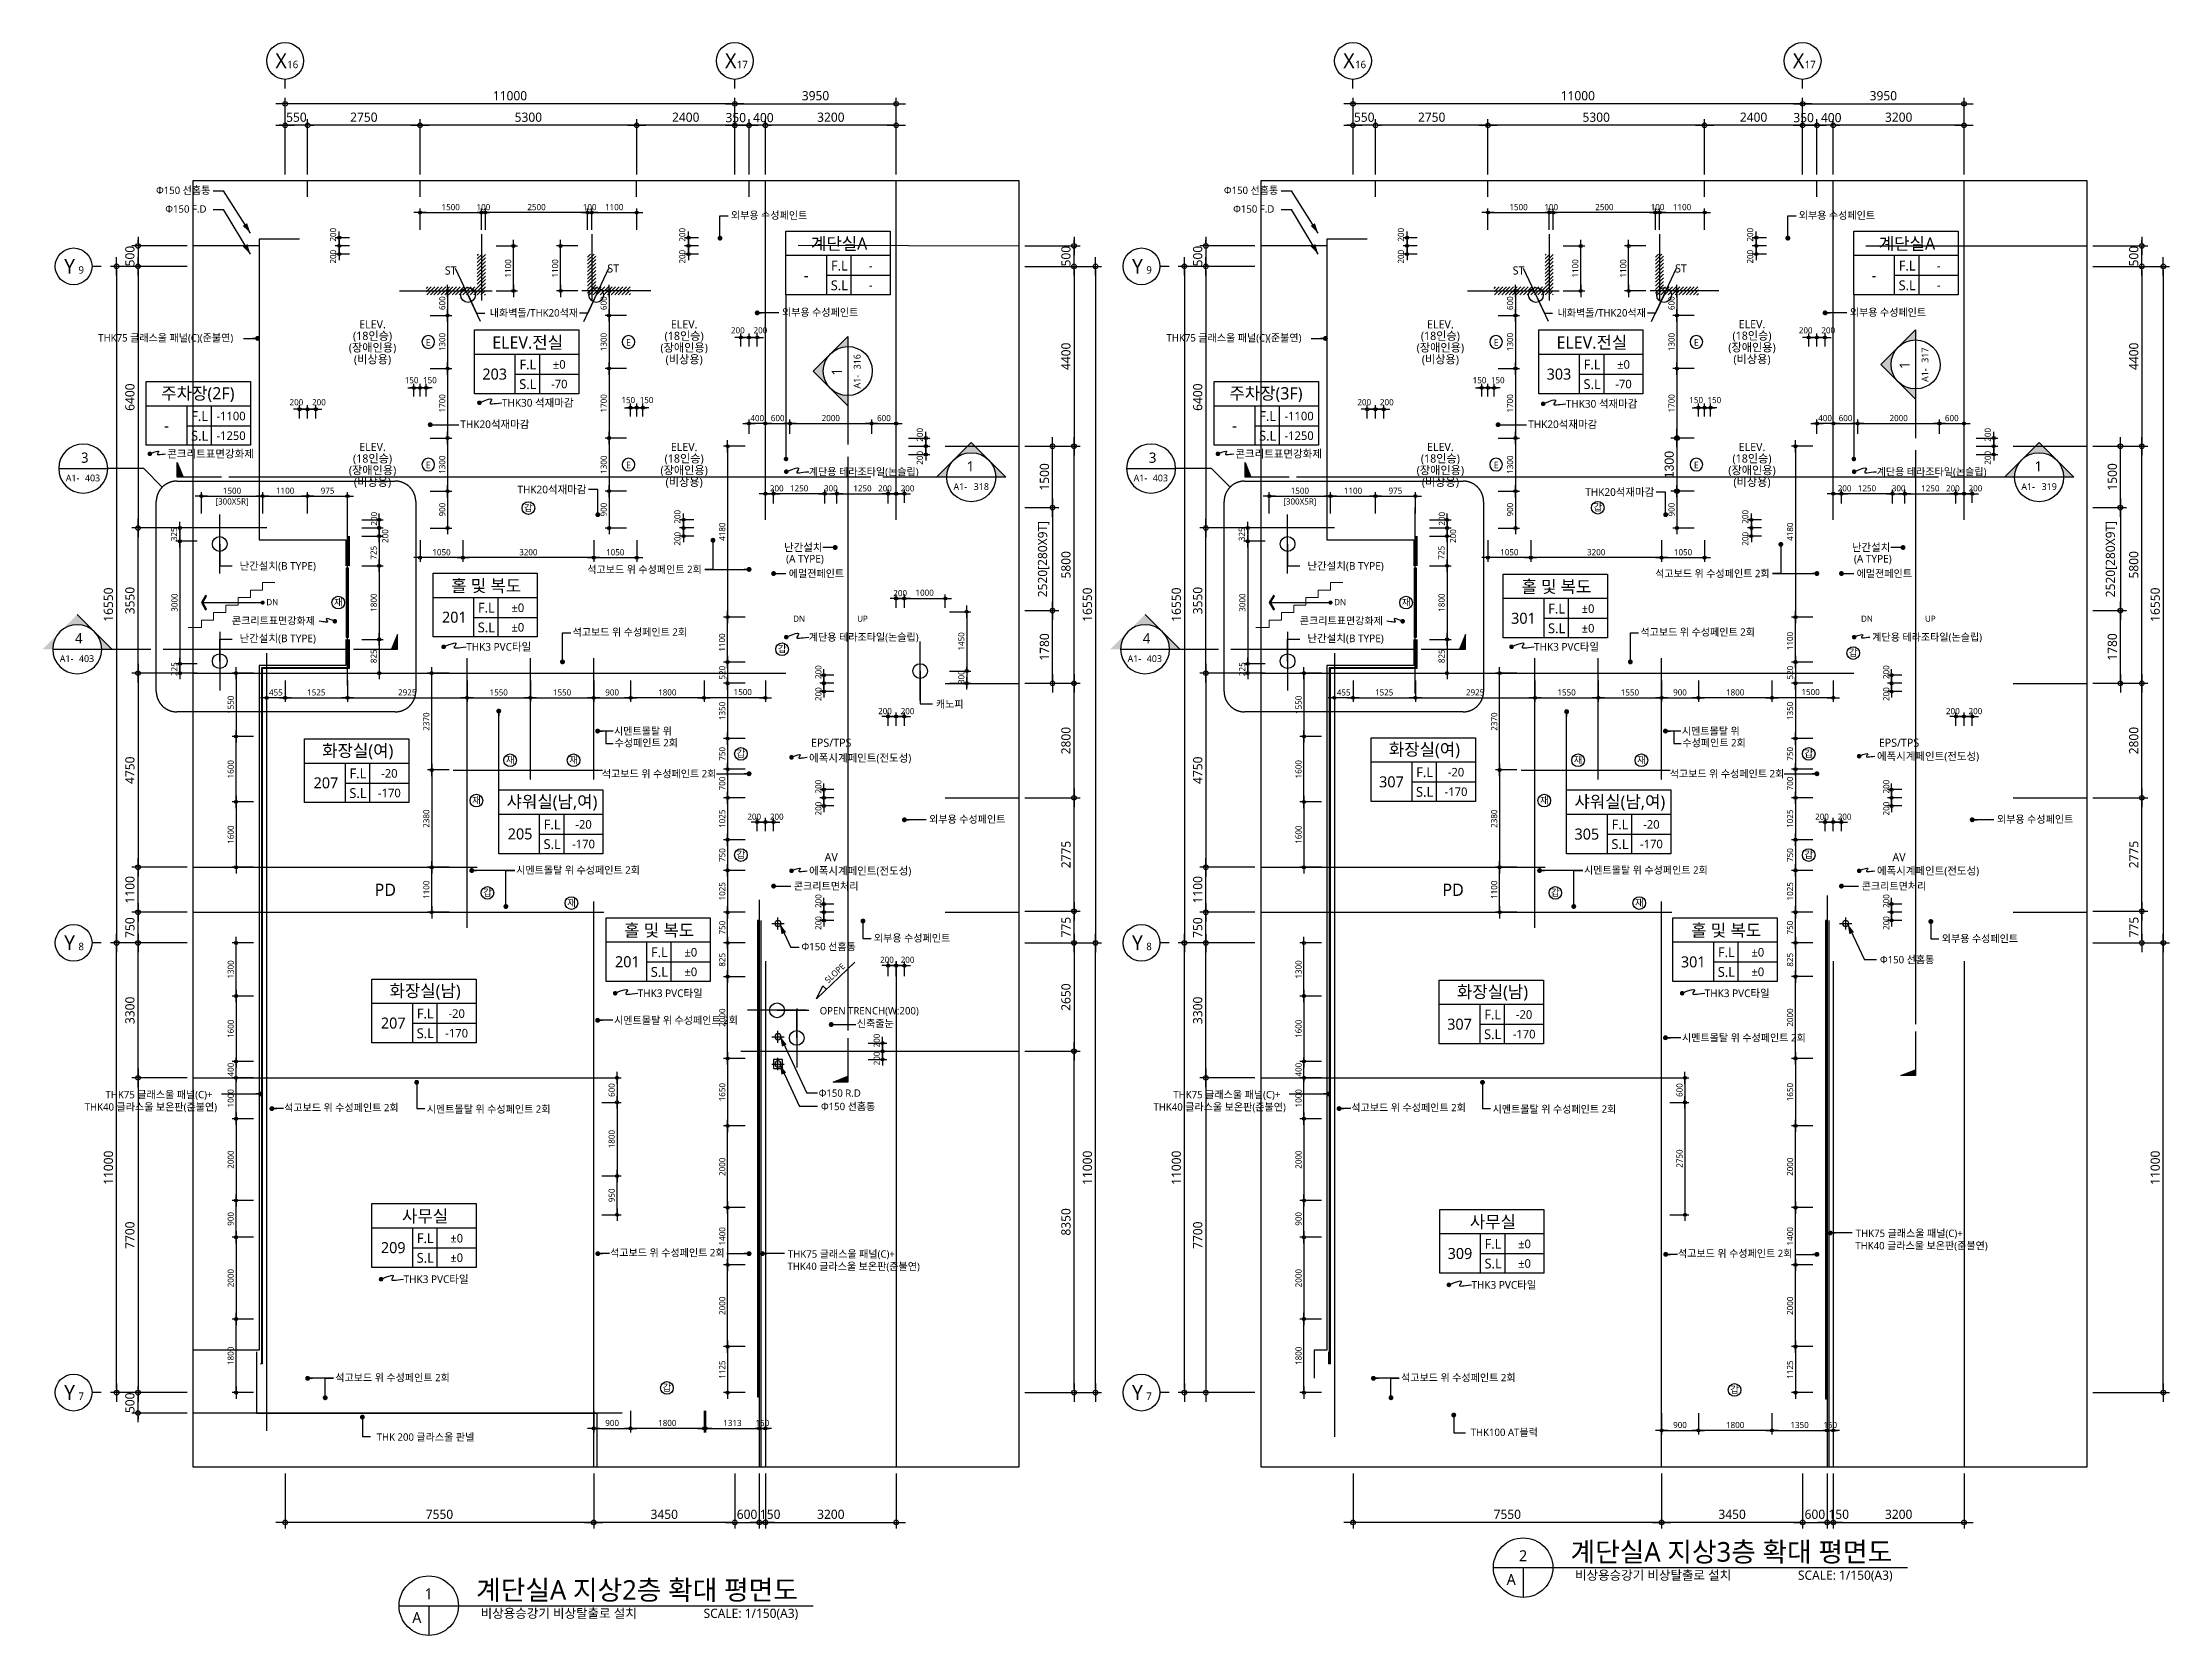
# Model space of a CAD drawing. Header units: millimetres. Extents: x -65167 to 413267, y -17142 to 66587.
# Drawn here: x 63102 to 115137, y 2247 to 41213 of the extents above; entities that cross this region are included whole.
import ezdxf
from ezdxf.enums import TextEntityAlignment as Align

# ---------------------------------------------------------------- set-up
doc = ezdxf.new("R2010")
doc.units = ezdxf.units.MM
doc.header["$LTSCALE"] = 75
doc.header["$MEASUREMENT"] = 0
doc.header["$PDSIZE"] = -10
doc.linetypes.add('CENTER', pattern=[2, 1.25, -0.25, 0.25, -0.25])
doc.linetypes.add('CENTER2', pattern=[1.125, 0.75, -0.125, 0.125, -0.125])
doc.layers.get('0').update_dxf_attribs({"linetype": 'CONTINUOUS'})
doc.layers.get('Defpoints').update_dxf_attribs({"color": 171, "linetype": 'CONTINUOUS'})
doc.layers.add('1-골조', color=2, linetype='CONTINUOUS', lineweight=0)
for name, color, linetype in [('CEN(ST)', 1, 'CENTER'), ('CG-BEAM', 3, 'CONTINUOUS'), ('ELE6', 8, 'CONTINUOUS'), ('HAT 253', 253, 'CONTINUOUS'), ('INS', 251, 'BATTING'), ('LED', 7, 'CONTINUOUS'), ('NDIM', 7, 'CONTINUOUS'), ('SYM', 7, 'CONTINUOUS'), ('SYM(AXIS)', 7, 'CONTINUOUS'), ('SYM(STAIR)', 251, 'CONTINUOUS'), ('TEXT', 3, 'CONTINUOUS'), ('TEXT(AXIS)', 2, 'CONTINUOUS'), ('TEXT(MIN)', 7, 'CONTINUOUS'), ('TEXT(NOTE小)', 1, 'CONTINUOUS'), ('TEXT(노트)', 7, 'CONTINUOUS'), ('TEXT(실명)', 3, 'CONTINUOUS'), ('TEXT-기입', 6, 'CONTINUOUS'), ('TITLE', 7, 'CONTINUOUS'), ('홈통', 6, 'CONTINUOUS')]:
    doc.layers.add(name, color=color, linetype=linetype)
doc.styles.add('CGS', font='cgse', dxfattribs={"bigfont": 'cgs'})
doc.styles.add('나눔바른고딕', font='NanumBarunGothic.ttf')
doc.linetypes.add('BATTING', pattern='A,0.0001,-0.1,[134,ltypeshp.shx,S=0.1,R=0,X=-0.1,Y=0],-0.2,[134,ltypeshp.shx,S=0.1,R=180,X=0.1,Y=0],-0.1', length=0.4001)
doc.dimstyles.new('NDIM 1200', dxfattribs={"dimscale": 75, "dimtxt": 3, "dimasz": 1, "dimexe": 2, "dimexo": 2, "dimgap": 1, "dimtad": 1, "dimdec": 0, "dimdsep": 46, "dimtxsty": 'CGS', "dimblk": 'DOT0', "dimcen": 1, "dimdle": 8, "dimclrd": 256, "dimclre": 256, "dimclrt": 256, "dimadec": 0, "dimazin": 0, "dimtfac": 1, "dimtdec": 0, "dimtix": 1, "dimtmove": 2, "dimatfit": 3, "dimldrblk": 'DOT0', "dimfxl": 1, "dimtolj": 1, "dimtzin": 0, "dimlwd": -1, "dimlwe": -1, "dimarcsym": 0})

msp = doc.modelspace()

# ---------------------------------------------------------------- texts
at = {"layer": 'NDIM', "ltscale": 0.4, "style": '나눔바른고딕'}
for s, height, p in [('X', 360, (79938.8, 40765.5)), ('17', 180, (80223.2, 40675.5)), ('ELEV.', 200, (78799.2, 34317.5)), ('(장애인용)', 200, (71175.8, 33744.2)), ('(장애인용)', 200, (78799.2, 33744.2)), ('(18인승)', 200, (78799.2, 34030.8)), ('(비상용)', 200, (78799.2, 33457.5)), ('ELEV.', 200, (78799.2, 31317.5)), ('(장애인용)', 200, (71175.8, 30744.2)), ('(장애인용)', 200, (78799.2, 30744.2)), ('(18인승)', 200, (78799.2, 31030.8)), ('(비상용)', 200, (78799.2, 30457.5)), ('사무실', 300, (72460.7, 12507.8)), ('±0', 210, (73234, 11965.1)), ('±0', 210, (73234.2, 11486))]:
    msp.add_text(s, height=height, dxfattribs=at).set_placement(p, align=Align.MIDDLE)
for s, p in [('DN', (81612.5, 27117.5)), ('UP', (83162.5, 27117.5))]:
    msp.add_text(s, height=150, dxfattribs=at).set_placement(p, align=Align.MIDDLE_CENTER)
at = {"layer": 'TEXT', "style": '나눔바른고딕'}
for s, height, rotation, p in [('316', 166.67, 90, (83115, 33218.1)), ('1', 250, 90, (108784.7, 33226.8)), ('317', 166.67, 90, (109240, 33379.2)), ('1', 250, 90, (82659.7, 33065.8)), ('A1-', 166.67, 90, (83115.1, 32749.2)), ('A1-', 166.67, 90, (109240.1, 32910.3)), ('1', 250, 360, (85711.7, 30721.8)), ('1', 250, 360, (111836.7, 30721.8)), ('A1-', 166.67, 360, (63670.5, 30477.7)), ('403', 166.67, 360, (64139.4, 30477.8)), ('A1-', 166.67, 360, (89795.5, 30477.7)), ('403', 166.67, 360, (90264.4, 30477.8)), ('A1-', 166.67, 360, (63523.6, 26058.7)), ('403', 166.67, 360, (63992.5, 26058.9)), ('A1-', 166.67, 360, (89648.6, 26058.7)), ('403', 166.67, 360, (90117.5, 26058.9))]:
    msp.add_text(s, height=height, rotation=rotation, dxfattribs=at).set_placement(p)
for s, height, p in [('3', 250, (64042, 30933.1)), ('3', 250, (90167, 30933.1)), ('A1-', 166.67, (85388.2, 30266.4)), ('318', 166.67, (85883.9, 30266.5)), ('A1-', 166.67, (111513.2, 30266.4)), ('319', 166.67, (112008.9, 30266.5)), ('4', 250, (63895.1, 26514.2)), ('4', 250, (90020.1, 26514.2))]:
    msp.add_text(s, height=height, dxfattribs=at).set_placement(p)
for s, p in [('2', (99324.2, 4197.2)), ('A', (99033.3, 3615.4)), ('1', (72550.3, 3265.1)), ('A', (72259.4, 2683.3))]:
    msp.add_text(s, height=270, dxfattribs=at).set_placement(p, align=Align.MIDDLE)
for s, p in [('계단실A 지상3층 확대 평면도', (108354.5, 4291.8)), ('계단실A 지상2층 확대 평면도', (81580.6, 3359.6))]:
    msp.add_text(s, height=480, dxfattribs=at).set_placement(p, align=Align.MIDDLE_RIGHT)
for p in [(100593.2, 3721.1), (73819.4, 2788.9)]:
    msp.add_text('비상용승강기 비상탈출로 설치', height=225, dxfattribs=at).set_placement(p, align=Align.MIDDLE_LEFT)
for p in [(108363.1, 3833.6), (81589.3, 2901.4)]:
    msp.add_text('SCALE: 1/150(A3)', height=225, dxfattribs=at).set_placement(p, align=Align.TOP_RIGHT)
at = {"layer": 'TEXT(AXIS)', "style": '나눔바른고딕'}
for s, height, p in [('X', 360, (68938.8, 40765.5)), ('16', 180, (69223.2, 40675.5)), ('X', 360, (95063.8, 40765.5)), ('16', 180, (95348.2, 40675.5)), ('X', 360, (106063.8, 40765.5)), ('17', 180, (106348.2, 40675.5)), ('Y', 360, (63763.8, 35740.5)), ('Y', 360, (89888.8, 35740.5)), ('9', 180, (64048.2, 35650.5)), ('9', 180, (90173.2, 35650.5)), ('Y', 360, (63763.8, 19190.5)), ('Y', 360, (89888.8, 19190.5)), ('8', 180, (64048.2, 19100.5)), ('8', 180, (90173.2, 19100.5)), ('Y', 360, (63763.8, 8190.5)), ('Y', 360, (89888.8, 8190.5)), ('7', 180, (64048.2, 8100.5)), ('7', 180, (90173.2, 8100.5))]:
    msp.add_text(s, height=height, dxfattribs=at).set_placement(p, align=Align.MIDDLE)
at = {"layer": 'TEXT(MIN)', "style": '나눔바른고딕'}
for s, p in [('Φ150 선홈통', (67208.3, 37598.2)), ('Φ150 선홈통', (93333.3, 37598.2)), ('내화벽돌/THK20석재', (76203.4, 34600.9)), ('내화벽돌/THK20석재', (102328.4, 34600.9)), ('석고보드 위 수성페인트 2회', (79231.1, 28323.9)), ('석고보드 위 수성페인트 2회', (105356.1, 28223.9)), ('석고보드 위 수성페인트 2회', (78871, 26792.1)), ('석고보드 위 수성페인트 2회', (104996, 26792.1)), ('시멘트몰탈 위 ', (78560.3, 24369.7)), ('시멘트몰탈 위 ', (104685.3, 24369.7)), ('수성페인트 2회', (78647.8, 24082.9)), ('수성페인트 2회', (104772.8, 24082.9)), ('석고보드 위 수성페인트 2회', (79588.2, 23326.2)), ('석고보드 위 수성페인트 2회', (105713.2, 23326.2)), ('시멘트몰탈 위 수성페인트 2회', (77716.8, 20969.7)), ('시멘트몰탈 위 수성페인트 2회', (103841.8, 20969.7)), ('콘크리트면처리', (83064.4, 20577.5)), ('콘크리트면처리', (109189.4, 20577.5)), ('Φ150 선홈통', (83000.3, 19098.2)), ('Φ150 선홈통', (109384.6, 18778.8)), ('시멘트몰탈 위 수성페인트 2회', (80113.2, 17294.5)), ('OPEN TRENCH(W:200)', (84540, 17528.5)), ('시멘트몰탈 위 수성페인트 2회', (106238.2, 16868.5)), ('석고보드 위 수성페인트 2회', (71813.9, 15158.5)), ('시멘트몰탈 위 수성페인트 2회', (75529.9, 15122)), ('Φ150 선홈통', (83476.2, 15187.3)), ('석고보드 위 수성페인트 2회', (97923.5, 15158.5)), ('시멘트몰탈 위 수성페인트 2회', (101604.9, 15122)), ('석고보드 위 수성페인트 2회', (79789.1, 11610.2)), ('석고보드 위 수성페인트 2회', (105914.1, 11593.7)), ('석고보드 위 수성페인트 2회', (73065.2, 8553.6)), ('석고보드 위 수성페인트 2회', (99140.2, 8553.6)), ('THK100 AT블럭', (99685.1, 7216.3)), ('THK 200 글라스울 판넬', (73665.7, 7099.9))]:
    msp.add_text(s, height=180, dxfattribs=at).set_placement(p, align=Align.MIDDLE_RIGHT)
for s, p in [('Φ150 F.D', (66105.7, 37141.1)), ('Φ150 F.D', (92230.7, 37141.1)), ('THK75 글래스울 패널(C)(준불연)', (64465.5, 33989.3)), ('THK75 글래스울 패널(C)(준불연)', (90600.2, 33989.3)), ('계단용 테라조타일(논슬립)', (81849.2, 30714.6)), ('계단용 테라조타일(논슬립)', (107974.2, 30714.6)), ('에멀젼페인트', (81359, 28223.9)), ('에멀젼페인트', (107484, 28223.9)), ('계단용 테라조타일(논슬립)', (81849.2, 26667.6)), ('계단용 테라조타일(논슬립)', (107865.7, 26667.6)), ('캐노피', (84957.6, 25031.3)), ('신축줄눈', (83022.7, 17218.4)), ('THK40 글라스울 보온판(준불연)', (64133, 15175.8)), ('THK75 글래스울 패널(C)+', (64642.3, 15477.7)), ('Φ150 R.D', (82090.8, 15513.7)), ('THK40 글라스울 보온판(준불연)', (90280.7, 15175.8)), ('THK75 글래스울 패널(C)+', (90767.3, 15477.7)), ('THK75 글래스울 패널(C)+', (107462.2, 12084.3)), ('THK75 글래스울 패널(C)+', (81337.2, 11578)), ('THK40 글라스울 보온판(준불연)', (107451.5, 11782.4)), ('THK40 글라스울 보온판(준불연)', (81326.5, 11276.1))]:
    msp.add_text(s, height=180, dxfattribs=at).set_placement(p, align=Align.MIDDLE_LEFT)
for s, height, rotation, p in [('외부용 수성페인트', 180, 360, (79943.6, 36986.5)), ('외부용 수성페인트', 180, 360, (106068.6, 36986.5)), ('외부용 수성페인트', 180, 360, (81191.5, 34613.3)), ('외부용 수성페인트', 180, 360, (107316.5, 34613.3)), ('외부용 수성페인트', 180, 360, (84791.5, 22213.7)), ('외부용 수성페인트', 180, 360, (110916.5, 22213.7)), ('외부용 수성페인트', 180, 360, (83441.5, 19307)), ('외부용 수성페인트', 180, 360, (109566.5, 19294.3)), ('SLOPE', 150, 43.70527, (82274.3, 18244))]:
    msp.add_text(s, height=height, rotation=rotation, dxfattribs=at).set_placement(p, align=Align.MIDDLE_LEFT)
for s, height, p in [('ST', 200, (73087.5, 35637.5)), ('ST', 200, (77062.5, 35687.5)), ('ST', 200, (99212.5, 35637.5)), ('ST', 200, (103187.5, 35687.5)), ('DN', 150, (68723.2, 27522.9)), ('DN', 150, (94848.2, 27522.9)), ('DN', 150, (107737.5, 27117.5)), ('UP', 150, (109287.5, 27117.5)), ('EPS/TPS', 200, (82396.5, 24085.4)), ('EPS/TPS', 200, (108521.5, 24085.4)), ('AV', 200, (82396.5, 21285.4)), ('AV', 200, (108521.5, 21285.4)), ('PD', 300, (71487.5, 20487.5)), ('PD', 300, (97612.5, 20487.5))]:
    msp.add_text(s, height=height, dxfattribs=at).set_placement(p, align=Align.MIDDLE_CENTER)
at = {"layer": 'TEXT(노트)', "style": '나눔바른고딕'}
for s, p in [('ELEV.', (71175.8, 34317.5)), ('ELEV.', (97300.8, 34317.5)), ('ELEV.', (104924.2, 34322.4)), ('(18인승)', (71175.8, 34030.8)), ('(장애인용)', (97300.8, 33744.2)), ('(18인승)', (97300.8, 34030.8)), ('(장애인용)', (104924.2, 33749.1)), ('(18인승)', (104924.2, 34035.7)), ('(비상용)', (71175.8, 33457.5)), ('(비상용)', (97300.8, 33457.5)), ('(비상용)', (104924.2, 33462.4)), ('ELEV.', (71175.8, 31317.5)), ('ELEV.', (97300.8, 31317.5)), ('ELEV.', (104924.2, 31317.5)), ('(18인승)', (71175.8, 31030.8)), ('(장애인용)', (97300.8, 30744.2)), ('(18인승)', (97300.8, 31030.8)), ('(장애인용)', (104924.2, 30744.2)), ('(18인승)', (104924.2, 31030.8)), ('(비상용)', (71175.8, 30457.5)), ('(비상용)', (97300.8, 30457.5)), ('(비상용)', (104924.2, 30457.5))]:
    msp.add_text(s, height=200, dxfattribs=at).set_placement(p, align=Align.MIDDLE)
for s, height, p in [('THK30 석재마감', 187.5, (74341, 32400)), ('THK30 석재마감', 187.5, (100367.7, 32375.3)), ('콘크리트표면강화제', 187.5, (66154.3, 31151.7)), ('콘크리트표면강화제', 187.5, (92284.5, 31151.7)), ('콘크리트표면강화제', 180, (67735.8, 27069.5)), ('콘크리트표면강화제', 180, (93860.8, 27069.5)), ('THK3 PVC타일', 187.5, (73466.8, 26429.8)), ('THK3 PVC타일', 187.5, (99591.8, 26429.8)), ('에폭시계페인트(전도성)', 187.5, (81856.3, 23712)), ('에폭시계페인트(전도성)', 187.5, (107981.3, 23754.5)), ('에폭시계페인트(전도성)', 187.5, (81856.3, 20951.1)), ('에폭시계페인트(전도성)', 187.5, (107981.3, 20951.1)), ('THK3 PVC타일', 187.5, (77663, 17956.2)), ('THK3 PVC타일', 187.5, (103766.9, 17956.2)), ('THK3 PVC타일', 187.5, (71935, 10961.7)), ('THK3 PVC타일', 187.5, (98060, 10822.4))]:
    msp.add_text(s, height=height, dxfattribs=at).set_placement(p, align=Align.MIDDLE_LEFT)
for s, p in [('THK20석재마감', (75012.7, 31875.3)), ('THK20석재마감', (101137.7, 31875.3)), ('THK20석재마감', (76409.3, 30278.3)), ('THK20석재마감', (102534.3, 30216.4)), ('난간설치', (82183.6, 28863.3)), ('(A TYPE)', (82216.5, 28585.3)), ('난간설치', (108308.6, 28863.3)), ('(A TYPE)', (108341.5, 28585.3)), ('난간설치(B TYPE)', (69790.7, 28409.3)), ('난간설치(B TYPE)', (95915.7, 28409.3)), ('난간설치(B TYPE)', (69790.7, 26638.3)), ('난간설치(B TYPE)', (95915.7, 26638.3))]:
    msp.add_text(s, height=187.5, dxfattribs=at).set_placement(p, align=Align.MIDDLE_RIGHT)
at = {"layer": 'TEXT(실명)', "style": '나눔바른고딕'}
for s, p in [('계단실A', (82591.9, 36298.1)), ('계단실A', (108716.9, 36298.1)), ('ELEV.전실', (74970.7, 33880.7)), ('ELEV.전실', (101008.2, 33880.7)), ('주차장(2F)', (66903.1, 32618.1)), ('주차장(3F)', (93033.3, 32618.1)), ('홀 및 복도', (73956.3, 27929.7)), ('홀 및 복도', (100139.6, 27907.8)), ('화장실(여)', (70814.1, 23877.5)), ('화장실(여)', (96910, 23906.7)), ('샤워실(남,여)', (75565.1, 22629)), ('샤워실(남,여)', (101690.1, 22629)), ('홀 및 복도', (78188.7, 19502.3)), ('홀 및 복도', (104292.6, 19502.3)), ('화장실(남)', (72460.7, 18001.9)), ('화장실(남)', (98575.5, 17978.6)), ('사무실', (98585.7, 12368.5))]:
    msp.add_text(s, height=300, dxfattribs=at).set_placement(p, align=Align.MIDDLE)
at = {"layer": 'TEXT-기입', "style": '나눔바른고딕'}
for s, p in [('-', (81785.6, 35519.9)), ('-', (107910.6, 35519.9)), ('203', (74164.3, 33102.5)), ('301', (103486.2, 18724.1))]:
    msp.add_text(s, height=270, dxfattribs=at).set_placement(p, align=Align.MIDDLE_CENTER)
for s, height, p in [('-', 210, (83365.2, 35755.3)), ('-', 210, (109490.2, 35755.3)), ('-', 210, (83365.4, 35276.2)), ('-', 210, (109490.4, 35276.2)), ('±0', 210, (75743.9, 33338)), ('±0', 210, (101781.5, 33338)), ('-70', 210, (75744.2, 32858.8)), ('303', 270, (100201.9, 33102.5)), ('-70', 210, (101781.7, 32858.8)), ('-', 270, (66134.5, 31839.9)), ('-1100', 210, (67714.1, 32075.4)), ('-', 270, (92264.7, 31839.9)), ('-1100', 210, (93844.3, 32075.4)), ('-1250', 210, (67714.3, 31596.3)), ('-1250', 210, (93844.6, 31596.3)), ('201', 270, (73177.3, 27155.4)), ('±0', 210, (74729.5, 27386.9)), ('301', 270, (99333.3, 27129.6)), ('±0', 210, (100912.9, 27365)), ('±0', 210, (74729.8, 26907.8)), ('±0', 210, (100913.1, 26885.9)), ('-20', 210, (71587.4, 23334.7)), ('-20', 210, (97683.2, 23363.9)), ('207', 270, (70035.2, 23103.2)), ('-170', 210, (71587.7, 22855.6)), ('307', 270, (96103.6, 23128.4)), ('-170', 210, (97683.5, 22884.8)), ('205', 270, (74786.2, 21854.7)), ('-20', 210, (76338.4, 22086.2)), ('305', 270, (100883.8, 21850.7)), ('-20', 210, (102463.4, 22086.2)), ('-170', 210, (76338.6, 21607.1)), ('-170', 210, (102463.6, 21607.1)), ('201', 270, (77409.8, 18728.1)), ('±0', 210, (78962, 18959.6)), ('±0', 210, (105065.8, 18959.6)), ('±0', 210, (78962.2, 18480.4)), ('±0', 210, (105066.1, 18480.4)), ('207', 270, (71681.8, 17227.7)), ('-20', 210, (73234, 17459.2)), ('307', 270, (97769.2, 17200.3)), ('-20', 210, (99348.8, 17435.8)), ('-170', 210, (73234.2, 16980)), ('-170', 210, (99349, 16956.7)), ('209', 270, (71681.8, 11733.6)), ('309', 270, (97779.4, 11590.3)), ('±0', 210, (99359, 11825.7)), ('±0', 210, (99359.2, 11346.6))]:
    msp.add_text(s, height=height, dxfattribs=at).set_placement(p, align=Align.MIDDLE)

# ---------------------------------------------------------------- blocks, each defined once
blk = doc.blocks.new('A$C2F20087E')
at = {"layer": 'SYM(AXIS)'}
blk.add_line((600, 0), (600, 300), dxfattribs=at)
blk.add_circle((600, 900), 600, dxfattribs=at)
blk = doc.blocks.new('DOT0')
blk.add_line((-3, 0), (3, 0))
at = {"color": 6}
blk.add_circle((0, 0), 0.75, dxfattribs=at)
blk = doc.blocks.new('*D208')
at = {"layer": 'Defpoints', "color": 0, "ltscale": 0.4, "transparency": 16777216}
for p in [(66788, 35738), (64913, 19188), (66788, 19188)]:
    blk.add_point(p, dxfattribs=at)
at = {"layer": 'NDIM', "ltscale": 0.4, "transparency": 16777216}
for p, q in [((66638, 35738), (64763, 35738)), ((64913, 35663), (64913, 19263)), ((66638, 19188), (64763, 19188))]:
    blk.add_line(p, q, dxfattribs=at)
at = {"layer": 'NDIM', "ltscale": 0.4, "transparency": 16777216, "xscale": 75, "yscale": 75, "zscale": 75}
for p, rotation in [((64913, 35738), 90), ((64913, 19188), 270)]:
    blk.add_blockref('DOT0', p, dxfattribs=dict(at, rotation=rotation))
at = {"layer": 'NDIM', "ltscale": 0.4, "transparency": 16777216, "insert": (64715, 27463), "char_height": 225, "attachment_point": 5, "rotation": 90, "style": '나눔바른고딕'}
blk.add_mtext('\\A1;16550', dxfattribs=at)
blk = doc.blocks.new('*D209')
at = {"layer": 'Defpoints', "color": 0, "ltscale": 0.4, "transparency": 16777216}
for p in [(66788, 35738), (65438, 29338), (66788, 29338)]:
    blk.add_point(p, dxfattribs=at)
at = {"layer": 'NDIM', "ltscale": 0.4, "transparency": 16777216}
for p, q in [((66638, 35738), (65288, 35738)), ((65438, 35663), (65438, 29413)), ((66638, 29338), (65288, 29338))]:
    blk.add_line(p, q, dxfattribs=at)
at = {"layer": 'NDIM', "ltscale": 0.4, "transparency": 16777216, "xscale": 75, "yscale": 75, "zscale": 75}
for p, rotation in [((65438, 35738), 90), ((65438, 29338), 270)]:
    blk.add_blockref('DOT0', p, dxfattribs=dict(at, rotation=rotation))
at = {"layer": 'NDIM', "ltscale": 0.4, "transparency": 16777216, "insert": (65240, 32538), "char_height": 225, "attachment_point": 5, "rotation": 90, "style": '나눔바른고딕'}
blk.add_mtext('\\A1;6400', dxfattribs=at)
blk = doc.blocks.new('*D210')
at = {"layer": 'Defpoints', "color": 0, "ltscale": 0.4, "transparency": 16777216}
for p in [(65438, 29338), (66788, 29338), (66788, 25787)]:
    blk.add_point(p, dxfattribs=at)
at = {"layer": 'NDIM', "ltscale": 0.4, "transparency": 16777216}
for p, q in [((66638, 29338), (65288, 29338)), ((65438, 25862), (65438, 29263)), ((66638, 25787), (65288, 25787))]:
    blk.add_line(p, q, dxfattribs=at)
at = {"layer": 'NDIM', "ltscale": 0.4, "transparency": 16777216, "xscale": 75, "yscale": 75, "zscale": 75}
for p, rotation in [((65438, 29338), 90), ((65438, 25787), 270)]:
    blk.add_blockref('DOT0', p, dxfattribs=dict(at, rotation=rotation))
at = {"layer": 'NDIM', "ltscale": 0.4, "transparency": 16777216, "insert": (65240, 27562), "char_height": 225, "attachment_point": 5, "rotation": 90, "style": '나눔바른고딕'}
blk.add_mtext('\\A1;3550', dxfattribs=at)
blk = doc.blocks.new('*D211')
at = {"layer": 'Defpoints', "color": 0, "ltscale": 0.4, "transparency": 16777216}
for p in [(76588, 6362), (80038, 6362), (76588, 5012)]:
    blk.add_point(p, dxfattribs=at)
at = {"layer": 'NDIM', "ltscale": 0.4, "transparency": 16777216}
for p, q in [((76588, 6212), (76588, 4862)), ((80038, 6212), (80038, 4862)), ((79963, 5012), (76663, 5012))]:
    blk.add_line(p, q, dxfattribs=at)
at = {"layer": 'NDIM', "ltscale": 0.4, "transparency": 16777216, "xscale": 75, "yscale": 75, "zscale": 75, "rotation": 180}
blk.add_blockref('DOT0', (76588, 5012), dxfattribs=at)
at = {"layer": 'NDIM', "ltscale": 0.4, "transparency": 16777216, "xscale": 75, "yscale": 75, "zscale": 75}
blk.add_blockref('DOT0', (80038, 5012), dxfattribs=at)
at = {"layer": 'NDIM', "ltscale": 0.4, "transparency": 16777216, "insert": (78313, 5210), "char_height": 225, "attachment_point": 5, "style": '나눔바른고딕'}
blk.add_mtext('\\A1;3450', dxfattribs=at)
blk = doc.blocks.new('*D212')
at = {"layer": 'Defpoints', "color": 0, "ltscale": 0.4, "transparency": 16777216}
for p in [(66788, 25787), (65438, 21038), (66788, 21038)]:
    blk.add_point(p, dxfattribs=at)
at = {"layer": 'NDIM', "ltscale": 0.4, "transparency": 16777216}
for p, q in [((66638, 25787), (65288, 25787)), ((65438, 25712), (65438, 21113)), ((66638, 21038), (65288, 21038))]:
    blk.add_line(p, q, dxfattribs=at)
at = {"layer": 'NDIM', "ltscale": 0.4, "transparency": 16777216, "xscale": 75, "yscale": 75, "zscale": 75}
for p, rotation in [((65438, 25787), 90), ((65438, 21038), 270)]:
    blk.add_blockref('DOT0', p, dxfattribs=dict(at, rotation=rotation))
at = {"layer": 'NDIM', "ltscale": 0.4, "transparency": 16777216, "insert": (65240, 23412), "char_height": 225, "attachment_point": 5, "rotation": 90, "style": '나눔바른고딕'}
blk.add_mtext('\\A1;4750', dxfattribs=at)
blk = doc.blocks.new('*D213')
at = {"layer": 'Defpoints', "color": 0, "ltscale": 0.4, "transparency": 16777216}
for p in [(80638, 6362), (80788, 6362), (80788, 5012)]:
    blk.add_point(p, dxfattribs=at)
at = {"layer": 'NDIM', "ltscale": 0.4, "transparency": 16777216}
for p, q in [((80638, 6212), (80638, 4862)), ((80788, 6212), (80788, 4862)), ((80563, 5012), (80488, 5012)), ((80638, 5012), (80788, 5012)), ((80863, 5012), (80938, 5012))]:
    blk.add_line(p, q, dxfattribs=at)
at = {"layer": 'NDIM', "ltscale": 0.4, "transparency": 16777216, "xscale": 75, "yscale": 75, "zscale": 75}
blk.add_blockref('DOT0', (80638, 5012), dxfattribs=at)
at = {"layer": 'NDIM', "ltscale": 0.4, "transparency": 16777216, "xscale": 75, "yscale": 75, "zscale": 75, "rotation": 180}
blk.add_blockref('DOT0', (80788, 5012), dxfattribs=at)
at = {"layer": 'NDIM', "ltscale": 0.4, "transparency": 16777216, "insert": (80904, 5210), "char_height": 225, "attachment_point": 5, "style": '나눔바른고딕'}
blk.add_mtext('\\A1;150', dxfattribs=at)
blk = doc.blocks.new('*D207')
at = {"layer": 'Defpoints', "color": 0, "ltscale": 0.4, "transparency": 16777216}
for p in [(80788, 6362), (83987, 6362), (83987, 5012)]:
    blk.add_point(p, dxfattribs=at)
at = {"layer": 'NDIM', "ltscale": 0.4, "transparency": 16777216}
for p, q in [((80788, 6212), (80788, 4862)), ((83987, 6212), (83987, 4862)), ((80863, 5012), (83912, 5012))]:
    blk.add_line(p, q, dxfattribs=at)
at = {"layer": 'NDIM', "ltscale": 0.4, "transparency": 16777216, "xscale": 75, "yscale": 75, "zscale": 75, "rotation": 180}
blk.add_blockref('DOT0', (80788, 5012), dxfattribs=at)
at = {"layer": 'NDIM', "ltscale": 0.4, "transparency": 16777216, "xscale": 75, "yscale": 75, "zscale": 75}
blk.add_blockref('DOT0', (83987, 5012), dxfattribs=at)
at = {"layer": 'NDIM', "ltscale": 0.4, "transparency": 16777216, "insert": (82388, 5210), "char_height": 225, "attachment_point": 5, "style": '나눔바른고딕'}
blk.add_mtext('\\A1;3200', dxfattribs=at)
blk = doc.blocks.new('A$C51E23882')
at = {"layer": 'TITLE'}
blk.add_lwpolyline([(8500, 0), (0, 0), (0, 5200), (8500, 5200)], close=True, dxfattribs=at)
for points in [[(8500, 3200), (0, 3200)], [(3300, 3200), (3300, 0)], [(5300, 3200), (5300, 0)], [(3300, 1600), (8500, 1600)]]:
    blk.add_lwpolyline(points, dxfattribs=at)
at = {"layer": 'TITLE', "style": '나눔바른고딕'}
for s, p in [('F.L', (4352, 2378)), ('S.L', (4352, 778))]:
    blk.add_text(s, height=800, dxfattribs=at).set_placement(p, align=Align.MIDDLE)
blk = doc.blocks.new('갑종방화문표기')
at = {"layer": 'TEXT(NOTE小)'}
blk.add_circle((0, 0), 150, dxfattribs=at)
at = {"layer": 'TEXT(NOTE小)', "style": '나눔바른고딕'}
blk.add_text('갑', height=160, dxfattribs=at).set_placement((1, 7), align=Align.MIDDLE_CENTER)
blk = doc.blocks.new('*D214')
at = {"layer": 'Defpoints', "color": 0, "ltscale": 0.4, "transparency": 16777216}
for p in [(69038, 39713), (69038, 37838), (80038, 37838)]:
    blk.add_point(p, dxfattribs=at)
at = {"layer": 'NDIM', "ltscale": 0.4, "transparency": 16777216}
for p, q in [((69038, 37988), (69038, 39863)), ((79963, 39713), (69113, 39713)), ((80038, 37988), (80038, 39863))]:
    blk.add_line(p, q, dxfattribs=at)
at = {"layer": 'NDIM', "ltscale": 0.4, "transparency": 16777216, "xscale": 75, "yscale": 75, "zscale": 75, "rotation": 180}
blk.add_blockref('DOT0', (69038, 39713), dxfattribs=at)
at = {"layer": 'NDIM', "ltscale": 0.4, "transparency": 16777216, "xscale": 75, "yscale": 75, "zscale": 75}
blk.add_blockref('DOT0', (80038, 39713), dxfattribs=at)
at = {"layer": 'NDIM', "ltscale": 0.4, "transparency": 16777216, "insert": (74538, 39910), "char_height": 225, "attachment_point": 5, "style": '나눔바른고딕'}
blk.add_mtext('\\A1;11000', dxfattribs=at)
blk = doc.blocks.new('*D215')
at = {"layer": 'Defpoints', "color": 0, "ltscale": 0.4, "transparency": 16777216}
for p in [(77638, 39188), (77638, 37838), (80038, 37838)]:
    blk.add_point(p, dxfattribs=at)
at = {"layer": 'NDIM', "ltscale": 0.4, "transparency": 16777216}
for p, q in [((77638, 37988), (77638, 39338)), ((79963, 39188), (77713, 39188)), ((80038, 37988), (80038, 39338))]:
    blk.add_line(p, q, dxfattribs=at)
at = {"layer": 'NDIM', "ltscale": 0.4, "transparency": 16777216, "xscale": 75, "yscale": 75, "zscale": 75, "rotation": 180}
blk.add_blockref('DOT0', (77638, 39188), dxfattribs=at)
at = {"layer": 'NDIM', "ltscale": 0.4, "transparency": 16777216, "xscale": 75, "yscale": 75, "zscale": 75}
blk.add_blockref('DOT0', (80038, 39188), dxfattribs=at)
at = {"layer": 'NDIM', "ltscale": 0.4, "transparency": 16777216, "insert": (78838, 39385), "char_height": 225, "attachment_point": 5, "style": '나눔바른고딕'}
blk.add_mtext('\\A1;2400', dxfattribs=at)
blk = doc.blocks.new('*D216')
at = {"layer": 'Defpoints', "color": 0, "ltscale": 0.4, "transparency": 16777216}
for p in [(72338, 39188), (72338, 37838), (77638, 37838)]:
    blk.add_point(p, dxfattribs=at)
at = {"layer": 'NDIM', "ltscale": 0.4, "transparency": 16777216}
for p, q in [((72338, 37988), (72338, 39338)), ((77563, 39188), (72413, 39188)), ((77638, 37988), (77638, 39338))]:
    blk.add_line(p, q, dxfattribs=at)
at = {"layer": 'NDIM', "ltscale": 0.4, "transparency": 16777216, "xscale": 75, "yscale": 75, "zscale": 75, "rotation": 180}
blk.add_blockref('DOT0', (72338, 39188), dxfattribs=at)
at = {"layer": 'NDIM', "ltscale": 0.4, "transparency": 16777216, "xscale": 75, "yscale": 75, "zscale": 75}
blk.add_blockref('DOT0', (77638, 39188), dxfattribs=at)
at = {"layer": 'NDIM', "ltscale": 0.4, "transparency": 16777216, "insert": (74988, 39385), "char_height": 225, "attachment_point": 5, "style": '나눔바른고딕'}
blk.add_mtext('\\A1;5300', dxfattribs=at)
blk = doc.blocks.new('*D217')
at = {"layer": 'Defpoints', "color": 0, "ltscale": 0.4, "transparency": 16777216}
for p in [(69588, 39188), (69588, 37838), (72338, 37838)]:
    blk.add_point(p, dxfattribs=at)
at = {"layer": 'NDIM', "ltscale": 0.4, "transparency": 16777216}
for p, q in [((69588, 37988), (69588, 39338)), ((72263, 39188), (69663, 39188)), ((72338, 37988), (72338, 39338))]:
    blk.add_line(p, q, dxfattribs=at)
at = {"layer": 'NDIM', "ltscale": 0.4, "transparency": 16777216, "xscale": 75, "yscale": 75, "zscale": 75, "rotation": 180}
blk.add_blockref('DOT0', (69588, 39188), dxfattribs=at)
at = {"layer": 'NDIM', "ltscale": 0.4, "transparency": 16777216, "xscale": 75, "yscale": 75, "zscale": 75}
blk.add_blockref('DOT0', (72338, 39188), dxfattribs=at)
at = {"layer": 'NDIM', "ltscale": 0.4, "transparency": 16777216, "insert": (70963, 39385), "char_height": 225, "attachment_point": 5, "style": '나눔바른고딕'}
blk.add_mtext('\\A1;2750', dxfattribs=at)
blk = doc.blocks.new('*D218')
at = {"layer": 'Defpoints', "color": 0, "ltscale": 0.4, "transparency": 16777216}
for p in [(69038, 39188), (69038, 37838), (69588, 37838)]:
    blk.add_point(p, dxfattribs=at)
at = {"layer": 'NDIM', "ltscale": 0.4, "transparency": 16777216}
for p, q in [((68963, 39188), (68888, 39188)), ((69038, 37988), (69038, 39338)), ((69588, 39188), (69038, 39188)), ((69588, 37988), (69588, 39338)), ((69663, 39188), (69738, 39188))]:
    blk.add_line(p, q, dxfattribs=at)
at = {"layer": 'NDIM', "ltscale": 0.4, "transparency": 16777216, "xscale": 75, "yscale": 75, "zscale": 75}
blk.add_blockref('DOT0', (69038, 39188), dxfattribs=at)
at = {"layer": 'NDIM', "ltscale": 0.4, "transparency": 16777216, "xscale": 75, "yscale": 75, "zscale": 75, "rotation": 180}
blk.add_blockref('DOT0', (69588, 39188), dxfattribs=at)
at = {"layer": 'NDIM', "ltscale": 0.4, "transparency": 16777216, "insert": (69313, 39385), "char_height": 225, "attachment_point": 5, "style": '나눔바른고딕'}
blk.add_mtext('\\A1;550', dxfattribs=at)
blk = doc.blocks.new('*D219')
at = {"layer": 'Defpoints', "color": 0, "ltscale": 0.4, "transparency": 16777216}
for p in [(80037.5, 39187.5), (80037.5, 37837.5), (80387.5, 37837.5)]:
    blk.add_point(p, dxfattribs=at)
at = {"layer": 'NDIM', "ltscale": 0.4, "transparency": 16777216}
for p, q in [((80037.5, 37987.5), (80037.5, 39337.5)), ((80312.5, 39187.5), (80112.5, 39187.5)), ((80387.5, 37987.5), (80387.5, 39337.5))]:
    blk.add_line(p, q, dxfattribs=at)
at = {"layer": 'NDIM', "ltscale": 0.4, "transparency": 16777216, "xscale": 75, "yscale": 75, "zscale": 75, "rotation": 180}
blk.add_blockref('DOT0', (80037.5, 39187.5), dxfattribs=at)
at = {"layer": 'NDIM', "ltscale": 0.4, "transparency": 16777216, "xscale": 75, "yscale": 75, "zscale": 75}
blk.add_blockref('DOT0', (80387.5, 39187.5), dxfattribs=at)
at = {"layer": 'NDIM', "ltscale": 0.4, "transparency": 16777216, "insert": (80062.5, 39375), "char_height": 225, "attachment_point": 5, "style": '나눔바른고딕'}
blk.add_mtext('\\A1;350', dxfattribs=at)
blk = doc.blocks.new('*D220')
at = {"layer": 'Defpoints', "color": 0, "ltscale": 0.4, "transparency": 16777216}
for p in [(80788, 39188), (80788, 37838), (83987, 37838)]:
    blk.add_point(p, dxfattribs=at)
at = {"layer": 'NDIM', "ltscale": 0.4, "transparency": 16777216}
for p, q in [((80788, 37988), (80788, 39338)), ((83912, 39188), (80863, 39188)), ((83987, 37988), (83987, 39338))]:
    blk.add_line(p, q, dxfattribs=at)
at = {"layer": 'NDIM', "ltscale": 0.4, "transparency": 16777216, "xscale": 75, "yscale": 75, "zscale": 75, "rotation": 180}
blk.add_blockref('DOT0', (80788, 39188), dxfattribs=at)
at = {"layer": 'NDIM', "ltscale": 0.4, "transparency": 16777216, "xscale": 75, "yscale": 75, "zscale": 75}
blk.add_blockref('DOT0', (83987, 39188), dxfattribs=at)
at = {"layer": 'NDIM', "ltscale": 0.4, "transparency": 16777216, "insert": (82388, 39385), "char_height": 225, "attachment_point": 5, "style": '나눔바른고딕'}
blk.add_mtext('\\A1;3200', dxfattribs=at)
blk = doc.blocks.new('*D221')
at = {"layer": 'Defpoints', "color": 0, "ltscale": 0.4, "transparency": 16777216}
for p in [(80387.5, 39187.5), (80387.5, 37837.5), (80787.5, 37837.5)]:
    blk.add_point(p, dxfattribs=at)
at = {"layer": 'NDIM', "ltscale": 0.4, "transparency": 16777216}
for p, q in [((80312.5, 39187.5), (80237.5, 39187.5)), ((80387.5, 37987.5), (80387.5, 39337.5)), ((80787.5, 39187.5), (80387.5, 39187.5)), ((80787.5, 37987.5), (80787.5, 39337.5)), ((80862.5, 39187.5), (80937.5, 39187.5))]:
    blk.add_line(p, q, dxfattribs=at)
at = {"layer": 'NDIM', "ltscale": 0.4, "transparency": 16777216, "xscale": 75, "yscale": 75, "zscale": 75}
blk.add_blockref('DOT0', (80387.5, 39187.5), dxfattribs=at)
at = {"layer": 'NDIM', "ltscale": 0.4, "transparency": 16777216, "xscale": 75, "yscale": 75, "zscale": 75, "rotation": 180}
blk.add_blockref('DOT0', (80787.5, 39187.5), dxfattribs=at)
at = {"layer": 'NDIM', "ltscale": 0.4, "transparency": 16777216, "insert": (80737.5, 39375), "char_height": 225, "attachment_point": 5, "style": '나눔바른고딕'}
blk.add_mtext('\\A1;400', dxfattribs=at)
blk = doc.blocks.new('*D222')
at = {"layer": 'Defpoints', "color": 0, "ltscale": 0.4, "transparency": 16777216}
for p in [(86987, 35737), (86987, 19187), (88862, 19187)]:
    blk.add_point(p, dxfattribs=at)
at = {"layer": 'NDIM', "ltscale": 0.4, "transparency": 16777216}
for p, q in [((87137, 35737), (89012, 35737)), ((88862, 35662), (88862, 19262)), ((87137, 19187), (89012, 19187))]:
    blk.add_line(p, q, dxfattribs=at)
at = {"layer": 'NDIM', "ltscale": 0.4, "transparency": 16777216, "xscale": 75, "yscale": 75, "zscale": 75}
for p, rotation in [((88862, 35737), 90), ((88862, 19187), 270)]:
    blk.add_blockref('DOT0', p, dxfattribs=dict(at, rotation=rotation))
at = {"layer": 'NDIM', "ltscale": 0.4, "transparency": 16777216, "insert": (88665, 27462), "char_height": 225, "attachment_point": 5, "rotation": 90, "style": '나눔바른고딕'}
blk.add_mtext('\\A1;16550', dxfattribs=at)
blk = doc.blocks.new('*D223')
at = {"layer": 'Defpoints', "color": 0, "ltscale": 0.4, "transparency": 16777216}
for p in [(86987, 35737), (86987, 31337), (88337, 31337)]:
    blk.add_point(p, dxfattribs=at)
at = {"layer": 'NDIM', "ltscale": 0.4, "transparency": 16777216}
for p, q in [((87137, 35737), (88487, 35737)), ((88337, 35662), (88337, 31412)), ((87137, 31337), (88487, 31337))]:
    blk.add_line(p, q, dxfattribs=at)
at = {"layer": 'NDIM', "ltscale": 0.4, "transparency": 16777216, "xscale": 75, "yscale": 75, "zscale": 75}
for p, rotation in [((88337, 35737), 90), ((88337, 31337), 270)]:
    blk.add_blockref('DOT0', p, dxfattribs=dict(at, rotation=rotation))
at = {"layer": 'NDIM', "ltscale": 0.4, "transparency": 16777216, "insert": (88140, 33537), "char_height": 225, "attachment_point": 5, "rotation": 90, "style": '나눔바른고딕'}
blk.add_mtext('\\A1;4400', dxfattribs=at)
blk = doc.blocks.new('*D224')
at = {"layer": 'Defpoints', "color": 0, "ltscale": 0.4, "transparency": 16777216}
for p in [(86987, 31337), (88337, 31337), (86987, 25538)]:
    blk.add_point(p, dxfattribs=at)
at = {"layer": 'NDIM', "ltscale": 0.4, "transparency": 16777216}
for p, q in [((87137, 31337), (88487, 31337)), ((88337, 25613), (88337, 31262)), ((87137, 25538), (88487, 25538))]:
    blk.add_line(p, q, dxfattribs=at)
at = {"layer": 'NDIM', "ltscale": 0.4, "transparency": 16777216, "xscale": 75, "yscale": 75, "zscale": 75}
for p, rotation in [((88337, 31337), 90), ((88337, 25538), 270)]:
    blk.add_blockref('DOT0', p, dxfattribs=dict(at, rotation=rotation))
at = {"layer": 'NDIM', "ltscale": 0.4, "transparency": 16777216, "insert": (88140, 28437), "char_height": 225, "attachment_point": 5, "rotation": 90, "style": '나눔바른고딕'}
blk.add_mtext('\\A1;5800', dxfattribs=at)
blk = doc.blocks.new('*D225')
at = {"layer": 'Defpoints', "color": 0, "ltscale": 0.4, "transparency": 16777216}
for p in [(86987, 25538), (88337, 25538), (86987, 22737)]:
    blk.add_point(p, dxfattribs=at)
at = {"layer": 'NDIM', "ltscale": 0.4, "transparency": 16777216}
for p, q in [((87137, 25538), (88487, 25538)), ((88337, 22812), (88337, 25463)), ((87137, 22737), (88487, 22737))]:
    blk.add_line(p, q, dxfattribs=at)
at = {"layer": 'NDIM', "ltscale": 0.4, "transparency": 16777216, "xscale": 75, "yscale": 75, "zscale": 75}
for p, rotation in [((88337, 25538), 90), ((88337, 22737), 270)]:
    blk.add_blockref('DOT0', p, dxfattribs=dict(at, rotation=rotation))
at = {"layer": 'NDIM', "ltscale": 0.4, "transparency": 16777216, "insert": (88140, 24137), "char_height": 225, "attachment_point": 5, "rotation": 90, "style": '나눔바른고딕'}
blk.add_mtext('\\A1;2800', dxfattribs=at)
blk = doc.blocks.new('*D226')
at = {"layer": 'Defpoints', "color": 0, "ltscale": 0.4, "transparency": 16777216}
for p in [(86987, 22737), (88337, 22737), (86987, 19962)]:
    blk.add_point(p, dxfattribs=at)
at = {"layer": 'NDIM', "ltscale": 0.4, "transparency": 16777216}
for p, q in [((87137, 22737), (88487, 22737)), ((88337, 20037), (88337, 22662)), ((87137, 19962), (88487, 19962))]:
    blk.add_line(p, q, dxfattribs=at)
at = {"layer": 'NDIM', "ltscale": 0.4, "transparency": 16777216, "xscale": 75, "yscale": 75, "zscale": 75}
for p, rotation in [((88337, 22737), 90), ((88337, 19962), 270)]:
    blk.add_blockref('DOT0', p, dxfattribs=dict(at, rotation=rotation))
at = {"layer": 'NDIM', "ltscale": 0.4, "transparency": 16777216, "insert": (88141, 21350), "char_height": 225, "attachment_point": 5, "rotation": 90, "style": '나눔바른고딕'}
blk.add_mtext('\\A1;2775', dxfattribs=at)
blk = doc.blocks.new('*D227')
at = {"layer": 'Defpoints', "color": 0, "ltscale": 0.4, "transparency": 16777216}
for p in [(86987, 19962), (88337, 19962), (86987, 19187)]:
    blk.add_point(p, dxfattribs=at)
at = {"layer": 'NDIM', "ltscale": 0.4, "transparency": 16777216}
for p, q in [((87137, 19962), (88487, 19962)), ((88337, 19262), (88337, 19887)), ((87137, 19187), (88487, 19187))]:
    blk.add_line(p, q, dxfattribs=at)
at = {"layer": 'NDIM', "ltscale": 0.4, "transparency": 16777216, "xscale": 75, "yscale": 75, "zscale": 75}
for p, rotation in [((88337, 19962), 90), ((88337, 19187), 270)]:
    blk.add_blockref('DOT0', p, dxfattribs=dict(at, rotation=rotation))
at = {"layer": 'NDIM', "ltscale": 0.4, "transparency": 16777216, "insert": (88143, 19575), "char_height": 225, "attachment_point": 5, "rotation": 90, "style": '나눔바른고딕'}
blk.add_mtext('\\A1;775', dxfattribs=at)
blk = doc.blocks.new('*D228')
at = {"layer": 'Defpoints', "color": 0, "ltscale": 0.4, "transparency": 16777216}
for p in [(80988, 30176), (80988, 29838), (82238, 29838)]:
    blk.add_point(p, dxfattribs=at)
at = {"layer": 'NDIM', "ltscale": 0.4, "transparency": 16777216}
for p, q in [((80988, 29938), (80988, 30276)), ((82238, 29938), (82238, 30276)), ((82188, 30176), (81038, 30176))]:
    blk.add_line(p, q, dxfattribs=at)
at = {"layer": 'NDIM', "ltscale": 0.4, "transparency": 16777216, "xscale": 50, "yscale": 50, "zscale": 50, "rotation": 180}
blk.add_blockref('DOT0', (80988, 30176), dxfattribs=at)
at = {"layer": 'NDIM', "ltscale": 0.4, "transparency": 16777216, "xscale": 50, "yscale": 50, "zscale": 50}
blk.add_blockref('DOT0', (82238, 30176), dxfattribs=at)
at = {"layer": 'NDIM', "ltscale": 0.4, "transparency": 16777216, "insert": (81613, 30307), "char_height": 150, "attachment_point": 5, "style": '나눔바른고딕'}
blk.add_mtext('\\A1;1250', dxfattribs=at)
blk = doc.blocks.new('*D229')
at = {"layer": 'Defpoints', "color": 0, "ltscale": 0.4, "transparency": 16777216}
for p in [(82238, 29838), (82538, 30176), (82538, 29838)]:
    blk.add_point(p, dxfattribs=at)
at = {"layer": 'NDIM', "ltscale": 0.4, "transparency": 16777216}
for p, q in [((82238, 29938), (82238, 30276)), ((82538, 29938), (82538, 30276)), ((82188, 30176), (82138, 30176)), ((82238, 30176), (82538, 30176)), ((82588, 30176), (82638, 30176))]:
    blk.add_line(p, q, dxfattribs=at)
at = {"layer": 'NDIM', "ltscale": 0.4, "transparency": 16777216, "xscale": 50, "yscale": 50, "zscale": 50}
blk.add_blockref('DOT0', (82238, 30176), dxfattribs=at)
at = {"layer": 'NDIM', "ltscale": 0.4, "transparency": 16777216, "xscale": 50, "yscale": 50, "zscale": 50, "rotation": 180}
blk.add_blockref('DOT0', (82538, 30176), dxfattribs=at)
at = {"layer": 'NDIM', "ltscale": 0.4, "transparency": 16777216, "insert": (82388, 30307), "char_height": 150, "attachment_point": 5, "style": '나눔바른고딕'}
blk.add_mtext('\\A1;300', dxfattribs=at)
blk = doc.blocks.new('*D230')
at = {"layer": 'Defpoints', "color": 0, "ltscale": 0.4, "transparency": 16777216}
for p in [(82538, 29838), (83787, 30176), (83787, 29838)]:
    blk.add_point(p, dxfattribs=at)
at = {"layer": 'NDIM', "ltscale": 0.4, "transparency": 16777216}
for p, q in [((82538, 29938), (82538, 30276)), ((83787, 29938), (83787, 30276)), ((82588, 30176), (83737, 30176))]:
    blk.add_line(p, q, dxfattribs=at)
at = {"layer": 'NDIM', "ltscale": 0.4, "transparency": 16777216, "xscale": 50, "yscale": 50, "zscale": 50, "rotation": 180}
blk.add_blockref('DOT0', (82538, 30176), dxfattribs=at)
at = {"layer": 'NDIM', "ltscale": 0.4, "transparency": 16777216, "xscale": 50, "yscale": 50, "zscale": 50}
blk.add_blockref('DOT0', (83787, 30176), dxfattribs=at)
at = {"layer": 'NDIM', "ltscale": 0.4, "transparency": 16777216, "insert": (83162, 30307), "char_height": 150, "attachment_point": 5, "style": '나눔바른고딕'}
blk.add_mtext('\\A1;1250', dxfattribs=at)
blk = doc.blocks.new('*D231')
at = {"layer": 'Defpoints', "color": 0, "ltscale": 0.4, "transparency": 16777216}
for p in [(86987, 31337), (87812, 31337), (86987, 29837)]:
    blk.add_point(p, dxfattribs=at)
at = {"layer": 'NDIM', "ltscale": 0.4, "transparency": 16777216}
for p, q in [((87137, 31337), (87962, 31337)), ((87812, 29912), (87812, 31262)), ((87137, 29837), (87962, 29837))]:
    blk.add_line(p, q, dxfattribs=at)
at = {"layer": 'NDIM', "ltscale": 0.4, "transparency": 16777216, "xscale": 75, "yscale": 75, "zscale": 75}
for p, rotation in [((87812, 31337), 90), ((87812, 29837), 270)]:
    blk.add_blockref('DOT0', p, dxfattribs=dict(at, rotation=rotation))
at = {"layer": 'NDIM', "ltscale": 0.4, "transparency": 16777216, "insert": (87615, 30587), "char_height": 225, "attachment_point": 5, "rotation": 90, "style": '나눔바른고딕'}
blk.add_mtext('\\A1;1500', dxfattribs=at)
blk = doc.blocks.new('*D232')
at = {"layer": 'Defpoints', "color": 0, "ltscale": 0.4, "transparency": 16777216}
for p in [(86987, 29837), (86987, 27317), (87812, 27317)]:
    blk.add_point(p, dxfattribs=at)
at = {"layer": 'NDIM', "ltscale": 0.4, "transparency": 16777216}
for p, q in [((87137, 29837), (87962, 29837)), ((87812, 29762), (87812, 27392)), ((87137, 27317), (87962, 27317))]:
    blk.add_line(p, q, dxfattribs=at)
at = {"layer": 'NDIM', "ltscale": 0.4, "transparency": 16777216, "xscale": 75, "yscale": 75, "zscale": 75}
for p, rotation in [((87812, 29837), 90), ((87812, 27317), 270)]:
    blk.add_blockref('DOT0', p, dxfattribs=dict(at, rotation=rotation))
at = {"layer": 'NDIM', "ltscale": 0.4, "transparency": 16777216, "insert": (87592, 28577), "char_height": 225, "attachment_point": 5, "rotation": 90, "style": '나눔바른고딕'}
blk.add_mtext('\\A1;2520[280X9T]', dxfattribs=at)
blk = doc.blocks.new('*D233')
at = {"layer": 'Defpoints', "color": 0, "ltscale": 0.4, "transparency": 16777216}
for p in [(86987, 27317), (87812, 27317), (86987, 25538)]:
    blk.add_point(p, dxfattribs=at)
at = {"layer": 'NDIM', "ltscale": 0.4, "transparency": 16777216}
for p, q in [((87137, 27317), (87962, 27317)), ((87812, 25613), (87812, 27242)), ((87137, 25538), (87962, 25538))]:
    blk.add_line(p, q, dxfattribs=at)
at = {"layer": 'NDIM', "ltscale": 0.4, "transparency": 16777216, "xscale": 75, "yscale": 75, "zscale": 75}
for p, rotation in [((87812, 27317), 90), ((87812, 25538), 270)]:
    blk.add_blockref('DOT0', p, dxfattribs=dict(at, rotation=rotation))
at = {"layer": 'NDIM', "ltscale": 0.4, "transparency": 16777216, "insert": (87615, 26427), "char_height": 225, "attachment_point": 5, "rotation": 90, "style": '나눔바른고딕'}
blk.add_mtext('\\A1;1780', dxfattribs=at)
blk = doc.blocks.new('*D234')
at = {"layer": 'Defpoints', "color": 0, "ltscale": 0.4, "transparency": 16777216}
for p in [(75775, 36237), (76300, 36237), (76300, 35137)]:
    blk.add_point(p, dxfattribs=at)
at = {"layer": 'NDIM', "ltscale": 0.4, "transparency": 16777216}
for p, q in [((76200, 36237), (75675, 36237)), ((75775, 35187), (75775, 36187)), ((76200, 35137), (75675, 35137))]:
    blk.add_line(p, q, dxfattribs=at)
at = {"layer": 'NDIM', "ltscale": 0.4, "transparency": 16777216, "xscale": 50, "yscale": 50, "zscale": 50}
for p, rotation in [((75775, 36237), 90), ((75775, 35137), 270)]:
    blk.add_blockref('DOT0', p, dxfattribs=dict(at, rotation=rotation))
at = {"layer": 'NDIM', "ltscale": 0.4, "transparency": 16777216, "insert": (75643, 35687), "char_height": 150, "attachment_point": 5, "rotation": 90, "style": '나눔바른고딕'}
blk.add_mtext('\\A1;1100', dxfattribs=at)
blk = doc.blocks.new('*D235')
at = {"layer": 'Defpoints', "color": 0, "ltscale": 0.4, "transparency": 16777216}
for p in [(74099, 36237), (74624, 36237), (74099, 35137)]:
    blk.add_point(p, dxfattribs=at)
at = {"layer": 'NDIM', "ltscale": 0.4, "transparency": 16777216}
for p, q in [((74199, 36237), (74724, 36237)), ((74624, 35187), (74624, 36187)), ((74199, 35137), (74724, 35137))]:
    blk.add_line(p, q, dxfattribs=at)
at = {"layer": 'NDIM', "ltscale": 0.4, "transparency": 16777216, "xscale": 50, "yscale": 50, "zscale": 50}
for p, rotation in [((74624, 36237), 90), ((74624, 35137), 270)]:
    blk.add_blockref('DOT0', p, dxfattribs=dict(at, rotation=rotation))
at = {"layer": 'NDIM', "ltscale": 0.4, "transparency": 16777216, "insert": (74493, 35687), "char_height": 150, "attachment_point": 5, "rotation": 90, "style": '나눔바른고딕'}
blk.add_mtext('\\A1;1100', dxfattribs=at)
blk = doc.blocks.new('*D236')
at = {"layer": 'Defpoints', "color": 0, "ltscale": 0.4, "transparency": 16777216}
for p in [(72488, 34537), (72488, 33237), (73013, 33237)]:
    blk.add_point(p, dxfattribs=at)
at = {"layer": 'NDIM', "ltscale": 0.4, "transparency": 16777216}
for p, q in [((72588, 34537), (73113, 34537)), ((73013, 34487), (73013, 33287)), ((72588, 33237), (73113, 33237))]:
    blk.add_line(p, q, dxfattribs=at)
at = {"layer": 'NDIM', "ltscale": 0.4, "transparency": 16777216, "xscale": 50, "yscale": 50, "zscale": 50}
for p, rotation in [((73013, 34537), 90), ((73013, 33237), 270)]:
    blk.add_blockref('DOT0', p, dxfattribs=dict(at, rotation=rotation))
at = {"layer": 'NDIM', "ltscale": 0.4, "transparency": 16777216, "insert": (72881, 33887), "char_height": 150, "attachment_point": 5, "rotation": 90, "style": '나눔바른고딕'}
blk.add_mtext('\\A1;1300', dxfattribs=at)
blk = doc.blocks.new('*D237')
at = {"layer": 'Defpoints', "color": 0, "ltscale": 0.4, "transparency": 16777216}
for p in [(72488, 33237), (72488, 31537), (73013, 31537)]:
    blk.add_point(p, dxfattribs=at)
at = {"layer": 'NDIM', "ltscale": 0.4, "transparency": 16777216}
for p, q in [((72588, 33237), (73113, 33237)), ((73013, 33187), (73013, 31587)), ((72588, 31537), (73113, 31537))]:
    blk.add_line(p, q, dxfattribs=at)
at = {"layer": 'NDIM', "ltscale": 0.4, "transparency": 16777216, "xscale": 50, "yscale": 50, "zscale": 50}
for p, rotation in [((73013, 33237), 90), ((73013, 31537), 270)]:
    blk.add_blockref('DOT0', p, dxfattribs=dict(at, rotation=rotation))
at = {"layer": 'NDIM', "ltscale": 0.4, "transparency": 16777216, "insert": (72881, 32387), "char_height": 150, "attachment_point": 5, "rotation": 90, "style": '나눔바른고딕'}
blk.add_mtext('\\A1;1700', dxfattribs=at)
blk = doc.blocks.new('*D238')
at = {"layer": 'Defpoints', "color": 0, "ltscale": 0.4, "transparency": 16777216}
for p in [(72488, 31537), (72488, 30237), (73013, 30237)]:
    blk.add_point(p, dxfattribs=at)
at = {"layer": 'NDIM', "ltscale": 0.4, "transparency": 16777216}
for p, q in [((72588, 31537), (73113, 31537)), ((73013, 31487), (73013, 30287)), ((72588, 30237), (73113, 30237))]:
    blk.add_line(p, q, dxfattribs=at)
at = {"layer": 'NDIM', "ltscale": 0.4, "transparency": 16777216, "xscale": 50, "yscale": 50, "zscale": 50}
for p, rotation in [((73013, 31537), 90), ((73013, 30237), 270)]:
    blk.add_blockref('DOT0', p, dxfattribs=dict(at, rotation=rotation))
at = {"layer": 'NDIM', "ltscale": 0.4, "transparency": 16777216, "insert": (72881, 30887), "char_height": 150, "attachment_point": 5, "rotation": 90, "style": '나눔바른고딕'}
blk.add_mtext('\\A1;1300', dxfattribs=at)
blk = doc.blocks.new('*D239')
at = {"layer": 'Defpoints', "color": 0, "ltscale": 0.4, "transparency": 16777216}
for p in [(72488, 30237), (72488, 29337), (73013, 29337)]:
    blk.add_point(p, dxfattribs=at)
at = {"layer": 'NDIM', "ltscale": 0.4, "transparency": 16777216}
for p, q in [((72588, 30237), (73113, 30237)), ((73013, 30187), (73013, 29387)), ((72588, 29337), (73113, 29337))]:
    blk.add_line(p, q, dxfattribs=at)
at = {"layer": 'NDIM', "ltscale": 0.4, "transparency": 16777216, "xscale": 50, "yscale": 50, "zscale": 50}
for p, rotation in [((73013, 30237), 90), ((73013, 29337), 270)]:
    blk.add_blockref('DOT0', p, dxfattribs=dict(at, rotation=rotation))
at = {"layer": 'NDIM', "ltscale": 0.4, "transparency": 16777216, "insert": (72881, 29787), "char_height": 150, "attachment_point": 5, "rotation": 90, "style": '나눔바른고딕'}
blk.add_mtext('\\A1;900', dxfattribs=at)
blk = doc.blocks.new('*D240')
at = {"layer": 'Defpoints', "color": 0, "ltscale": 0.4, "transparency": 16777216}
for p in [(72338, 29138), (73388, 29138), (72338, 28613)]:
    blk.add_point(p, dxfattribs=at)
at = {"layer": 'NDIM', "ltscale": 0.4, "transparency": 16777216}
for p, q in [((72338, 29038), (72338, 28513)), ((73388, 29038), (73388, 28513)), ((73338, 28613), (72388, 28613))]:
    blk.add_line(p, q, dxfattribs=at)
at = {"layer": 'NDIM', "ltscale": 0.4, "transparency": 16777216, "xscale": 50, "yscale": 50, "zscale": 50, "rotation": 180}
blk.add_blockref('DOT0', (72338, 28613), dxfattribs=at)
at = {"layer": 'NDIM', "ltscale": 0.4, "transparency": 16777216, "xscale": 50, "yscale": 50, "zscale": 50}
blk.add_blockref('DOT0', (73388, 28613), dxfattribs=at)
at = {"layer": 'NDIM', "ltscale": 0.4, "transparency": 16777216, "insert": (72863, 28744), "char_height": 150, "attachment_point": 5, "style": '나눔바른고딕'}
blk.add_mtext('\\A1;1050', dxfattribs=at)
blk = doc.blocks.new('*D241')
at = {"layer": 'Defpoints', "color": 0, "ltscale": 0.4, "transparency": 16777216}
for p in [(73388, 29138), (76588, 29138), (73388, 28613)]:
    blk.add_point(p, dxfattribs=at)
at = {"layer": 'NDIM', "ltscale": 0.4, "transparency": 16777216}
for p, q in [((73388, 29038), (73388, 28513)), ((76588, 29038), (76588, 28513)), ((76538, 28613), (73438, 28613))]:
    blk.add_line(p, q, dxfattribs=at)
at = {"layer": 'NDIM', "ltscale": 0.4, "transparency": 16777216, "xscale": 50, "yscale": 50, "zscale": 50, "rotation": 180}
blk.add_blockref('DOT0', (73388, 28613), dxfattribs=at)
at = {"layer": 'NDIM', "ltscale": 0.4, "transparency": 16777216, "xscale": 50, "yscale": 50, "zscale": 50}
blk.add_blockref('DOT0', (76588, 28613), dxfattribs=at)
at = {"layer": 'NDIM', "ltscale": 0.4, "transparency": 16777216, "insert": (74988, 28744), "char_height": 150, "attachment_point": 5, "style": '나눔바른고딕'}
blk.add_mtext('\\A1;3200', dxfattribs=at)
blk = doc.blocks.new('*D242')
at = {"layer": 'Defpoints', "color": 0, "ltscale": 0.4, "transparency": 16777216}
for p in [(76588, 29138), (77638, 29138), (77638, 28613)]:
    blk.add_point(p, dxfattribs=at)
at = {"layer": 'NDIM', "ltscale": 0.4, "transparency": 16777216}
for p, q in [((76588, 29038), (76588, 28513)), ((77638, 29038), (77638, 28513)), ((76638, 28613), (77588, 28613))]:
    blk.add_line(p, q, dxfattribs=at)
at = {"layer": 'NDIM', "ltscale": 0.4, "transparency": 16777216, "xscale": 50, "yscale": 50, "zscale": 50, "rotation": 180}
blk.add_blockref('DOT0', (76588, 28613), dxfattribs=at)
at = {"layer": 'NDIM', "ltscale": 0.4, "transparency": 16777216, "xscale": 50, "yscale": 50, "zscale": 50}
blk.add_blockref('DOT0', (77638, 28613), dxfattribs=at)
at = {"layer": 'NDIM', "ltscale": 0.4, "transparency": 16777216, "insert": (77113, 28744), "char_height": 150, "attachment_point": 5, "style": '나눔바른고딕'}
blk.add_mtext('\\A1;1050', dxfattribs=at)
blk = doc.blocks.new('*D243')
at = {"layer": 'Defpoints', "color": 0, "ltscale": 0.4, "transparency": 16777216}
for p in [(80388, 31338), (79863, 27158), (80388, 27158)]:
    blk.add_point(p, dxfattribs=at)
at = {"layer": 'NDIM', "ltscale": 0.4, "transparency": 16777216}
for p, q in [((80288, 31338), (79763, 31338)), ((79863, 31288), (79863, 27208)), ((80288, 27158), (79763, 27158))]:
    blk.add_line(p, q, dxfattribs=at)
at = {"layer": 'NDIM', "ltscale": 0.4, "transparency": 16777216, "xscale": 50, "yscale": 50, "zscale": 50}
for p, rotation in [((79863, 31338), 90), ((79863, 27158), 270)]:
    blk.add_blockref('DOT0', p, dxfattribs=dict(at, rotation=rotation))
at = {"layer": 'NDIM', "ltscale": 0.4, "transparency": 16777216, "insert": (79731, 29248), "char_height": 150, "attachment_point": 5, "rotation": 90, "style": '나눔바른고딕'}
blk.add_mtext('\\A1;4180', dxfattribs=at)
blk = doc.blocks.new('*D244')
at = {"layer": 'Defpoints', "color": 0, "ltscale": 0.4, "transparency": 16777216}
for p in [(79863, 27158), (80388, 27158), (80388, 26058)]:
    blk.add_point(p, dxfattribs=at)
at = {"layer": 'NDIM', "ltscale": 0.4, "transparency": 16777216}
for p, q in [((80288, 27158), (79763, 27158)), ((79863, 26108), (79863, 27108)), ((80288, 26058), (79763, 26058))]:
    blk.add_line(p, q, dxfattribs=at)
at = {"layer": 'NDIM', "ltscale": 0.4, "transparency": 16777216, "xscale": 50, "yscale": 50, "zscale": 50}
for p, rotation in [((79863, 27158), 90), ((79863, 26058), 270)]:
    blk.add_blockref('DOT0', p, dxfattribs=dict(at, rotation=rotation))
at = {"layer": 'NDIM', "ltscale": 0.4, "transparency": 16777216, "insert": (79726, 26536), "char_height": 150, "attachment_point": 5, "rotation": 90, "style": '나눔바른고딕'}
blk.add_mtext('\\A1;1100', dxfattribs=at)
blk = doc.blocks.new('*D245')
at = {"layer": 'Defpoints', "color": 0, "ltscale": 0.4, "transparency": 16777216}
for p in [(80388, 26058), (79863, 25538), (80388, 25538)]:
    blk.add_point(p, dxfattribs=at)
at = {"layer": 'NDIM', "ltscale": 0.4, "transparency": 16777216}
for p, q in [((80288, 26058), (79763, 26058)), ((80288, 25538), (79763, 25538)), ((79863, 26008), (79863, 25588))]:
    blk.add_line(p, q, dxfattribs=at)
at = {"layer": 'NDIM', "ltscale": 0.4, "transparency": 16777216, "xscale": 50, "yscale": 50, "zscale": 50}
for p, rotation in [((79863, 26058), 90), ((79863, 25538), 270)]:
    blk.add_blockref('DOT0', p, dxfattribs=dict(at, rotation=rotation))
at = {"layer": 'NDIM', "ltscale": 0.4, "transparency": 16777216, "insert": (79731, 25798), "char_height": 150, "attachment_point": 5, "rotation": 90, "style": '나눔바른고딕'}
blk.add_mtext('\\A1;520', dxfattribs=at)
blk = doc.blocks.new('*D246')
at = {"layer": 'Defpoints', "color": 0, "ltscale": 0.4, "transparency": 16777216}
for p in [(80388, 25538), (79863, 24187), (80388, 24187)]:
    blk.add_point(p, dxfattribs=at)
at = {"layer": 'NDIM', "ltscale": 0.4, "transparency": 16777216}
for p, q in [((80288, 25538), (79763, 25538)), ((79863, 25488), (79863, 24237)), ((80288, 24187), (79763, 24187))]:
    blk.add_line(p, q, dxfattribs=at)
at = {"layer": 'NDIM', "ltscale": 0.4, "transparency": 16777216, "xscale": 50, "yscale": 50, "zscale": 50}
for p, rotation in [((79863, 25538), 90), ((79863, 24187), 270)]:
    blk.add_blockref('DOT0', p, dxfattribs=dict(at, rotation=rotation))
at = {"layer": 'NDIM', "ltscale": 0.4, "transparency": 16777216, "insert": (79731, 24863), "char_height": 150, "attachment_point": 5, "rotation": 90, "style": '나눔바른고딕'}
blk.add_mtext('\\A1;1350', dxfattribs=at)
blk = doc.blocks.new('*D247')
at = {"layer": 'Defpoints', "color": 0, "ltscale": 0.4, "transparency": 16777216}
for p in [(80388, 24187), (79863, 23437), (80388, 23437)]:
    blk.add_point(p, dxfattribs=at)
at = {"layer": 'NDIM', "ltscale": 0.4, "transparency": 16777216}
for p, q in [((80288, 24187), (79763, 24187)), ((79863, 24137), (79863, 23487)), ((80288, 23437), (79763, 23437))]:
    blk.add_line(p, q, dxfattribs=at)
at = {"layer": 'NDIM', "ltscale": 0.4, "transparency": 16777216, "xscale": 50, "yscale": 50, "zscale": 50}
for p, rotation in [((79863, 24187), 90), ((79863, 23437), 270)]:
    blk.add_blockref('DOT0', p, dxfattribs=dict(at, rotation=rotation))
at = {"layer": 'NDIM', "ltscale": 0.4, "transparency": 16777216, "insert": (79731, 23812), "char_height": 150, "attachment_point": 5, "rotation": 90, "style": '나눔바른고딕'}
blk.add_mtext('\\A1;750', dxfattribs=at)
blk = doc.blocks.new('*D248')
at = {"layer": 'Defpoints', "color": 0, "ltscale": 0.4, "transparency": 16777216}
for p in [(80388, 23437), (79863, 22737), (80388, 22737)]:
    blk.add_point(p, dxfattribs=at)
at = {"layer": 'NDIM', "ltscale": 0.4, "transparency": 16777216}
for p, q in [((80288, 23437), (79763, 23437)), ((79863, 23387), (79863, 22787)), ((80288, 22737), (79763, 22737))]:
    blk.add_line(p, q, dxfattribs=at)
at = {"layer": 'NDIM', "ltscale": 0.4, "transparency": 16777216, "xscale": 50, "yscale": 50, "zscale": 50}
for p, rotation in [((79863, 23437), 90), ((79863, 22737), 270)]:
    blk.add_blockref('DOT0', p, dxfattribs=dict(at, rotation=rotation))
at = {"layer": 'NDIM', "ltscale": 0.4, "transparency": 16777216, "insert": (79731, 23087), "char_height": 150, "attachment_point": 5, "rotation": 90, "style": '나눔바른고딕'}
blk.add_mtext('\\A1;700', dxfattribs=at)
blk = doc.blocks.new('*D249')
at = {"layer": 'Defpoints', "color": 0, "ltscale": 0.4, "transparency": 16777216}
for p in [(80388, 22737), (79863, 21712), (80388, 21712)]:
    blk.add_point(p, dxfattribs=at)
at = {"layer": 'NDIM', "ltscale": 0.4, "transparency": 16777216}
for p, q in [((80288, 22737), (79763, 22737)), ((79863, 22687), (79863, 21762)), ((80288, 21712), (79763, 21712))]:
    blk.add_line(p, q, dxfattribs=at)
at = {"layer": 'NDIM', "ltscale": 0.4, "transparency": 16777216, "xscale": 50, "yscale": 50, "zscale": 50}
for p, rotation in [((79863, 22737), 90), ((79863, 21712), 270)]:
    blk.add_blockref('DOT0', p, dxfattribs=dict(at, rotation=rotation))
at = {"layer": 'NDIM', "ltscale": 0.4, "transparency": 16777216, "insert": (79731, 22225), "char_height": 150, "attachment_point": 5, "rotation": 90, "style": '나눔바른고딕'}
blk.add_mtext('\\A1;1025', dxfattribs=at)
blk = doc.blocks.new('*D250')
at = {"layer": 'Defpoints', "color": 0, "ltscale": 0.4, "transparency": 16777216}
for p in [(80388, 21712), (79863, 20962), (80388, 20962)]:
    blk.add_point(p, dxfattribs=at)
at = {"layer": 'NDIM', "ltscale": 0.4, "transparency": 16777216}
for p, q in [((80288, 21712), (79763, 21712)), ((79863, 21662), (79863, 21012)), ((80288, 20962), (79763, 20962))]:
    blk.add_line(p, q, dxfattribs=at)
at = {"layer": 'NDIM', "ltscale": 0.4, "transparency": 16777216, "xscale": 50, "yscale": 50, "zscale": 50}
for p, rotation in [((79863, 21712), 90), ((79863, 20962), 270)]:
    blk.add_blockref('DOT0', p, dxfattribs=dict(at, rotation=rotation))
at = {"layer": 'NDIM', "ltscale": 0.4, "transparency": 16777216, "insert": (79731, 21337), "char_height": 150, "attachment_point": 5, "rotation": 90, "style": '나눔바른고딕'}
blk.add_mtext('\\A1;750', dxfattribs=at)
blk = doc.blocks.new('*D251')
at = {"layer": 'Defpoints', "color": 0, "ltscale": 0.4, "transparency": 16777216}
for p in [(80388, 20962), (79863, 19937), (80388, 19937)]:
    blk.add_point(p, dxfattribs=at)
at = {"layer": 'NDIM', "ltscale": 0.4, "transparency": 16777216}
for p, q in [((80288, 20962), (79763, 20962)), ((79863, 20912), (79863, 19987)), ((80288, 19937), (79763, 19937))]:
    blk.add_line(p, q, dxfattribs=at)
at = {"layer": 'NDIM', "ltscale": 0.4, "transparency": 16777216, "xscale": 50, "yscale": 50, "zscale": 50}
for p, rotation in [((79863, 20962), 90), ((79863, 19937), 270)]:
    blk.add_blockref('DOT0', p, dxfattribs=dict(at, rotation=rotation))
at = {"layer": 'NDIM', "ltscale": 0.4, "transparency": 16777216, "insert": (79731, 20450), "char_height": 150, "attachment_point": 5, "rotation": 90, "style": '나눔바른고딕'}
blk.add_mtext('\\A1;1025', dxfattribs=at)
blk = doc.blocks.new('E')
at = {"layer": 'TEXT(NOTE小)'}
blk.add_circle((287, -86), 155, dxfattribs=at)
at = {"layer": 'TEXT(NOTE小)', "style": '나눔바른고딕'}
blk.add_text('E', height=165, dxfattribs=at).set_placement((288, -79), align=Align.MIDDLE_CENTER)
blk = doc.blocks.new('*D252')
at = {"layer": 'Defpoints', "color": 0, "ltscale": 0.4, "transparency": 16777216}
for p in [(77488, 34537), (76963, 33237), (77488, 33237)]:
    blk.add_point(p, dxfattribs=at)
at = {"layer": 'NDIM', "ltscale": 0.4, "transparency": 16777216}
for p, q in [((77388, 34537), (76863, 34537)), ((76963, 34487), (76963, 33287)), ((77388, 33237), (76863, 33237))]:
    blk.add_line(p, q, dxfattribs=at)
at = {"layer": 'NDIM', "ltscale": 0.4, "transparency": 16777216, "xscale": 50, "yscale": 50, "zscale": 50}
for p, rotation in [((76963, 34537), 90), ((76963, 33237), 270)]:
    blk.add_blockref('DOT0', p, dxfattribs=dict(at, rotation=rotation))
at = {"layer": 'NDIM', "ltscale": 0.4, "transparency": 16777216, "insert": (76831, 33887), "char_height": 150, "attachment_point": 5, "rotation": 90, "style": '나눔바른고딕'}
blk.add_mtext('\\A1;1300', dxfattribs=at)
blk = doc.blocks.new('*D253')
at = {"layer": 'Defpoints', "color": 0, "ltscale": 0.4, "transparency": 16777216}
for p in [(77488, 33237), (76963, 31537), (77488, 31537)]:
    blk.add_point(p, dxfattribs=at)
at = {"layer": 'NDIM', "ltscale": 0.4, "transparency": 16777216}
for p, q in [((77388, 33237), (76863, 33237)), ((76963, 33187), (76963, 31587)), ((77388, 31537), (76863, 31537))]:
    blk.add_line(p, q, dxfattribs=at)
at = {"layer": 'NDIM', "ltscale": 0.4, "transparency": 16777216, "xscale": 50, "yscale": 50, "zscale": 50}
for p, rotation in [((76963, 33237), 90), ((76963, 31537), 270)]:
    blk.add_blockref('DOT0', p, dxfattribs=dict(at, rotation=rotation))
at = {"layer": 'NDIM', "ltscale": 0.4, "transparency": 16777216, "insert": (76831, 32387), "char_height": 150, "attachment_point": 5, "rotation": 90, "style": '나눔바른고딕'}
blk.add_mtext('\\A1;1700', dxfattribs=at)
blk = doc.blocks.new('*D254')
at = {"layer": 'Defpoints', "color": 0, "ltscale": 0.4, "transparency": 16777216}
for p in [(77488, 31537), (76963, 30237), (77488, 30237)]:
    blk.add_point(p, dxfattribs=at)
at = {"layer": 'NDIM', "ltscale": 0.4, "transparency": 16777216}
for p, q in [((77388, 31537), (76863, 31537)), ((76963, 31487), (76963, 30287)), ((77388, 30237), (76863, 30237))]:
    blk.add_line(p, q, dxfattribs=at)
at = {"layer": 'NDIM', "ltscale": 0.4, "transparency": 16777216, "xscale": 50, "yscale": 50, "zscale": 50}
for p, rotation in [((76963, 31537), 90), ((76963, 30237), 270)]:
    blk.add_blockref('DOT0', p, dxfattribs=dict(at, rotation=rotation))
at = {"layer": 'NDIM', "ltscale": 0.4, "transparency": 16777216, "insert": (76831, 30887), "char_height": 150, "attachment_point": 5, "rotation": 90, "style": '나눔바른고딕'}
blk.add_mtext('\\A1;1300', dxfattribs=at)
blk = doc.blocks.new('*D255')
at = {"layer": 'Defpoints', "color": 0, "ltscale": 0.4, "transparency": 16777216}
for p in [(77488, 30237), (76963, 29337), (77488, 29337)]:
    blk.add_point(p, dxfattribs=at)
at = {"layer": 'NDIM', "ltscale": 0.4, "transparency": 16777216}
for p, q in [((77388, 30237), (76863, 30237)), ((76963, 30187), (76963, 29387)), ((77388, 29337), (76863, 29337))]:
    blk.add_line(p, q, dxfattribs=at)
at = {"layer": 'NDIM', "ltscale": 0.4, "transparency": 16777216, "xscale": 50, "yscale": 50, "zscale": 50}
for p, rotation in [((76963, 30237), 90), ((76963, 29337), 270)]:
    blk.add_blockref('DOT0', p, dxfattribs=dict(at, rotation=rotation))
at = {"layer": 'NDIM', "ltscale": 0.4, "transparency": 16777216, "insert": (76831, 29787), "char_height": 150, "attachment_point": 5, "rotation": 90, "style": '나눔바른고딕'}
blk.add_mtext('\\A1;900', dxfattribs=at)
blk = doc.blocks.new('*D256')
at = {"layer": 'Defpoints', "color": 0, "ltscale": 0.4, "transparency": 16777216}
for p in [(77488, 35137), (76963, 34537), (77488, 34537)]:
    blk.add_point(p, dxfattribs=at)
at = {"layer": 'NDIM', "ltscale": 0.4, "transparency": 16777216}
for p, q in [((77388, 35137), (76863, 35137)), ((76963, 35087), (76963, 34587)), ((77388, 34537), (76863, 34537))]:
    blk.add_line(p, q, dxfattribs=at)
at = {"layer": 'NDIM', "ltscale": 0.4, "transparency": 16777216, "xscale": 50, "yscale": 50, "zscale": 50}
for p, rotation in [((76963, 35137), 90), ((76963, 34537), 270)]:
    blk.add_blockref('DOT0', p, dxfattribs=dict(at, rotation=rotation))
at = {"layer": 'NDIM', "ltscale": 0.4, "transparency": 16777216, "insert": (76831, 34837), "char_height": 150, "attachment_point": 5, "rotation": 90, "style": '나눔바른고딕'}
blk.add_mtext('\\A1;600', dxfattribs=at)
blk = doc.blocks.new('*D257')
at = {"layer": 'Defpoints', "color": 0, "ltscale": 0.4, "transparency": 16777216}
for p in [(72488, 35137), (72488, 34537), (73013, 34537)]:
    blk.add_point(p, dxfattribs=at)
at = {"layer": 'NDIM', "ltscale": 0.4, "transparency": 16777216}
for p, q in [((72588, 35137), (73113, 35137)), ((73013, 35087), (73013, 34587)), ((72588, 34537), (73113, 34537))]:
    blk.add_line(p, q, dxfattribs=at)
at = {"layer": 'NDIM', "ltscale": 0.4, "transparency": 16777216, "xscale": 50, "yscale": 50, "zscale": 50}
for p, rotation in [((73013, 35137), 90), ((73013, 34537), 270)]:
    blk.add_blockref('DOT0', p, dxfattribs=dict(at, rotation=rotation))
at = {"layer": 'NDIM', "ltscale": 0.4, "transparency": 16777216, "insert": (72881, 34837), "char_height": 150, "attachment_point": 5, "rotation": 90, "style": '나눔바른고딕'}
blk.add_mtext('\\A1;600', dxfattribs=at)
blk = doc.blocks.new('A$C1AFB1B41')
at = {"layer": 'SYM'}
blk.add_hatch(color=256, dxfattribs=at).paths.add_polyline_path([(2000, 500), (1800, 0), (2000, 0)])
for p, q in [((0, 0), (250, 0)), ((500, 0), (2000, 0)), ((2000, 500), (1800, 0)), ((2000, 0), (2000, 500))]:
    blk.add_line(p, q, dxfattribs=at)
blk = doc.blocks.new('SDFEW')
at = {"layer": 'SYM'}
h = blk.add_hatch(color=256, dxfattribs=at)
h.paths.add_polyline_path([(-50, -3422), (375, -3846, -0.414214), (375, -2997)])
h.paths.add_polyline_path([(375, -3846), (799, -4270), (799, -4022, -0.198912)])
h.paths.add_polyline_path([(375, -2997, -0.198912), (799, -2822), (799, -2573)])
at = {"layer": 'Defpoints'}
blk.add_line((799, -1022), (799, 12533), dxfattribs=at)
at = {"layer": 'SYM'}
for p, q in [((799, -1322), (799, -1022)), ((799, -2822), (799, -1622)), ((799, -2573), (-50, -3422)), ((799, -4022), (799, -2822)), ((799, -4270), (-50, -3422)), ((799, -4270), (799, -4022))]:
    blk.add_line(p, q, dxfattribs=at)
blk.add_arc((799, -3422), 600, 90, 89.5643, dxfattribs=at)
at = {"layer": 'SYM', "xscale": 0.7200000000000014, "yscale": 0.7200000000000014, "zscale": 0.7200000000000014, "rotation": 90}
blk.add_blockref('A$C1AFB1B41', (799, 12533), dxfattribs=at)
blk = doc.blocks.new('*D258')
at = {"layer": 'Defpoints', "color": 0, "ltscale": 0.4, "transparency": 16777216}
for p in [(86987, 36237), (88337, 36237), (86987, 35737)]:
    blk.add_point(p, dxfattribs=at)
at = {"layer": 'NDIM', "ltscale": 0.4, "transparency": 16777216}
for p, q in [((87137, 36237), (88487, 36237)), ((88337, 36312), (88337, 36387)), ((88337, 35737), (88337, 36237)), ((87137, 35737), (88487, 35737)), ((88337, 35662), (88337, 35587))]:
    blk.add_line(p, q, dxfattribs=at)
at = {"layer": 'NDIM', "ltscale": 0.4, "transparency": 16777216, "xscale": 75, "yscale": 75, "zscale": 75}
for p, rotation in [((88337, 36237), 270), ((88337, 35737), 90)]:
    blk.add_blockref('DOT0', p, dxfattribs=dict(at, rotation=rotation))
at = {"layer": 'NDIM', "ltscale": 0.4, "transparency": 16777216, "insert": (88140, 35987), "char_height": 225, "attachment_point": 5, "rotation": 90, "style": '나눔바른고딕'}
blk.add_mtext('\\A1;500', dxfattribs=at)
blk = doc.blocks.new('*D298')
at = {"layer": 'Defpoints', "color": 0, "ltscale": 0.4, "transparency": 16777216}
for p in [(92913, 35738), (91038, 19188), (92913, 19188)]:
    blk.add_point(p, dxfattribs=at)
at = {"layer": 'NDIM', "ltscale": 0.4, "transparency": 16777216}
for p, q in [((92763, 35738), (90888, 35738)), ((91038, 35663), (91038, 19263)), ((92763, 19188), (90888, 19188))]:
    blk.add_line(p, q, dxfattribs=at)
at = {"layer": 'NDIM', "ltscale": 0.4, "transparency": 16777216, "xscale": 75, "yscale": 75, "zscale": 75}
for p, rotation in [((91038, 35738), 90), ((91038, 19188), 270)]:
    blk.add_blockref('DOT0', p, dxfattribs=dict(at, rotation=rotation))
at = {"layer": 'NDIM', "ltscale": 0.4, "transparency": 16777216, "insert": (90840, 27463), "char_height": 225, "attachment_point": 5, "rotation": 90, "style": '나눔바른고딕'}
blk.add_mtext('\\A1;16550', dxfattribs=at)
blk = doc.blocks.new('*D299')
at = {"layer": 'Defpoints', "color": 0, "ltscale": 0.4, "transparency": 16777216}
for p in [(92913, 35738), (91563, 29338), (92913, 29338)]:
    blk.add_point(p, dxfattribs=at)
at = {"layer": 'NDIM', "ltscale": 0.4, "transparency": 16777216}
for p, q in [((92763, 35738), (91413, 35738)), ((91563, 35663), (91563, 29413)), ((92763, 29338), (91413, 29338))]:
    blk.add_line(p, q, dxfattribs=at)
at = {"layer": 'NDIM', "ltscale": 0.4, "transparency": 16777216, "xscale": 75, "yscale": 75, "zscale": 75}
for p, rotation in [((91563, 35738), 90), ((91563, 29338), 270)]:
    blk.add_blockref('DOT0', p, dxfattribs=dict(at, rotation=rotation))
at = {"layer": 'NDIM', "ltscale": 0.4, "transparency": 16777216, "insert": (91365, 32538), "char_height": 225, "attachment_point": 5, "rotation": 90, "style": '나눔바른고딕'}
blk.add_mtext('\\A1;6400', dxfattribs=at)
blk = doc.blocks.new('*D300')
at = {"layer": 'Defpoints', "color": 0, "ltscale": 0.4, "transparency": 16777216}
for p in [(91563, 29338), (92913, 29338), (92913, 25787)]:
    blk.add_point(p, dxfattribs=at)
at = {"layer": 'NDIM', "ltscale": 0.4, "transparency": 16777216}
for p, q in [((92763, 29338), (91413, 29338)), ((91563, 25862), (91563, 29263)), ((92763, 25787), (91413, 25787))]:
    blk.add_line(p, q, dxfattribs=at)
at = {"layer": 'NDIM', "ltscale": 0.4, "transparency": 16777216, "xscale": 75, "yscale": 75, "zscale": 75}
for p, rotation in [((91563, 29338), 90), ((91563, 25787), 270)]:
    blk.add_blockref('DOT0', p, dxfattribs=dict(at, rotation=rotation))
at = {"layer": 'NDIM', "ltscale": 0.4, "transparency": 16777216, "insert": (91365, 27562), "char_height": 225, "attachment_point": 5, "rotation": 90, "style": '나눔바른고딕'}
blk.add_mtext('\\A1;3550', dxfattribs=at)
blk = doc.blocks.new('*D301')
at = {"layer": 'Defpoints', "color": 0, "ltscale": 0.4, "transparency": 16777216}
for p in [(102713, 6362), (106163, 6362), (102713, 5012)]:
    blk.add_point(p, dxfattribs=at)
at = {"layer": 'NDIM', "ltscale": 0.4, "transparency": 16777216}
for p, q in [((102713, 6212), (102713, 4862)), ((106163, 6212), (106163, 4862)), ((106088, 5012), (102788, 5012))]:
    blk.add_line(p, q, dxfattribs=at)
at = {"layer": 'NDIM', "ltscale": 0.4, "transparency": 16777216, "xscale": 75, "yscale": 75, "zscale": 75, "rotation": 180}
blk.add_blockref('DOT0', (102713, 5012), dxfattribs=at)
at = {"layer": 'NDIM', "ltscale": 0.4, "transparency": 16777216, "xscale": 75, "yscale": 75, "zscale": 75}
blk.add_blockref('DOT0', (106163, 5012), dxfattribs=at)
at = {"layer": 'NDIM', "ltscale": 0.4, "transparency": 16777216, "insert": (104438, 5210), "char_height": 225, "attachment_point": 5, "style": '나눔바른고딕'}
blk.add_mtext('\\A1;3450', dxfattribs=at)
blk = doc.blocks.new('*D302')
at = {"layer": 'Defpoints', "color": 0, "ltscale": 0.4, "transparency": 16777216}
for p in [(92913, 25787), (91563, 21038), (92913, 21038)]:
    blk.add_point(p, dxfattribs=at)
at = {"layer": 'NDIM', "ltscale": 0.4, "transparency": 16777216}
for p, q in [((92763, 25787), (91413, 25787)), ((91563, 25712), (91563, 21113)), ((92763, 21038), (91413, 21038))]:
    blk.add_line(p, q, dxfattribs=at)
at = {"layer": 'NDIM', "ltscale": 0.4, "transparency": 16777216, "xscale": 75, "yscale": 75, "zscale": 75}
for p, rotation in [((91563, 25787), 90), ((91563, 21038), 270)]:
    blk.add_blockref('DOT0', p, dxfattribs=dict(at, rotation=rotation))
at = {"layer": 'NDIM', "ltscale": 0.4, "transparency": 16777216, "insert": (91365, 23412), "char_height": 225, "attachment_point": 5, "rotation": 90, "style": '나눔바른고딕'}
blk.add_mtext('\\A1;4750', dxfattribs=at)
blk = doc.blocks.new('*D303')
at = {"layer": 'Defpoints', "color": 0, "ltscale": 0.4, "transparency": 16777216}
for p in [(106763, 6362), (106913, 6362), (106913, 5012)]:
    blk.add_point(p, dxfattribs=at)
at = {"layer": 'NDIM', "ltscale": 0.4, "transparency": 16777216}
for p, q in [((106763, 6212), (106763, 4862)), ((106913, 6212), (106913, 4862)), ((106688, 5012), (106613, 5012)), ((106763, 5012), (106913, 5012)), ((106988, 5012), (107063, 5012))]:
    blk.add_line(p, q, dxfattribs=at)
at = {"layer": 'NDIM', "ltscale": 0.4, "transparency": 16777216, "xscale": 75, "yscale": 75, "zscale": 75}
blk.add_blockref('DOT0', (106763, 5012), dxfattribs=at)
at = {"layer": 'NDIM', "ltscale": 0.4, "transparency": 16777216, "xscale": 75, "yscale": 75, "zscale": 75, "rotation": 180}
blk.add_blockref('DOT0', (106913, 5012), dxfattribs=at)
at = {"layer": 'NDIM', "ltscale": 0.4, "transparency": 16777216, "insert": (107047, 5210), "char_height": 225, "attachment_point": 5, "style": '나눔바른고딕'}
blk.add_mtext('\\A1;150', dxfattribs=at)
blk = doc.blocks.new('*D304')
at = {"layer": 'Defpoints', "color": 0, "ltscale": 0.4, "transparency": 16777216}
for p in [(106913, 6362), (110112, 6362), (110112, 5012)]:
    blk.add_point(p, dxfattribs=at)
at = {"layer": 'NDIM', "ltscale": 0.4, "transparency": 16777216}
for p, q in [((106913, 6212), (106913, 4862)), ((110112, 6212), (110112, 4862)), ((106988, 5012), (110037, 5012))]:
    blk.add_line(p, q, dxfattribs=at)
at = {"layer": 'NDIM', "ltscale": 0.4, "transparency": 16777216, "xscale": 75, "yscale": 75, "zscale": 75, "rotation": 180}
blk.add_blockref('DOT0', (106913, 5012), dxfattribs=at)
at = {"layer": 'NDIM', "ltscale": 0.4, "transparency": 16777216, "xscale": 75, "yscale": 75, "zscale": 75}
blk.add_blockref('DOT0', (110112, 5012), dxfattribs=at)
at = {"layer": 'NDIM', "ltscale": 0.4, "transparency": 16777216, "insert": (108513, 5210), "char_height": 225, "attachment_point": 5, "style": '나눔바른고딕'}
blk.add_mtext('\\A1;3200', dxfattribs=at)
blk = doc.blocks.new('*D259')
at = {"layer": 'Defpoints', "color": 0, "ltscale": 0.4, "transparency": 16777216}
for p in [(95163, 39713), (95163, 37838), (106163, 37838)]:
    blk.add_point(p, dxfattribs=at)
at = {"layer": 'NDIM', "ltscale": 0.4, "transparency": 16777216}
for p, q in [((95163, 37988), (95163, 39863)), ((106088, 39713), (95238, 39713)), ((106163, 37988), (106163, 39863))]:
    blk.add_line(p, q, dxfattribs=at)
at = {"layer": 'NDIM', "ltscale": 0.4, "transparency": 16777216, "xscale": 75, "yscale": 75, "zscale": 75, "rotation": 180}
blk.add_blockref('DOT0', (95163, 39713), dxfattribs=at)
at = {"layer": 'NDIM', "ltscale": 0.4, "transparency": 16777216, "xscale": 75, "yscale": 75, "zscale": 75}
blk.add_blockref('DOT0', (106163, 39713), dxfattribs=at)
at = {"layer": 'NDIM', "ltscale": 0.4, "transparency": 16777216, "insert": (100663, 39910), "char_height": 225, "attachment_point": 5, "style": '나눔바른고딕'}
blk.add_mtext('\\A1;11000', dxfattribs=at)
blk = doc.blocks.new('*D260')
at = {"layer": 'Defpoints', "color": 0, "ltscale": 0.4, "transparency": 16777216}
for p in [(103763, 39188), (103763, 37838), (106163, 37838)]:
    blk.add_point(p, dxfattribs=at)
at = {"layer": 'NDIM', "ltscale": 0.4, "transparency": 16777216}
for p, q in [((103763, 37988), (103763, 39338)), ((106088, 39188), (103838, 39188)), ((106163, 37988), (106163, 39338))]:
    blk.add_line(p, q, dxfattribs=at)
at = {"layer": 'NDIM', "ltscale": 0.4, "transparency": 16777216, "xscale": 75, "yscale": 75, "zscale": 75, "rotation": 180}
blk.add_blockref('DOT0', (103763, 39188), dxfattribs=at)
at = {"layer": 'NDIM', "ltscale": 0.4, "transparency": 16777216, "xscale": 75, "yscale": 75, "zscale": 75}
blk.add_blockref('DOT0', (106163, 39188), dxfattribs=at)
at = {"layer": 'NDIM', "ltscale": 0.4, "transparency": 16777216, "insert": (104963, 39385), "char_height": 225, "attachment_point": 5, "style": '나눔바른고딕'}
blk.add_mtext('\\A1;2400', dxfattribs=at)
blk = doc.blocks.new('*D261')
at = {"layer": 'Defpoints', "color": 0, "ltscale": 0.4, "transparency": 16777216}
for p in [(98463, 39188), (98463, 37838), (103763, 37838)]:
    blk.add_point(p, dxfattribs=at)
at = {"layer": 'NDIM', "ltscale": 0.4, "transparency": 16777216}
for p, q in [((98463, 37988), (98463, 39338)), ((103688, 39188), (98538, 39188)), ((103763, 37988), (103763, 39338))]:
    blk.add_line(p, q, dxfattribs=at)
at = {"layer": 'NDIM', "ltscale": 0.4, "transparency": 16777216, "xscale": 75, "yscale": 75, "zscale": 75, "rotation": 180}
blk.add_blockref('DOT0', (98463, 39188), dxfattribs=at)
at = {"layer": 'NDIM', "ltscale": 0.4, "transparency": 16777216, "xscale": 75, "yscale": 75, "zscale": 75}
blk.add_blockref('DOT0', (103763, 39188), dxfattribs=at)
at = {"layer": 'NDIM', "ltscale": 0.4, "transparency": 16777216, "insert": (101113, 39385), "char_height": 225, "attachment_point": 5, "style": '나눔바른고딕'}
blk.add_mtext('\\A1;5300', dxfattribs=at)
blk = doc.blocks.new('*D262')
at = {"layer": 'Defpoints', "color": 0, "ltscale": 0.4, "transparency": 16777216}
for p in [(95713, 39188), (95713, 37838), (98463, 37838)]:
    blk.add_point(p, dxfattribs=at)
at = {"layer": 'NDIM', "ltscale": 0.4, "transparency": 16777216}
for p, q in [((95713, 37988), (95713, 39338)), ((98388, 39188), (95788, 39188)), ((98463, 37988), (98463, 39338))]:
    blk.add_line(p, q, dxfattribs=at)
at = {"layer": 'NDIM', "ltscale": 0.4, "transparency": 16777216, "xscale": 75, "yscale": 75, "zscale": 75, "rotation": 180}
blk.add_blockref('DOT0', (95713, 39188), dxfattribs=at)
at = {"layer": 'NDIM', "ltscale": 0.4, "transparency": 16777216, "xscale": 75, "yscale": 75, "zscale": 75}
blk.add_blockref('DOT0', (98463, 39188), dxfattribs=at)
at = {"layer": 'NDIM', "ltscale": 0.4, "transparency": 16777216, "insert": (97088, 39385), "char_height": 225, "attachment_point": 5, "style": '나눔바른고딕'}
blk.add_mtext('\\A1;2750', dxfattribs=at)
blk = doc.blocks.new('*D263')
at = {"layer": 'Defpoints', "color": 0, "ltscale": 0.4, "transparency": 16777216}
for p in [(95163, 39188), (95163, 37838), (95713, 37838)]:
    blk.add_point(p, dxfattribs=at)
at = {"layer": 'NDIM', "ltscale": 0.4, "transparency": 16777216}
for p, q in [((95088, 39188), (95013, 39188)), ((95163, 37988), (95163, 39338)), ((95713, 39188), (95163, 39188)), ((95713, 37988), (95713, 39338)), ((95788, 39188), (95863, 39188))]:
    blk.add_line(p, q, dxfattribs=at)
at = {"layer": 'NDIM', "ltscale": 0.4, "transparency": 16777216, "xscale": 75, "yscale": 75, "zscale": 75}
blk.add_blockref('DOT0', (95163, 39188), dxfattribs=at)
at = {"layer": 'NDIM', "ltscale": 0.4, "transparency": 16777216, "xscale": 75, "yscale": 75, "zscale": 75, "rotation": 180}
blk.add_blockref('DOT0', (95713, 39188), dxfattribs=at)
at = {"layer": 'NDIM', "ltscale": 0.4, "transparency": 16777216, "insert": (95438, 39385), "char_height": 225, "attachment_point": 5, "style": '나눔바른고딕'}
blk.add_mtext('\\A1;550', dxfattribs=at)
blk = doc.blocks.new('*D264')
at = {"layer": 'Defpoints', "color": 0, "ltscale": 0.4, "transparency": 16777216}
for p in [(106162.5, 39187.5), (106162.5, 37837.5), (106512.5, 37837.5)]:
    blk.add_point(p, dxfattribs=at)
at = {"layer": 'NDIM', "ltscale": 0.4, "transparency": 16777216}
for p, q in [((106162.5, 37987.5), (106162.5, 39337.5)), ((106437.5, 39187.5), (106237.5, 39187.5)), ((106512.5, 37987.5), (106512.5, 39337.5))]:
    blk.add_line(p, q, dxfattribs=at)
at = {"layer": 'NDIM', "ltscale": 0.4, "transparency": 16777216, "xscale": 75, "yscale": 75, "zscale": 75, "rotation": 180}
blk.add_blockref('DOT0', (106162.5, 39187.5), dxfattribs=at)
at = {"layer": 'NDIM', "ltscale": 0.4, "transparency": 16777216, "xscale": 75, "yscale": 75, "zscale": 75}
blk.add_blockref('DOT0', (106512.5, 39187.5), dxfattribs=at)
at = {"layer": 'NDIM', "ltscale": 0.4, "transparency": 16777216, "insert": (106187.5, 39375), "char_height": 225, "attachment_point": 5, "style": '나눔바른고딕'}
blk.add_mtext('\\A1;350', dxfattribs=at)
blk = doc.blocks.new('*D265')
at = {"layer": 'Defpoints', "color": 0, "ltscale": 0.4, "transparency": 16777216}
for p in [(106913, 39188), (106913, 37838), (110112, 37838)]:
    blk.add_point(p, dxfattribs=at)
at = {"layer": 'NDIM', "ltscale": 0.4, "transparency": 16777216}
for p, q in [((106913, 37988), (106913, 39338)), ((110037, 39188), (106988, 39188)), ((110112, 37988), (110112, 39338))]:
    blk.add_line(p, q, dxfattribs=at)
at = {"layer": 'NDIM', "ltscale": 0.4, "transparency": 16777216, "xscale": 75, "yscale": 75, "zscale": 75, "rotation": 180}
blk.add_blockref('DOT0', (106913, 39188), dxfattribs=at)
at = {"layer": 'NDIM', "ltscale": 0.4, "transparency": 16777216, "xscale": 75, "yscale": 75, "zscale": 75}
blk.add_blockref('DOT0', (110112, 39188), dxfattribs=at)
at = {"layer": 'NDIM', "ltscale": 0.4, "transparency": 16777216, "insert": (108513, 39385), "char_height": 225, "attachment_point": 5, "style": '나눔바른고딕'}
blk.add_mtext('\\A1;3200', dxfattribs=at)
blk = doc.blocks.new('*D266')
at = {"layer": 'Defpoints', "color": 0, "ltscale": 0.4, "transparency": 16777216}
for p in [(106512.5, 39187.5), (106512.5, 37837.5), (106912.5, 37837.5)]:
    blk.add_point(p, dxfattribs=at)
at = {"layer": 'NDIM', "ltscale": 0.4, "transparency": 16777216}
for p, q in [((106437.5, 39187.5), (106362.5, 39187.5)), ((106512.5, 37987.5), (106512.5, 39337.5)), ((106912.5, 39187.5), (106512.5, 39187.5)), ((106912.5, 37987.5), (106912.5, 39337.5)), ((106987.5, 39187.5), (107062.5, 39187.5))]:
    blk.add_line(p, q, dxfattribs=at)
at = {"layer": 'NDIM', "ltscale": 0.4, "transparency": 16777216, "xscale": 75, "yscale": 75, "zscale": 75}
blk.add_blockref('DOT0', (106512.5, 39187.5), dxfattribs=at)
at = {"layer": 'NDIM', "ltscale": 0.4, "transparency": 16777216, "xscale": 75, "yscale": 75, "zscale": 75, "rotation": 180}
blk.add_blockref('DOT0', (106912.5, 39187.5), dxfattribs=at)
at = {"layer": 'NDIM', "ltscale": 0.4, "transparency": 16777216, "insert": (106862.5, 39375), "char_height": 225, "attachment_point": 5, "style": '나눔바른고딕'}
blk.add_mtext('\\A1;400', dxfattribs=at)
blk = doc.blocks.new('*D267')
at = {"layer": 'Defpoints', "color": 0, "ltscale": 0.4, "transparency": 16777216}
for p in [(113112, 35737), (113112, 19187), (114987, 19187)]:
    blk.add_point(p, dxfattribs=at)
at = {"layer": 'NDIM', "ltscale": 0.4, "transparency": 16777216}
for p, q in [((113262, 35737), (115137, 35737)), ((114987, 35662), (114987, 19262)), ((113262, 19187), (115137, 19187))]:
    blk.add_line(p, q, dxfattribs=at)
at = {"layer": 'NDIM', "ltscale": 0.4, "transparency": 16777216, "xscale": 75, "yscale": 75, "zscale": 75}
for p, rotation in [((114987, 35737), 90), ((114987, 19187), 270)]:
    blk.add_blockref('DOT0', p, dxfattribs=dict(at, rotation=rotation))
at = {"layer": 'NDIM', "ltscale": 0.4, "transparency": 16777216, "insert": (114790, 27462), "char_height": 225, "attachment_point": 5, "rotation": 90, "style": '나눔바른고딕'}
blk.add_mtext('\\A1;16550', dxfattribs=at)
blk = doc.blocks.new('*D268')
at = {"layer": 'Defpoints', "color": 0, "ltscale": 0.4, "transparency": 16777216}
for p in [(113112, 35737), (113112, 31337), (114462, 31337)]:
    blk.add_point(p, dxfattribs=at)
at = {"layer": 'NDIM', "ltscale": 0.4, "transparency": 16777216}
for p, q in [((113262, 35737), (114612, 35737)), ((114462, 35662), (114462, 31412)), ((113262, 31337), (114612, 31337))]:
    blk.add_line(p, q, dxfattribs=at)
at = {"layer": 'NDIM', "ltscale": 0.4, "transparency": 16777216, "xscale": 75, "yscale": 75, "zscale": 75}
for p, rotation in [((114462, 35737), 90), ((114462, 31337), 270)]:
    blk.add_blockref('DOT0', p, dxfattribs=dict(at, rotation=rotation))
at = {"layer": 'NDIM', "ltscale": 0.4, "transparency": 16777216, "insert": (114265, 33537), "char_height": 225, "attachment_point": 5, "rotation": 90, "style": '나눔바른고딕'}
blk.add_mtext('\\A1;4400', dxfattribs=at)
blk = doc.blocks.new('*D269')
at = {"layer": 'Defpoints', "color": 0, "ltscale": 0.4, "transparency": 16777216}
for p in [(113112, 31337), (114462, 31337), (113112, 25538)]:
    blk.add_point(p, dxfattribs=at)
at = {"layer": 'NDIM', "ltscale": 0.4, "transparency": 16777216}
for p, q in [((113262, 31337), (114612, 31337)), ((114462, 25613), (114462, 31262)), ((113262, 25538), (114612, 25538))]:
    blk.add_line(p, q, dxfattribs=at)
at = {"layer": 'NDIM', "ltscale": 0.4, "transparency": 16777216, "xscale": 75, "yscale": 75, "zscale": 75}
for p, rotation in [((114462, 31337), 90), ((114462, 25538), 270)]:
    blk.add_blockref('DOT0', p, dxfattribs=dict(at, rotation=rotation))
at = {"layer": 'NDIM', "ltscale": 0.4, "transparency": 16777216, "insert": (114265, 28437), "char_height": 225, "attachment_point": 5, "rotation": 90, "style": '나눔바른고딕'}
blk.add_mtext('\\A1;5800', dxfattribs=at)
blk = doc.blocks.new('*D270')
at = {"layer": 'Defpoints', "color": 0, "ltscale": 0.4, "transparency": 16777216}
for p in [(113112, 25538), (114462, 25538), (113112, 22737)]:
    blk.add_point(p, dxfattribs=at)
at = {"layer": 'NDIM', "ltscale": 0.4, "transparency": 16777216}
for p, q in [((113262, 25538), (114612, 25538)), ((114462, 22812), (114462, 25463)), ((113262, 22737), (114612, 22737))]:
    blk.add_line(p, q, dxfattribs=at)
at = {"layer": 'NDIM', "ltscale": 0.4, "transparency": 16777216, "xscale": 75, "yscale": 75, "zscale": 75}
for p, rotation in [((114462, 25538), 90), ((114462, 22737), 270)]:
    blk.add_blockref('DOT0', p, dxfattribs=dict(at, rotation=rotation))
at = {"layer": 'NDIM', "ltscale": 0.4, "transparency": 16777216, "insert": (114265, 24137), "char_height": 225, "attachment_point": 5, "rotation": 90, "style": '나눔바른고딕'}
blk.add_mtext('\\A1;2800', dxfattribs=at)
blk = doc.blocks.new('*D271')
at = {"layer": 'Defpoints', "color": 0, "ltscale": 0.4, "transparency": 16777216}
for p in [(113112, 22737), (114462, 22737), (113112, 19962)]:
    blk.add_point(p, dxfattribs=at)
at = {"layer": 'NDIM', "ltscale": 0.4, "transparency": 16777216}
for p, q in [((113262, 22737), (114612, 22737)), ((114462, 20037), (114462, 22662)), ((113262, 19962), (114612, 19962))]:
    blk.add_line(p, q, dxfattribs=at)
at = {"layer": 'NDIM', "ltscale": 0.4, "transparency": 16777216, "xscale": 75, "yscale": 75, "zscale": 75}
for p, rotation in [((114462, 22737), 90), ((114462, 19962), 270)]:
    blk.add_blockref('DOT0', p, dxfattribs=dict(at, rotation=rotation))
at = {"layer": 'NDIM', "ltscale": 0.4, "transparency": 16777216, "insert": (114266, 21350), "char_height": 225, "attachment_point": 5, "rotation": 90, "style": '나눔바른고딕'}
blk.add_mtext('\\A1;2775', dxfattribs=at)
blk = doc.blocks.new('*D272')
at = {"layer": 'Defpoints', "color": 0, "ltscale": 0.4, "transparency": 16777216}
for p in [(113112, 19962), (114462, 19962), (113112, 19187)]:
    blk.add_point(p, dxfattribs=at)
at = {"layer": 'NDIM', "ltscale": 0.4, "transparency": 16777216}
for p, q in [((113262, 19962), (114612, 19962)), ((114462, 19262), (114462, 19887)), ((113262, 19187), (114612, 19187))]:
    blk.add_line(p, q, dxfattribs=at)
at = {"layer": 'NDIM', "ltscale": 0.4, "transparency": 16777216, "xscale": 75, "yscale": 75, "zscale": 75}
for p, rotation in [((114462, 19962), 90), ((114462, 19187), 270)]:
    blk.add_blockref('DOT0', p, dxfattribs=dict(at, rotation=rotation))
at = {"layer": 'NDIM', "ltscale": 0.4, "transparency": 16777216, "insert": (114268, 19575), "char_height": 225, "attachment_point": 5, "rotation": 90, "style": '나눔바른고딕'}
blk.add_mtext('\\A1;775', dxfattribs=at)
blk = doc.blocks.new('*D273')
at = {"layer": 'Defpoints', "color": 0, "ltscale": 0.4, "transparency": 16777216}
for p in [(113112, 31337), (113937, 31337), (113112, 29837)]:
    blk.add_point(p, dxfattribs=at)
at = {"layer": 'NDIM', "ltscale": 0.4, "transparency": 16777216}
for p, q in [((113262, 31337), (114087, 31337)), ((113937, 29912), (113937, 31262)), ((113262, 29837), (114087, 29837))]:
    blk.add_line(p, q, dxfattribs=at)
at = {"layer": 'NDIM', "ltscale": 0.4, "transparency": 16777216, "xscale": 75, "yscale": 75, "zscale": 75}
for p, rotation in [((113937, 31337), 90), ((113937, 29837), 270)]:
    blk.add_blockref('DOT0', p, dxfattribs=dict(at, rotation=rotation))
at = {"layer": 'NDIM', "ltscale": 0.4, "transparency": 16777216, "insert": (113740, 30587), "char_height": 225, "attachment_point": 5, "rotation": 90, "style": '나눔바른고딕'}
blk.add_mtext('\\A1;1500', dxfattribs=at)
blk = doc.blocks.new('*D274')
at = {"layer": 'Defpoints', "color": 0, "ltscale": 0.4, "transparency": 16777216}
for p in [(113112, 29837), (113112, 27317), (113937, 27317)]:
    blk.add_point(p, dxfattribs=at)
at = {"layer": 'NDIM', "ltscale": 0.4, "transparency": 16777216}
for p, q in [((113262, 29837), (114087, 29837)), ((113937, 29762), (113937, 27392)), ((113262, 27317), (114087, 27317))]:
    blk.add_line(p, q, dxfattribs=at)
at = {"layer": 'NDIM', "ltscale": 0.4, "transparency": 16777216, "xscale": 75, "yscale": 75, "zscale": 75}
for p, rotation in [((113937, 29837), 90), ((113937, 27317), 270)]:
    blk.add_blockref('DOT0', p, dxfattribs=dict(at, rotation=rotation))
at = {"layer": 'NDIM', "ltscale": 0.4, "transparency": 16777216, "insert": (113717, 28577), "char_height": 225, "attachment_point": 5, "rotation": 90, "style": '나눔바른고딕'}
blk.add_mtext('\\A1;2520[280X9T]', dxfattribs=at)
blk = doc.blocks.new('*D275')
at = {"layer": 'Defpoints', "color": 0, "ltscale": 0.4, "transparency": 16777216}
for p in [(113112, 27317), (113937, 27317), (113112, 25538)]:
    blk.add_point(p, dxfattribs=at)
at = {"layer": 'NDIM', "ltscale": 0.4, "transparency": 16777216}
for p, q in [((113262, 27317), (114087, 27317)), ((113937, 25613), (113937, 27242)), ((113262, 25538), (114087, 25538))]:
    blk.add_line(p, q, dxfattribs=at)
at = {"layer": 'NDIM', "ltscale": 0.4, "transparency": 16777216, "xscale": 75, "yscale": 75, "zscale": 75}
for p, rotation in [((113937, 27317), 90), ((113937, 25538), 270)]:
    blk.add_blockref('DOT0', p, dxfattribs=dict(at, rotation=rotation))
at = {"layer": 'NDIM', "ltscale": 0.4, "transparency": 16777216, "insert": (113740, 26427), "char_height": 225, "attachment_point": 5, "rotation": 90, "style": '나눔바른고딕'}
blk.add_mtext('\\A1;1780', dxfattribs=at)
blk = doc.blocks.new('*D276')
at = {"layer": 'Defpoints', "color": 0, "ltscale": 0.4, "transparency": 16777216}
for p in [(101905, 36237), (102430, 36237), (102430, 35137)]:
    blk.add_point(p, dxfattribs=at)
at = {"layer": 'NDIM', "ltscale": 0.4, "transparency": 16777216}
for p, q in [((102330, 36237), (101805, 36237)), ((101905, 35187), (101905, 36187)), ((102330, 35137), (101805, 35137))]:
    blk.add_line(p, q, dxfattribs=at)
at = {"layer": 'NDIM', "ltscale": 0.4, "transparency": 16777216, "xscale": 50, "yscale": 50, "zscale": 50}
for p, rotation in [((101905, 36237), 90), ((101905, 35137), 270)]:
    blk.add_blockref('DOT0', p, dxfattribs=dict(at, rotation=rotation))
at = {"layer": 'NDIM', "ltscale": 0.4, "transparency": 16777216, "insert": (101773, 35687), "char_height": 150, "attachment_point": 5, "rotation": 90, "style": '나눔바른고딕'}
blk.add_mtext('\\A1;1100', dxfattribs=at)
blk = doc.blocks.new('*D277')
at = {"layer": 'Defpoints', "color": 0, "ltscale": 0.4, "transparency": 16777216}
for p in [(100208, 36237), (100733, 36237), (100208, 35137)]:
    blk.add_point(p, dxfattribs=at)
at = {"layer": 'NDIM', "ltscale": 0.4, "transparency": 16777216}
for p, q in [((100308, 36237), (100833, 36237)), ((100733, 35187), (100733, 36187)), ((100308, 35137), (100833, 35137))]:
    blk.add_line(p, q, dxfattribs=at)
at = {"layer": 'NDIM', "ltscale": 0.4, "transparency": 16777216, "xscale": 50, "yscale": 50, "zscale": 50}
for p, rotation in [((100733, 36237), 90), ((100733, 35137), 270)]:
    blk.add_blockref('DOT0', p, dxfattribs=dict(at, rotation=rotation))
at = {"layer": 'NDIM', "ltscale": 0.4, "transparency": 16777216, "insert": (100601, 35687), "char_height": 150, "attachment_point": 5, "rotation": 90, "style": '나눔바른고딕'}
blk.add_mtext('\\A1;1100', dxfattribs=at)
blk = doc.blocks.new('*D278')
at = {"layer": 'Defpoints', "color": 0, "ltscale": 0.4, "transparency": 16777216}
for p in [(98613, 34537), (98613, 33237), (99138, 33237)]:
    blk.add_point(p, dxfattribs=at)
at = {"layer": 'NDIM', "ltscale": 0.4, "transparency": 16777216}
for p, q in [((98713, 34537), (99238, 34537)), ((99138, 34487), (99138, 33287)), ((98713, 33237), (99238, 33237))]:
    blk.add_line(p, q, dxfattribs=at)
at = {"layer": 'NDIM', "ltscale": 0.4, "transparency": 16777216, "xscale": 50, "yscale": 50, "zscale": 50}
for p, rotation in [((99138, 34537), 90), ((99138, 33237), 270)]:
    blk.add_blockref('DOT0', p, dxfattribs=dict(at, rotation=rotation))
at = {"layer": 'NDIM', "ltscale": 0.4, "transparency": 16777216, "insert": (99006, 33887), "char_height": 150, "attachment_point": 5, "rotation": 90, "style": '나눔바른고딕'}
blk.add_mtext('\\A1;1300', dxfattribs=at)
blk = doc.blocks.new('*D279')
at = {"layer": 'Defpoints', "color": 0, "ltscale": 0.4, "transparency": 16777216}
for p in [(98613, 33237), (98613, 31537), (99138, 31537)]:
    blk.add_point(p, dxfattribs=at)
at = {"layer": 'NDIM', "ltscale": 0.4, "transparency": 16777216}
for p, q in [((98713, 33237), (99238, 33237)), ((99138, 33187), (99138, 31587)), ((98713, 31537), (99238, 31537))]:
    blk.add_line(p, q, dxfattribs=at)
at = {"layer": 'NDIM', "ltscale": 0.4, "transparency": 16777216, "xscale": 50, "yscale": 50, "zscale": 50}
for p, rotation in [((99138, 33237), 90), ((99138, 31537), 270)]:
    blk.add_blockref('DOT0', p, dxfattribs=dict(at, rotation=rotation))
at = {"layer": 'NDIM', "ltscale": 0.4, "transparency": 16777216, "insert": (99006, 32387), "char_height": 150, "attachment_point": 5, "rotation": 90, "style": '나눔바른고딕'}
blk.add_mtext('\\A1;1700', dxfattribs=at)
blk = doc.blocks.new('*D280')
at = {"layer": 'Defpoints', "color": 0, "ltscale": 0.4, "transparency": 16777216}
for p in [(98613, 31537), (98613, 30237), (99138, 30237)]:
    blk.add_point(p, dxfattribs=at)
at = {"layer": 'NDIM', "ltscale": 0.4, "transparency": 16777216}
for p, q in [((98713, 31537), (99238, 31537)), ((99138, 31487), (99138, 30287)), ((98713, 30237), (99238, 30237))]:
    blk.add_line(p, q, dxfattribs=at)
at = {"layer": 'NDIM', "ltscale": 0.4, "transparency": 16777216, "xscale": 50, "yscale": 50, "zscale": 50}
for p, rotation in [((99138, 31537), 90), ((99138, 30237), 270)]:
    blk.add_blockref('DOT0', p, dxfattribs=dict(at, rotation=rotation))
at = {"layer": 'NDIM', "ltscale": 0.4, "transparency": 16777216, "insert": (99006, 30887), "char_height": 150, "attachment_point": 5, "rotation": 90, "style": '나눔바른고딕'}
blk.add_mtext('\\A1;1300', dxfattribs=at)
blk = doc.blocks.new('*D281')
at = {"layer": 'Defpoints', "color": 0, "ltscale": 0.4, "transparency": 16777216}
for p in [(98613, 30237), (98613, 29337), (99138, 29337)]:
    blk.add_point(p, dxfattribs=at)
at = {"layer": 'NDIM', "ltscale": 0.4, "transparency": 16777216}
for p, q in [((98713, 30237), (99238, 30237)), ((99138, 30187), (99138, 29387)), ((98713, 29337), (99238, 29337))]:
    blk.add_line(p, q, dxfattribs=at)
at = {"layer": 'NDIM', "ltscale": 0.4, "transparency": 16777216, "xscale": 50, "yscale": 50, "zscale": 50}
for p, rotation in [((99138, 30237), 90), ((99138, 29337), 270)]:
    blk.add_blockref('DOT0', p, dxfattribs=dict(at, rotation=rotation))
at = {"layer": 'NDIM', "ltscale": 0.4, "transparency": 16777216, "insert": (99006, 29787), "char_height": 150, "attachment_point": 5, "rotation": 90, "style": '나눔바른고딕'}
blk.add_mtext('\\A1;900', dxfattribs=at)
blk = doc.blocks.new('*D282')
at = {"layer": 'Defpoints', "color": 0, "ltscale": 0.4, "transparency": 16777216}
for p in [(106513, 31337), (105988, 27158), (106513, 27158)]:
    blk.add_point(p, dxfattribs=at)
at = {"layer": 'NDIM', "ltscale": 0.4, "transparency": 16777216}
for p, q in [((106413, 31337), (105888, 31337)), ((105988, 31287), (105988, 27208)), ((106413, 27158), (105888, 27158))]:
    blk.add_line(p, q, dxfattribs=at)
at = {"layer": 'NDIM', "ltscale": 0.4, "transparency": 16777216, "xscale": 50, "yscale": 50, "zscale": 50}
for p, rotation in [((105988, 31337), 90), ((105988, 27158), 270)]:
    blk.add_blockref('DOT0', p, dxfattribs=dict(at, rotation=rotation))
at = {"layer": 'NDIM', "ltscale": 0.4, "transparency": 16777216, "insert": (105856, 29248), "char_height": 150, "attachment_point": 5, "rotation": 90, "style": '나눔바른고딕'}
blk.add_mtext('\\A1;4180', dxfattribs=at)
blk = doc.blocks.new('*D283')
at = {"layer": 'Defpoints', "color": 0, "ltscale": 0.4, "transparency": 16777216}
for p in [(105988, 27158), (106513, 27158), (106513, 26058)]:
    blk.add_point(p, dxfattribs=at)
at = {"layer": 'NDIM', "ltscale": 0.4, "transparency": 16777216}
for p, q in [((106413, 27158), (105888, 27158)), ((105988, 26108), (105988, 27108)), ((106413, 26058), (105888, 26058))]:
    blk.add_line(p, q, dxfattribs=at)
at = {"layer": 'NDIM', "ltscale": 0.4, "transparency": 16777216, "xscale": 50, "yscale": 50, "zscale": 50}
for p, rotation in [((105988, 27158), 90), ((105988, 26058), 270)]:
    blk.add_blockref('DOT0', p, dxfattribs=dict(at, rotation=rotation))
at = {"layer": 'NDIM', "ltscale": 0.4, "transparency": 16777216, "insert": (105855, 26573), "char_height": 150, "attachment_point": 5, "rotation": 90, "style": '나눔바른고딕'}
blk.add_mtext('\\A1;1100', dxfattribs=at)
blk = doc.blocks.new('*D284')
at = {"layer": 'Defpoints', "color": 0, "ltscale": 0.4, "transparency": 16777216}
for p in [(106513, 26058), (105988, 25538), (106513, 25538)]:
    blk.add_point(p, dxfattribs=at)
at = {"layer": 'NDIM', "ltscale": 0.4, "transparency": 16777216}
for p, q in [((106413, 26058), (105888, 26058)), ((106413, 25538), (105888, 25538)), ((105988, 26008), (105988, 25588))]:
    blk.add_line(p, q, dxfattribs=at)
at = {"layer": 'NDIM', "ltscale": 0.4, "transparency": 16777216, "xscale": 50, "yscale": 50, "zscale": 50}
for p, rotation in [((105988, 26058), 90), ((105988, 25538), 270)]:
    blk.add_blockref('DOT0', p, dxfattribs=dict(at, rotation=rotation))
at = {"layer": 'NDIM', "ltscale": 0.4, "transparency": 16777216, "insert": (105856, 25798), "char_height": 150, "attachment_point": 5, "rotation": 90, "style": '나눔바른고딕'}
blk.add_mtext('\\A1;520', dxfattribs=at)
blk = doc.blocks.new('*D285')
at = {"layer": 'Defpoints', "color": 0, "ltscale": 0.4, "transparency": 16777216}
for p in [(106513, 25538), (105988, 24187), (106513, 24187)]:
    blk.add_point(p, dxfattribs=at)
at = {"layer": 'NDIM', "ltscale": 0.4, "transparency": 16777216}
for p, q in [((106413, 25538), (105888, 25538)), ((105988, 25488), (105988, 24237)), ((106413, 24187), (105888, 24187))]:
    blk.add_line(p, q, dxfattribs=at)
at = {"layer": 'NDIM', "ltscale": 0.4, "transparency": 16777216, "xscale": 50, "yscale": 50, "zscale": 50}
for p, rotation in [((105988, 25538), 90), ((105988, 24187), 270)]:
    blk.add_blockref('DOT0', p, dxfattribs=dict(at, rotation=rotation))
at = {"layer": 'NDIM', "ltscale": 0.4, "transparency": 16777216, "insert": (105856, 24863), "char_height": 150, "attachment_point": 5, "rotation": 90, "style": '나눔바른고딕'}
blk.add_mtext('\\A1;1350', dxfattribs=at)
blk = doc.blocks.new('*D286')
at = {"layer": 'Defpoints', "color": 0, "ltscale": 0.4, "transparency": 16777216}
for p in [(106513, 24187), (105988, 23437), (106513, 23437)]:
    blk.add_point(p, dxfattribs=at)
at = {"layer": 'NDIM', "ltscale": 0.4, "transparency": 16777216}
for p, q in [((106413, 24187), (105888, 24187)), ((105988, 24137), (105988, 23487)), ((106413, 23437), (105888, 23437))]:
    blk.add_line(p, q, dxfattribs=at)
at = {"layer": 'NDIM', "ltscale": 0.4, "transparency": 16777216, "xscale": 50, "yscale": 50, "zscale": 50}
for p, rotation in [((105988, 24187), 90), ((105988, 23437), 270)]:
    blk.add_blockref('DOT0', p, dxfattribs=dict(at, rotation=rotation))
at = {"layer": 'NDIM', "ltscale": 0.4, "transparency": 16777216, "insert": (105856, 23812), "char_height": 150, "attachment_point": 5, "rotation": 90, "style": '나눔바른고딕'}
blk.add_mtext('\\A1;750', dxfattribs=at)
blk = doc.blocks.new('*D287')
at = {"layer": 'Defpoints', "color": 0, "ltscale": 0.4, "transparency": 16777216}
for p in [(106513, 23437), (105988, 22737), (106513, 22737)]:
    blk.add_point(p, dxfattribs=at)
at = {"layer": 'NDIM', "ltscale": 0.4, "transparency": 16777216}
for p, q in [((106413, 23437), (105888, 23437)), ((105988, 23387), (105988, 22787)), ((106413, 22737), (105888, 22737))]:
    blk.add_line(p, q, dxfattribs=at)
at = {"layer": 'NDIM', "ltscale": 0.4, "transparency": 16777216, "xscale": 50, "yscale": 50, "zscale": 50}
for p, rotation in [((105988, 23437), 90), ((105988, 22737), 270)]:
    blk.add_blockref('DOT0', p, dxfattribs=dict(at, rotation=rotation))
at = {"layer": 'NDIM', "ltscale": 0.4, "transparency": 16777216, "insert": (105856, 23087), "char_height": 150, "attachment_point": 5, "rotation": 90, "style": '나눔바른고딕'}
blk.add_mtext('\\A1;700', dxfattribs=at)
blk = doc.blocks.new('*D288')
at = {"layer": 'Defpoints', "color": 0, "ltscale": 0.4, "transparency": 16777216}
for p in [(106513, 22737), (105988, 21712), (106513, 21712)]:
    blk.add_point(p, dxfattribs=at)
at = {"layer": 'NDIM', "ltscale": 0.4, "transparency": 16777216}
for p, q in [((106413, 22737), (105888, 22737)), ((105988, 22687), (105988, 21762)), ((106413, 21712), (105888, 21712))]:
    blk.add_line(p, q, dxfattribs=at)
at = {"layer": 'NDIM', "ltscale": 0.4, "transparency": 16777216, "xscale": 50, "yscale": 50, "zscale": 50}
for p, rotation in [((105988, 22737), 90), ((105988, 21712), 270)]:
    blk.add_blockref('DOT0', p, dxfattribs=dict(at, rotation=rotation))
at = {"layer": 'NDIM', "ltscale": 0.4, "transparency": 16777216, "insert": (105856, 22225), "char_height": 150, "attachment_point": 5, "rotation": 90, "style": '나눔바른고딕'}
blk.add_mtext('\\A1;1025', dxfattribs=at)
blk = doc.blocks.new('*D289')
at = {"layer": 'Defpoints', "color": 0, "ltscale": 0.4, "transparency": 16777216}
for p in [(106513, 21712), (105988, 20962), (106513, 20962)]:
    blk.add_point(p, dxfattribs=at)
at = {"layer": 'NDIM', "ltscale": 0.4, "transparency": 16777216}
for p, q in [((106413, 21712), (105888, 21712)), ((105988, 21662), (105988, 21012)), ((106413, 20962), (105888, 20962))]:
    blk.add_line(p, q, dxfattribs=at)
at = {"layer": 'NDIM', "ltscale": 0.4, "transparency": 16777216, "xscale": 50, "yscale": 50, "zscale": 50}
for p, rotation in [((105988, 21712), 90), ((105988, 20962), 270)]:
    blk.add_blockref('DOT0', p, dxfattribs=dict(at, rotation=rotation))
at = {"layer": 'NDIM', "ltscale": 0.4, "transparency": 16777216, "insert": (105856, 21337), "char_height": 150, "attachment_point": 5, "rotation": 90, "style": '나눔바른고딕'}
blk.add_mtext('\\A1;750', dxfattribs=at)
blk = doc.blocks.new('*D290')
at = {"layer": 'Defpoints', "color": 0, "ltscale": 0.4, "transparency": 16777216}
for p in [(106513, 20962), (105988, 19937), (106513, 19937)]:
    blk.add_point(p, dxfattribs=at)
at = {"layer": 'NDIM', "ltscale": 0.4, "transparency": 16777216}
for p, q in [((106413, 20962), (105888, 20962)), ((105988, 20912), (105988, 19987)), ((106413, 19937), (105888, 19937))]:
    blk.add_line(p, q, dxfattribs=at)
at = {"layer": 'NDIM', "ltscale": 0.4, "transparency": 16777216, "xscale": 50, "yscale": 50, "zscale": 50}
for p, rotation in [((105988, 20962), 90), ((105988, 19937), 270)]:
    blk.add_blockref('DOT0', p, dxfattribs=dict(at, rotation=rotation))
at = {"layer": 'NDIM', "ltscale": 0.4, "transparency": 16777216, "insert": (105856, 20450), "char_height": 150, "attachment_point": 5, "rotation": 90, "style": '나눔바른고딕'}
blk.add_mtext('\\A1;1025', dxfattribs=at)
blk = doc.blocks.new('*D291')
at = {"layer": 'Defpoints', "color": 0, "ltscale": 0.4, "transparency": 16777216}
for p in [(103613, 34537), (103088, 33237), (103613, 33237)]:
    blk.add_point(p, dxfattribs=at)
at = {"layer": 'NDIM', "ltscale": 0.4, "transparency": 16777216}
for p, q in [((103513, 34537), (102988, 34537)), ((103088, 34487), (103088, 33287)), ((103513, 33237), (102988, 33237))]:
    blk.add_line(p, q, dxfattribs=at)
at = {"layer": 'NDIM', "ltscale": 0.4, "transparency": 16777216, "xscale": 50, "yscale": 50, "zscale": 50}
for p, rotation in [((103088, 34537), 90), ((103088, 33237), 270)]:
    blk.add_blockref('DOT0', p, dxfattribs=dict(at, rotation=rotation))
at = {"layer": 'NDIM', "ltscale": 0.4, "transparency": 16777216, "insert": (102956, 33887), "char_height": 150, "attachment_point": 5, "rotation": 90, "style": '나눔바른고딕'}
blk.add_mtext('\\A1;1300', dxfattribs=at)
blk = doc.blocks.new('*D292')
at = {"layer": 'Defpoints', "color": 0, "ltscale": 0.4, "transparency": 16777216}
for p in [(103613, 33237), (103088, 31537), (103613, 31537)]:
    blk.add_point(p, dxfattribs=at)
at = {"layer": 'NDIM', "ltscale": 0.4, "transparency": 16777216}
for p, q in [((103513, 33237), (102988, 33237)), ((103088, 33187), (103088, 31587)), ((103513, 31537), (102988, 31537))]:
    blk.add_line(p, q, dxfattribs=at)
at = {"layer": 'NDIM', "ltscale": 0.4, "transparency": 16777216, "xscale": 50, "yscale": 50, "zscale": 50}
for p, rotation in [((103088, 33237), 90), ((103088, 31537), 270)]:
    blk.add_blockref('DOT0', p, dxfattribs=dict(at, rotation=rotation))
at = {"layer": 'NDIM', "ltscale": 0.4, "transparency": 16777216, "insert": (102956, 32387), "char_height": 150, "attachment_point": 5, "rotation": 90, "style": '나눔바른고딕'}
blk.add_mtext('\\A1;1700', dxfattribs=at)
blk = doc.blocks.new('*D293')
at = {"layer": 'Defpoints', "color": 0, "ltscale": 10000, "transparency": 16777216}
for p in [(103612.5, 31537.5), (103087.5, 30237.5), (103612.5, 30237.5)]:
    blk.add_point(p, dxfattribs=at)
at = {"layer": 'NDIM', "ltscale": 10000, "transparency": 16777216}
for p, q in [((103462.5, 31537.5), (102937.5, 31537.5)), ((103087.5, 31462.5), (103087.5, 30312.5)), ((103462.5, 30237.5), (102937.5, 30237.5))]:
    blk.add_line(p, q, dxfattribs=at)
at = {"layer": 'NDIM', "ltscale": 10000, "transparency": 16777216, "xscale": 75, "yscale": 75, "zscale": 75}
for p, rotation in [((103087.5, 31537.5), 90), ((103087.5, 30237.5), 270)]:
    blk.add_blockref('DOT0', p, dxfattribs=dict(at, rotation=rotation))
at = {"layer": 'NDIM', "ltscale": 10000, "transparency": 16777216, "insert": (102900, 30887.5), "char_height": 225, "attachment_point": 5, "rotation": 90, "style": 'CGS'}
blk.add_mtext('\\A1;1300', dxfattribs=at)
blk = doc.blocks.new('*D294')
at = {"layer": 'Defpoints', "color": 0, "ltscale": 0.4, "transparency": 16777216}
for p in [(103613, 30237), (103088, 29337), (103613, 29337)]:
    blk.add_point(p, dxfattribs=at)
at = {"layer": 'NDIM', "ltscale": 0.4, "transparency": 16777216}
for p, q in [((103513, 30237), (102988, 30237)), ((103088, 30187), (103088, 29387)), ((103513, 29337), (102988, 29337))]:
    blk.add_line(p, q, dxfattribs=at)
at = {"layer": 'NDIM', "ltscale": 0.4, "transparency": 16777216, "xscale": 50, "yscale": 50, "zscale": 50}
for p, rotation in [((103088, 30237), 90), ((103088, 29337), 270)]:
    blk.add_blockref('DOT0', p, dxfattribs=dict(at, rotation=rotation))
at = {"layer": 'NDIM', "ltscale": 0.4, "transparency": 16777216, "insert": (102956, 29787), "char_height": 150, "attachment_point": 5, "rotation": 90, "style": '나눔바른고딕'}
blk.add_mtext('\\A1;900', dxfattribs=at)
blk = doc.blocks.new('*D295')
at = {"layer": 'Defpoints', "color": 0, "ltscale": 0.4, "transparency": 16777216}
for p in [(103613, 35137), (103088, 34537), (103613, 34537)]:
    blk.add_point(p, dxfattribs=at)
at = {"layer": 'NDIM', "ltscale": 0.4, "transparency": 16777216}
for p, q in [((103513, 35137), (102988, 35137)), ((103088, 35087), (103088, 34587)), ((103513, 34537), (102988, 34537))]:
    blk.add_line(p, q, dxfattribs=at)
at = {"layer": 'NDIM', "ltscale": 0.4, "transparency": 16777216, "xscale": 50, "yscale": 50, "zscale": 50}
for p, rotation in [((103088, 35137), 90), ((103088, 34537), 270)]:
    blk.add_blockref('DOT0', p, dxfattribs=dict(at, rotation=rotation))
at = {"layer": 'NDIM', "ltscale": 0.4, "transparency": 16777216, "insert": (102956, 34837), "char_height": 150, "attachment_point": 5, "rotation": 90, "style": '나눔바른고딕'}
blk.add_mtext('\\A1;600', dxfattribs=at)
blk = doc.blocks.new('*D296')
at = {"layer": 'Defpoints', "color": 0, "ltscale": 0.4, "transparency": 16777216}
for p in [(98613, 35137), (98613, 34537), (99138, 34537)]:
    blk.add_point(p, dxfattribs=at)
at = {"layer": 'NDIM', "ltscale": 0.4, "transparency": 16777216}
for p, q in [((98713, 35137), (99238, 35137)), ((99138, 35087), (99138, 34587)), ((98713, 34537), (99238, 34537))]:
    blk.add_line(p, q, dxfattribs=at)
at = {"layer": 'NDIM', "ltscale": 0.4, "transparency": 16777216, "xscale": 50, "yscale": 50, "zscale": 50}
for p, rotation in [((99138, 35137), 90), ((99138, 34537), 270)]:
    blk.add_blockref('DOT0', p, dxfattribs=dict(at, rotation=rotation))
at = {"layer": 'NDIM', "ltscale": 0.4, "transparency": 16777216, "insert": (99006, 34837), "char_height": 150, "attachment_point": 5, "rotation": 90, "style": '나눔바른고딕'}
blk.add_mtext('\\A1;600', dxfattribs=at)
blk = doc.blocks.new('*D297')
at = {"layer": 'Defpoints', "color": 0, "ltscale": 0.4, "transparency": 16777216}
for p in [(113112, 36237), (114462, 36237), (113112, 35737)]:
    blk.add_point(p, dxfattribs=at)
at = {"layer": 'NDIM', "ltscale": 0.4, "transparency": 16777216}
for p, q in [((113262, 36237), (114612, 36237)), ((114462, 36312), (114462, 36387)), ((114462, 35737), (114462, 36237)), ((113262, 35737), (114612, 35737)), ((114462, 35662), (114462, 35587))]:
    blk.add_line(p, q, dxfattribs=at)
at = {"layer": 'NDIM', "ltscale": 0.4, "transparency": 16777216, "xscale": 75, "yscale": 75, "zscale": 75}
for p, rotation in [((114462, 36237), 270), ((114462, 35737), 90)]:
    blk.add_blockref('DOT0', p, dxfattribs=dict(at, rotation=rotation))
at = {"layer": 'NDIM', "ltscale": 0.4, "transparency": 16777216, "insert": (114265, 35987), "char_height": 225, "attachment_point": 5, "rotation": 90, "style": '나눔바른고딕'}
blk.add_mtext('\\A1;500', dxfattribs=at)
blk = doc.blocks.new('*D385')
at = {"layer": 'Defpoints', "color": 0, "ltscale": 0.4, "transparency": 16777216}
for p in [(66788, 36238), (65438, 35738), (66788, 35738)]:
    blk.add_point(p, dxfattribs=at)
at = {"layer": 'NDIM', "ltscale": 0.4, "transparency": 16777216}
for p, q in [((66638, 36238), (65288, 36238)), ((65438, 36313), (65438, 36388)), ((65438, 36238), (65438, 35738)), ((66638, 35738), (65288, 35738)), ((65438, 35663), (65438, 35588))]:
    blk.add_line(p, q, dxfattribs=at)
at = {"layer": 'NDIM', "ltscale": 0.4, "transparency": 16777216, "xscale": 75, "yscale": 75, "zscale": 75}
for p, rotation in [((65438, 36238), 270), ((65438, 35738), 90)]:
    blk.add_blockref('DOT0', p, dxfattribs=dict(at, rotation=rotation))
at = {"layer": 'NDIM', "ltscale": 0.4, "transparency": 16777216, "insert": (65240, 35988), "char_height": 225, "attachment_point": 5, "rotation": 90, "style": '나눔바른고딕'}
blk.add_mtext('\\A1;500', dxfattribs=at)
blk = doc.blocks.new('*D386')
at = {"layer": 'Defpoints', "color": 0, "ltscale": 0.4, "transparency": 16777216}
for p in [(92913, 36238), (91563, 35738), (92913, 35738)]:
    blk.add_point(p, dxfattribs=at)
at = {"layer": 'NDIM', "ltscale": 0.4, "transparency": 16777216}
for p, q in [((92763, 36238), (91413, 36238)), ((91563, 36313), (91563, 36388)), ((91563, 36238), (91563, 35738)), ((92763, 35738), (91413, 35738)), ((91563, 35663), (91563, 35588))]:
    blk.add_line(p, q, dxfattribs=at)
at = {"layer": 'NDIM', "ltscale": 0.4, "transparency": 16777216, "xscale": 75, "yscale": 75, "zscale": 75}
for p, rotation in [((91563, 36238), 270), ((91563, 35738), 90)]:
    blk.add_blockref('DOT0', p, dxfattribs=dict(at, rotation=rotation))
at = {"layer": 'NDIM', "ltscale": 0.4, "transparency": 16777216, "insert": (91365, 35988), "char_height": 225, "attachment_point": 5, "rotation": 90, "style": '나눔바른고딕'}
blk.add_mtext('\\A1;500', dxfattribs=at)
blk = doc.blocks.new('*D387')
at = {"layer": 'Defpoints', "color": 0, "ltscale": 0.4, "transparency": 16777216}
for p in [(96938, 28413), (96938, 26613), (97463, 26613)]:
    blk.add_point(p, dxfattribs=at)
at = {"layer": 'NDIM', "ltscale": 0.4, "transparency": 16777216}
for p, q in [((97038, 28413), (97563, 28413)), ((97463, 28363), (97463, 26663)), ((97038, 26613), (97563, 26613))]:
    blk.add_line(p, q, dxfattribs=at)
at = {"layer": 'NDIM', "ltscale": 0.4, "transparency": 16777216, "xscale": 50, "yscale": 50, "zscale": 50}
for p, rotation in [((97463, 28413), 90), ((97463, 26613), 270)]:
    blk.add_blockref('DOT0', p, dxfattribs=dict(at, rotation=rotation))
at = {"layer": 'NDIM', "ltscale": 0.4, "transparency": 16777216, "insert": (97331, 27513), "char_height": 150, "attachment_point": 5, "rotation": 90, "style": '나눔바른고딕'}
blk.add_mtext('\\A1;1800', dxfattribs=at)
blk = doc.blocks.new('*D388')
at = {"layer": 'Defpoints', "color": 0, "ltscale": 0.4, "transparency": 16777216}
for p in [(96938, 26613), (96938, 25787), (97463, 25787)]:
    blk.add_point(p, dxfattribs=at)
at = {"layer": 'NDIM', "ltscale": 0.4, "transparency": 16777216}
for p, q in [((97038, 26613), (97563, 26613)), ((97463, 26563), (97463, 25837)), ((97038, 25787), (97563, 25787))]:
    blk.add_line(p, q, dxfattribs=at)
at = {"layer": 'NDIM', "ltscale": 0.4, "transparency": 16777216, "xscale": 50, "yscale": 50, "zscale": 50}
for p, rotation in [((97463, 26613), 90), ((97463, 25787), 270)]:
    blk.add_blockref('DOT0', p, dxfattribs=dict(at, rotation=rotation))
at = {"layer": 'NDIM', "ltscale": 0.4, "transparency": 16777216, "insert": (97331, 26200), "char_height": 150, "attachment_point": 5, "rotation": 90, "style": '나눔바른고딕'}
blk.add_mtext('\\A1;825', dxfattribs=at)
blk = doc.blocks.new('*D612')
at = {"layer": 'Defpoints', "color": 0, "ltscale": 0.4, "transparency": 16777216}
for p in [(73938, 37054), (73938, 36529), (76438, 36529)]:
    blk.add_point(p, dxfattribs=at)
at = {"layer": 'NDIM', "ltscale": 0.4, "transparency": 16777216}
for p, q in [((73938, 36629), (73938, 37154)), ((76388, 37054), (73988, 37054)), ((76438, 36629), (76438, 37154))]:
    blk.add_line(p, q, dxfattribs=at)
at = {"layer": 'NDIM', "ltscale": 0.4, "transparency": 16777216, "xscale": 50, "yscale": 50, "zscale": 50, "rotation": 180}
blk.add_blockref('DOT0', (73938, 37054), dxfattribs=at)
at = {"layer": 'NDIM', "ltscale": 0.4, "transparency": 16777216, "xscale": 50, "yscale": 50, "zscale": 50}
blk.add_blockref('DOT0', (76438, 37054), dxfattribs=at)
at = {"layer": 'NDIM', "ltscale": 0.4, "transparency": 16777216, "insert": (75188, 37186), "char_height": 150, "attachment_point": 5, "style": '나눔바른고딕'}
blk.add_mtext('\\A1;2500', dxfattribs=at)
blk = doc.blocks.new('*D613')
at = {"layer": 'Defpoints', "color": 0, "ltscale": 0.4, "transparency": 16777216}
for p in [(76538, 37054), (76438, 36529), (76538, 36529)]:
    blk.add_point(p, dxfattribs=at)
at = {"layer": 'NDIM', "ltscale": 0.4, "transparency": 16777216}
for p, q in [((76388, 37054), (76338, 37054)), ((76438, 36629), (76438, 37154)), ((76438, 37054), (76538, 37054)), ((76538, 36629), (76538, 37154)), ((76588, 37054), (76638, 37054))]:
    blk.add_line(p, q, dxfattribs=at)
at = {"layer": 'NDIM', "ltscale": 0.4, "transparency": 16777216, "xscale": 50, "yscale": 50, "zscale": 50}
blk.add_blockref('DOT0', (76438, 37054), dxfattribs=at)
at = {"layer": 'NDIM', "ltscale": 0.4, "transparency": 16777216, "xscale": 50, "yscale": 50, "zscale": 50, "rotation": 180}
blk.add_blockref('DOT0', (76538, 37054), dxfattribs=at)
at = {"layer": 'NDIM', "ltscale": 0.4, "transparency": 16777216, "insert": (76488, 37186), "char_height": 150, "attachment_point": 5, "style": '나눔바른고딕'}
blk.add_mtext('\\A1;100', dxfattribs=at)
blk = doc.blocks.new('*D614')
at = {"layer": 'Defpoints', "color": 0, "ltscale": 0.4, "transparency": 16777216}
for p in [(73938, 37054), (73838, 36529), (73938, 36529)]:
    blk.add_point(p, dxfattribs=at)
at = {"layer": 'NDIM', "ltscale": 0.4, "transparency": 16777216}
for p, q in [((73788, 37054), (73738, 37054)), ((73838, 36629), (73838, 37154)), ((73838, 37054), (73938, 37054)), ((73938, 36629), (73938, 37154)), ((73988, 37054), (74038, 37054))]:
    blk.add_line(p, q, dxfattribs=at)
at = {"layer": 'NDIM', "ltscale": 0.4, "transparency": 16777216, "xscale": 50, "yscale": 50, "zscale": 50}
blk.add_blockref('DOT0', (73838, 37054), dxfattribs=at)
at = {"layer": 'NDIM', "ltscale": 0.4, "transparency": 16777216, "xscale": 50, "yscale": 50, "zscale": 50, "rotation": 180}
blk.add_blockref('DOT0', (73938, 37054), dxfattribs=at)
at = {"layer": 'NDIM', "ltscale": 0.4, "transparency": 16777216, "insert": (73888, 37186), "char_height": 150, "attachment_point": 5, "style": '나눔바른고딕'}
blk.add_mtext('\\A1;100', dxfattribs=at)
blk = doc.blocks.new('*D615')
at = {"layer": 'Defpoints', "color": 0, "ltscale": 0.4, "transparency": 16777216}
for p in [(73838, 37054), (72338, 36529), (73838, 36529)]:
    blk.add_point(p, dxfattribs=at)
at = {"layer": 'NDIM', "ltscale": 0.4, "transparency": 16777216}
for p, q in [((72338, 36629), (72338, 37154)), ((72388, 37054), (73788, 37054)), ((73838, 36629), (73838, 37154))]:
    blk.add_line(p, q, dxfattribs=at)
at = {"layer": 'NDIM', "ltscale": 0.4, "transparency": 16777216, "xscale": 50, "yscale": 50, "zscale": 50, "rotation": 180}
blk.add_blockref('DOT0', (72338, 37054), dxfattribs=at)
at = {"layer": 'NDIM', "ltscale": 0.4, "transparency": 16777216, "xscale": 50, "yscale": 50, "zscale": 50}
blk.add_blockref('DOT0', (73838, 37054), dxfattribs=at)
at = {"layer": 'NDIM', "ltscale": 0.4, "transparency": 16777216, "insert": (73088, 37186), "char_height": 150, "attachment_point": 5, "style": '나눔바른고딕'}
blk.add_mtext('\\A1;1500', dxfattribs=at)
blk = doc.blocks.new('*D616')
at = {"layer": 'Defpoints', "color": 0, "ltscale": 0.4, "transparency": 16777216}
for p in [(77638, 37054), (76538, 36529), (77638, 36529)]:
    blk.add_point(p, dxfattribs=at)
at = {"layer": 'NDIM', "ltscale": 0.4, "transparency": 16777216}
for p, q in [((76538, 36629), (76538, 37154)), ((76588, 37054), (77588, 37054)), ((77638, 36629), (77638, 37154))]:
    blk.add_line(p, q, dxfattribs=at)
at = {"layer": 'NDIM', "ltscale": 0.4, "transparency": 16777216, "xscale": 50, "yscale": 50, "zscale": 50, "rotation": 180}
blk.add_blockref('DOT0', (76538, 37054), dxfattribs=at)
at = {"layer": 'NDIM', "ltscale": 0.4, "transparency": 16777216, "xscale": 50, "yscale": 50, "zscale": 50}
blk.add_blockref('DOT0', (77638, 37054), dxfattribs=at)
at = {"layer": 'NDIM', "ltscale": 0.4, "transparency": 16777216, "insert": (77088, 37186), "char_height": 150, "attachment_point": 5, "style": '나눔바른고딕'}
blk.add_mtext('\\A1;1100', dxfattribs=at)
blk = doc.blocks.new('*D617')
at = {"layer": 'Defpoints', "color": 0, "ltscale": 0.4, "transparency": 16777216}
for p in [(84187, 31538), (84187, 31338), (84712, 31538)]:
    blk.add_point(p, dxfattribs=at)
at = {"layer": 'NDIM', "ltscale": 0.4, "transparency": 16777216}
for p, q in [((84287, 31538), (84812, 31538)), ((84287, 31338), (84812, 31338)), ((84712, 31388), (84712, 31488))]:
    blk.add_line(p, q, dxfattribs=at)
at = {"layer": 'NDIM', "ltscale": 0.4, "transparency": 16777216, "xscale": 50, "yscale": 50, "zscale": 50}
for p, rotation in [((84712, 31538), 90), ((84712, 31338), 270)]:
    blk.add_blockref('DOT0', p, dxfattribs=dict(at, rotation=rotation))
at = {"layer": 'NDIM', "ltscale": 0.4, "transparency": 16777216, "insert": (84567, 31617), "char_height": 150, "attachment_point": 5, "rotation": 90, "style": '나눔바른고딕'}
blk.add_mtext('\\A1;200', dxfattribs=at)
blk = doc.blocks.new('*D618')
at = {"layer": 'Defpoints', "color": 0, "ltscale": 0.4, "transparency": 16777216}
for p in [(84187, 31338), (84187, 31137), (84712, 31137)]:
    blk.add_point(p, dxfattribs=at)
at = {"layer": 'NDIM', "ltscale": 0.4, "transparency": 16777216}
for p, q in [((84287, 31338), (84812, 31338)), ((84712, 31288), (84712, 31187)), ((84287, 31137), (84812, 31137))]:
    blk.add_line(p, q, dxfattribs=at)
at = {"layer": 'NDIM', "ltscale": 0.4, "transparency": 16777216, "xscale": 50, "yscale": 50, "zscale": 50}
for p, rotation in [((84712, 31338), 90), ((84712, 31137), 270)]:
    blk.add_blockref('DOT0', p, dxfattribs=dict(at, rotation=rotation))
at = {"layer": 'NDIM', "ltscale": 0.4, "transparency": 16777216, "insert": (84567, 31054), "char_height": 150, "attachment_point": 5, "rotation": 90, "style": '나눔바른고딕'}
blk.add_mtext('\\A1;200', dxfattribs=at)
blk = doc.blocks.new('*D619')
at = {"layer": 'Defpoints', "color": 0, "ltscale": 0.4, "transparency": 16777216}
for p in [(81387, 31894), (80788, 31537), (81387, 31537)]:
    blk.add_point(p, dxfattribs=at)
at = {"layer": 'NDIM', "ltscale": 0.4, "transparency": 16777216}
for p, q in [((80788, 31637), (80788, 31994)), ((80838, 31894), (81337, 31894)), ((81387, 31637), (81387, 31994))]:
    blk.add_line(p, q, dxfattribs=at)
at = {"layer": 'NDIM', "ltscale": 0.4, "transparency": 16777216, "xscale": 50, "yscale": 50, "zscale": 50, "rotation": 180}
blk.add_blockref('DOT0', (80788, 31894), dxfattribs=at)
at = {"layer": 'NDIM', "ltscale": 0.4, "transparency": 16777216, "xscale": 50, "yscale": 50, "zscale": 50}
blk.add_blockref('DOT0', (81387, 31894), dxfattribs=at)
at = {"layer": 'NDIM', "ltscale": 0.4, "transparency": 16777216, "insert": (81088, 32025), "char_height": 150, "attachment_point": 5, "style": '나눔바른고딕'}
blk.add_mtext('\\A1;600', dxfattribs=at)
blk = doc.blocks.new('*D620')
at = {"layer": 'Defpoints', "color": 0, "ltscale": 0.4, "transparency": 16777216}
for p in [(83387, 31894), (81387, 31537), (83387, 31537)]:
    blk.add_point(p, dxfattribs=at)
at = {"layer": 'NDIM', "ltscale": 0.4, "transparency": 16777216}
for p, q in [((81387, 31637), (81387, 31994)), ((81437, 31894), (83337, 31894)), ((83387, 31637), (83387, 31994))]:
    blk.add_line(p, q, dxfattribs=at)
at = {"layer": 'NDIM', "ltscale": 0.4, "transparency": 16777216, "xscale": 50, "yscale": 50, "zscale": 50, "rotation": 180}
blk.add_blockref('DOT0', (81387, 31894), dxfattribs=at)
at = {"layer": 'NDIM', "ltscale": 0.4, "transparency": 16777216, "xscale": 50, "yscale": 50, "zscale": 50}
blk.add_blockref('DOT0', (83387, 31894), dxfattribs=at)
at = {"layer": 'NDIM', "ltscale": 0.4, "transparency": 16777216, "insert": (82387, 32025), "char_height": 150, "attachment_point": 5, "style": '나눔바른고딕'}
blk.add_mtext('\\A1;2000', dxfattribs=at)
blk = doc.blocks.new('*D621')
at = {"layer": 'Defpoints', "color": 0, "ltscale": 0.4, "transparency": 16777216}
for p in [(83987, 31894), (83387, 31537), (83987, 31537)]:
    blk.add_point(p, dxfattribs=at)
at = {"layer": 'NDIM', "ltscale": 0.4, "transparency": 16777216}
for p, q in [((83387, 31637), (83387, 31994)), ((83437, 31894), (83937, 31894)), ((83987, 31637), (83987, 31994))]:
    blk.add_line(p, q, dxfattribs=at)
at = {"layer": 'NDIM', "ltscale": 0.4, "transparency": 16777216, "xscale": 50, "yscale": 50, "zscale": 50, "rotation": 180}
blk.add_blockref('DOT0', (83387, 31894), dxfattribs=at)
at = {"layer": 'NDIM', "ltscale": 0.4, "transparency": 16777216, "xscale": 50, "yscale": 50, "zscale": 50}
blk.add_blockref('DOT0', (83987, 31894), dxfattribs=at)
at = {"layer": 'NDIM', "ltscale": 0.4, "transparency": 16777216, "insert": (83687, 32025), "char_height": 150, "attachment_point": 5, "style": '나눔바른고딕'}
blk.add_mtext('\\A1;600', dxfattribs=at)
blk = doc.blocks.new('*D622')
at = {"layer": 'Defpoints', "color": 0, "ltscale": 0.4, "transparency": 16777216}
for p in [(80388, 31894), (80388, 31537), (80788, 31537)]:
    blk.add_point(p, dxfattribs=at)
at = {"layer": 'NDIM', "ltscale": 0.4, "transparency": 16777216}
for p, q in [((80338, 31894), (80288, 31894)), ((80388, 31637), (80388, 31994)), ((80788, 31894), (80388, 31894)), ((80788, 31637), (80788, 31994)), ((80838, 31894), (80888, 31894))]:
    blk.add_line(p, q, dxfattribs=at)
at = {"layer": 'NDIM', "ltscale": 0.4, "transparency": 16777216, "xscale": 50, "yscale": 50, "zscale": 50}
for p, rotation in [((80388, 31894), 359.9999999999984), ((80788, 31894), 179.9999999999984)]:
    blk.add_blockref('DOT0', p, dxfattribs=dict(at, rotation=rotation))
at = {"layer": 'NDIM', "ltscale": 0.4, "transparency": 16777216, "insert": (80588, 32025), "char_height": 150, "attachment_point": 5, "style": '나눔바른고딕'}
blk.add_mtext('\\A1;400', dxfattribs=at)
blk = doc.blocks.new('*D623')
at = {"layer": 'Defpoints', "color": 0, "ltscale": 0.4, "transparency": 16777216}
for p in [(69388, 32241), (69388, 31916), (69588, 31916)]:
    blk.add_point(p, dxfattribs=at)
at = {"layer": 'NDIM', "ltscale": 0.4, "transparency": 16777216}
for p, q in [((69388, 32016), (69388, 32341)), ((69588, 32016), (69588, 32341)), ((69538, 32241), (69438, 32241))]:
    blk.add_line(p, q, dxfattribs=at)
at = {"layer": 'NDIM', "ltscale": 0.4, "transparency": 16777216, "xscale": 50, "yscale": 50, "zscale": 50, "rotation": 180}
blk.add_blockref('DOT0', (69388, 32241), dxfattribs=at)
at = {"layer": 'NDIM', "ltscale": 0.4, "transparency": 16777216, "xscale": 50, "yscale": 50, "zscale": 50}
blk.add_blockref('DOT0', (69588, 32241), dxfattribs=at)
at = {"layer": 'NDIM', "ltscale": 0.4, "transparency": 16777216, "insert": (69313, 32413), "char_height": 150, "attachment_point": 5, "style": '나눔바른고딕'}
blk.add_mtext('\\A1;200', dxfattribs=at)
blk = doc.blocks.new('*D624')
at = {"layer": 'Defpoints', "color": 0, "ltscale": 0.4, "transparency": 16777216}
for p in [(69588, 31916), (69788, 32241), (69788, 31916)]:
    blk.add_point(p, dxfattribs=at)
at = {"layer": 'NDIM', "ltscale": 0.4, "transparency": 16777216}
for p, q in [((69588, 32016), (69588, 32341)), ((69788, 32016), (69788, 32341)), ((69638, 32241), (69738, 32241))]:
    blk.add_line(p, q, dxfattribs=at)
at = {"layer": 'NDIM', "ltscale": 0.4, "transparency": 16777216, "xscale": 50, "yscale": 50, "zscale": 50, "rotation": 180}
blk.add_blockref('DOT0', (69588, 32241), dxfattribs=at)
at = {"layer": 'NDIM', "ltscale": 0.4, "transparency": 16777216, "xscale": 50, "yscale": 50, "zscale": 50}
blk.add_blockref('DOT0', (69788, 32241), dxfattribs=at)
at = {"layer": 'NDIM', "ltscale": 0.4, "transparency": 16777216, "insert": (69865, 32413), "char_height": 150, "attachment_point": 5, "style": '나눔바른고딕'}
blk.add_mtext('\\A1;200', dxfattribs=at)
blk = doc.blocks.new('*D625')
at = {"layer": 'Defpoints', "color": 0, "ltscale": 0.4, "transparency": 16777216}
for p in [(72188, 32765), (72188, 32452), (72338, 32452)]:
    blk.add_point(p, dxfattribs=at)
at = {"layer": 'NDIM', "ltscale": 0.4, "transparency": 16777216}
for p, q in [((72188, 32552), (72188, 32865)), ((72338, 32552), (72338, 32865)), ((72138, 32765), (72088, 32765)), ((72338, 32765), (72188, 32765)), ((72388, 32765), (72438, 32765))]:
    blk.add_line(p, q, dxfattribs=at)
at = {"layer": 'NDIM', "ltscale": 0.4, "transparency": 16777216, "xscale": 50, "yscale": 50, "zscale": 50}
blk.add_blockref('DOT0', (72188, 32765), dxfattribs=at)
at = {"layer": 'NDIM', "ltscale": 0.4, "transparency": 16777216, "xscale": 50, "yscale": 50, "zscale": 50, "rotation": 180}
blk.add_blockref('DOT0', (72338, 32765), dxfattribs=at)
at = {"layer": 'NDIM', "ltscale": 0.4, "transparency": 16777216, "insert": (72133, 32952), "char_height": 150, "attachment_point": 5, "style": '나눔바른고딕'}
blk.add_mtext('\\A1;150', dxfattribs=at)
blk = doc.blocks.new('*D626')
at = {"layer": 'Defpoints', "color": 0, "ltscale": 0.4, "transparency": 16777216}
for p in [(72338, 32452), (72488, 32765), (72488, 32452)]:
    blk.add_point(p, dxfattribs=at)
at = {"layer": 'NDIM', "ltscale": 0.4, "transparency": 16777216}
for p, q in [((72338, 32552), (72338, 32865)), ((72488, 32552), (72488, 32865)), ((72288, 32765), (72238, 32765)), ((72338, 32765), (72488, 32765)), ((72538, 32765), (72588, 32765))]:
    blk.add_line(p, q, dxfattribs=at)
at = {"layer": 'NDIM', "ltscale": 0.4, "transparency": 16777216, "xscale": 50, "yscale": 50, "zscale": 50}
blk.add_blockref('DOT0', (72338, 32765), dxfattribs=at)
at = {"layer": 'NDIM', "ltscale": 0.4, "transparency": 16777216, "xscale": 50, "yscale": 50, "zscale": 50, "rotation": 180}
blk.add_blockref('DOT0', (72488, 32765), dxfattribs=at)
at = {"layer": 'NDIM', "ltscale": 0.4, "transparency": 16777216, "insert": (72579, 32952), "char_height": 150, "attachment_point": 5, "style": '나눔바른고딕'}
blk.add_mtext('\\A1;150', dxfattribs=at)
blk = doc.blocks.new('*D627')
at = {"layer": 'Defpoints', "color": 0, "ltscale": 0.4, "transparency": 16777216}
for p in [(70362, 36438), (70709, 36438), (70709, 36238)]:
    blk.add_point(p, dxfattribs=at)
at = {"layer": 'NDIM', "ltscale": 0.4, "transparency": 16777216}
for p, q in [((70609, 36438), (70262, 36438)), ((70609, 36238), (70262, 36238)), ((70362, 36288), (70362, 36388))]:
    blk.add_line(p, q, dxfattribs=at)
at = {"layer": 'NDIM', "ltscale": 0.4, "transparency": 16777216, "xscale": 50, "yscale": 50, "zscale": 50}
for p, rotation in [((70362, 36438), 90), ((70362, 36238), 270)]:
    blk.add_blockref('DOT0', p, dxfattribs=dict(at, rotation=rotation))
at = {"layer": 'NDIM', "ltscale": 0.4, "transparency": 16777216, "insert": (70211, 36511), "char_height": 150, "attachment_point": 5, "rotation": 90, "style": '나눔바른고딕'}
blk.add_mtext('\\A1;200', dxfattribs=at)
blk = doc.blocks.new('*D628')
at = {"layer": 'Defpoints', "color": 0, "ltscale": 0.4, "transparency": 16777216}
for p in [(70362, 36037), (70709, 36238), (70709, 36037)]:
    blk.add_point(p, dxfattribs=at)
at = {"layer": 'NDIM', "ltscale": 0.4, "transparency": 16777216}
for p, q in [((70609, 36238), (70262, 36238)), ((70609, 36037), (70262, 36037)), ((70362, 36188), (70362, 36087))]:
    blk.add_line(p, q, dxfattribs=at)
at = {"layer": 'NDIM', "ltscale": 0.4, "transparency": 16777216, "xscale": 50, "yscale": 50, "zscale": 50}
for p, rotation in [((70362, 36238), 90), ((70362, 36037), 270)]:
    blk.add_blockref('DOT0', p, dxfattribs=dict(at, rotation=rotation))
at = {"layer": 'NDIM', "ltscale": 0.4, "transparency": 16777216, "insert": (70211, 35974), "char_height": 150, "attachment_point": 5, "rotation": 90, "style": '나눔바른고딕'}
blk.add_mtext('\\A1;200', dxfattribs=at)
blk = doc.blocks.new('*D629')
at = {"layer": 'Defpoints', "color": 0, "ltscale": 0.4, "transparency": 16777216}
for p in [(77488, 32279), (77488, 31966), (77638, 31966)]:
    blk.add_point(p, dxfattribs=at)
at = {"layer": 'NDIM', "ltscale": 0.4, "transparency": 16777216}
for p, q in [((77438, 32279), (77388, 32279)), ((77488, 32066), (77488, 32379)), ((77638, 32279), (77488, 32279)), ((77638, 32066), (77638, 32379)), ((77688, 32279), (77738, 32279))]:
    blk.add_line(p, q, dxfattribs=at)
at = {"layer": 'NDIM', "ltscale": 0.4, "transparency": 16777216, "xscale": 50, "yscale": 50, "zscale": 50}
blk.add_blockref('DOT0', (77488, 32279), dxfattribs=at)
at = {"layer": 'NDIM', "ltscale": 0.4, "transparency": 16777216, "xscale": 50, "yscale": 50, "zscale": 50, "rotation": 180}
blk.add_blockref('DOT0', (77638, 32279), dxfattribs=at)
at = {"layer": 'NDIM', "ltscale": 0.4, "transparency": 16777216, "insert": (77433, 32466), "char_height": 150, "attachment_point": 5, "style": '나눔바른고딕'}
blk.add_mtext('\\A1;150', dxfattribs=at)
blk = doc.blocks.new('*D630')
at = {"layer": 'Defpoints', "color": 0, "ltscale": 0.4, "transparency": 16777216}
for p in [(77788, 32279), (77638, 31966), (77788, 31966)]:
    blk.add_point(p, dxfattribs=at)
at = {"layer": 'NDIM', "ltscale": 0.4, "transparency": 16777216}
for p, q in [((77588, 32279), (77538, 32279)), ((77638, 32066), (77638, 32379)), ((77638, 32279), (77788, 32279)), ((77788, 32066), (77788, 32379)), ((77838, 32279), (77888, 32279))]:
    blk.add_line(p, q, dxfattribs=at)
at = {"layer": 'NDIM', "ltscale": 0.4, "transparency": 16777216, "xscale": 50, "yscale": 50, "zscale": 50}
blk.add_blockref('DOT0', (77638, 32279), dxfattribs=at)
at = {"layer": 'NDIM', "ltscale": 0.4, "transparency": 16777216, "xscale": 50, "yscale": 50, "zscale": 50, "rotation": 180}
blk.add_blockref('DOT0', (77788, 32279), dxfattribs=at)
at = {"layer": 'NDIM', "ltscale": 0.4, "transparency": 16777216, "insert": (77879, 32466), "char_height": 150, "attachment_point": 5, "style": '나눔바른고딕'}
blk.add_mtext('\\A1;150', dxfattribs=at)
blk = doc.blocks.new('*D631')
at = {"layer": 'Defpoints', "color": 0, "ltscale": 0.4, "transparency": 16777216}
for p in [(80188, 33999), (80188, 33674), (80388, 33674)]:
    blk.add_point(p, dxfattribs=at)
at = {"layer": 'NDIM', "ltscale": 0.4, "transparency": 16777216}
for p, q in [((80188, 33774), (80188, 34099)), ((80338, 33999), (80238, 33999)), ((80388, 33774), (80388, 34099))]:
    blk.add_line(p, q, dxfattribs=at)
at = {"layer": 'NDIM', "ltscale": 0.4, "transparency": 16777216, "xscale": 50, "yscale": 50, "zscale": 50, "rotation": 180}
blk.add_blockref('DOT0', (80188, 33999), dxfattribs=at)
at = {"layer": 'NDIM', "ltscale": 0.4, "transparency": 16777216, "xscale": 50, "yscale": 50, "zscale": 50}
blk.add_blockref('DOT0', (80388, 33999), dxfattribs=at)
at = {"layer": 'NDIM', "ltscale": 0.4, "transparency": 16777216, "insert": (80113, 34172), "char_height": 150, "attachment_point": 5, "style": '나눔바른고딕'}
blk.add_mtext('\\A1;200', dxfattribs=at)
blk = doc.blocks.new('*D632')
at = {"layer": 'Defpoints', "color": 0, "ltscale": 0.4, "transparency": 16777216}
for p in [(80588, 33999), (80388, 33674), (80588, 33674)]:
    blk.add_point(p, dxfattribs=at)
at = {"layer": 'NDIM', "ltscale": 0.4, "transparency": 16777216}
for p, q in [((80388, 33774), (80388, 34099)), ((80438, 33999), (80538, 33999)), ((80588, 33774), (80588, 34099))]:
    blk.add_line(p, q, dxfattribs=at)
at = {"layer": 'NDIM', "ltscale": 0.4, "transparency": 16777216, "xscale": 50, "yscale": 50, "zscale": 50, "rotation": 180}
blk.add_blockref('DOT0', (80388, 33999), dxfattribs=at)
at = {"layer": 'NDIM', "ltscale": 0.4, "transparency": 16777216, "xscale": 50, "yscale": 50, "zscale": 50}
blk.add_blockref('DOT0', (80588, 33999), dxfattribs=at)
at = {"layer": 'NDIM', "ltscale": 0.4, "transparency": 16777216, "insert": (80665, 34172), "char_height": 150, "attachment_point": 5, "style": '나눔바른고딕'}
blk.add_mtext('\\A1;200', dxfattribs=at)
blk = doc.blocks.new('*D633')
at = {"layer": 'Defpoints', "color": 0, "ltscale": 0.4, "transparency": 16777216}
for p in [(78905, 36438), (79252, 36438), (79252, 36238)]:
    blk.add_point(p, dxfattribs=at)
at = {"layer": 'NDIM', "ltscale": 0.4, "transparency": 16777216}
for p, q in [((79152, 36438), (78805, 36438)), ((79152, 36238), (78805, 36238)), ((78905, 36288), (78905, 36388))]:
    blk.add_line(p, q, dxfattribs=at)
at = {"layer": 'NDIM', "ltscale": 0.4, "transparency": 16777216, "xscale": 50, "yscale": 50, "zscale": 50}
for p, rotation in [((78905, 36438), 90), ((78905, 36238), 270)]:
    blk.add_blockref('DOT0', p, dxfattribs=dict(at, rotation=rotation))
at = {"layer": 'NDIM', "ltscale": 0.4, "transparency": 16777216, "insert": (78754, 36511), "char_height": 150, "attachment_point": 5, "rotation": 90, "style": '나눔바른고딕'}
blk.add_mtext('\\A1;200', dxfattribs=at)
blk = doc.blocks.new('*D634')
at = {"layer": 'Defpoints', "color": 0, "ltscale": 0.4, "transparency": 16777216}
for p in [(78905, 36037), (79252, 36238), (79252, 36037)]:
    blk.add_point(p, dxfattribs=at)
at = {"layer": 'NDIM', "ltscale": 0.4, "transparency": 16777216}
for p, q in [((79152, 36238), (78805, 36238)), ((79152, 36037), (78805, 36037)), ((78905, 36188), (78905, 36087))]:
    blk.add_line(p, q, dxfattribs=at)
at = {"layer": 'NDIM', "ltscale": 0.4, "transparency": 16777216, "xscale": 50, "yscale": 50, "zscale": 50}
for p, rotation in [((78905, 36238), 90), ((78905, 36037), 270)]:
    blk.add_blockref('DOT0', p, dxfattribs=dict(at, rotation=rotation))
at = {"layer": 'NDIM', "ltscale": 0.4, "transparency": 16777216, "insert": (78754, 35974), "char_height": 150, "attachment_point": 5, "rotation": 90, "style": '나눔바른고딕'}
blk.add_mtext('\\A1;200', dxfattribs=at)
blk = doc.blocks.new('*D635')
at = {"layer": 'Defpoints', "color": 0, "ltscale": 0.4, "transparency": 16777216}
for p in [(78786, 29538), (79133, 29538), (79133, 29338)]:
    blk.add_point(p, dxfattribs=at)
at = {"layer": 'NDIM', "ltscale": 0.4, "transparency": 16777216}
for p, q in [((79033, 29538), (78686, 29538)), ((79033, 29338), (78686, 29338)), ((78786, 29388), (78786, 29488))]:
    blk.add_line(p, q, dxfattribs=at)
at = {"layer": 'NDIM', "ltscale": 0.4, "transparency": 16777216, "xscale": 50, "yscale": 50, "zscale": 50}
for p, rotation in [((78786, 29538), 90), ((78786, 29338), 270)]:
    blk.add_blockref('DOT0', p, dxfattribs=dict(at, rotation=rotation))
at = {"layer": 'NDIM', "ltscale": 0.4, "transparency": 16777216, "insert": (78635, 29611), "char_height": 150, "attachment_point": 5, "rotation": 90, "style": '나눔바른고딕'}
blk.add_mtext('\\A1;200', dxfattribs=at)
blk = doc.blocks.new('*D636')
at = {"layer": 'Defpoints', "color": 0, "ltscale": 0.4, "transparency": 16777216}
for p in [(79133, 29338), (78786, 29137), (79133, 29137)]:
    blk.add_point(p, dxfattribs=at)
at = {"layer": 'NDIM', "ltscale": 0.4, "transparency": 16777216}
for p, q in [((79033, 29338), (78686, 29338)), ((78786, 29288), (78786, 29187)), ((79033, 29137), (78686, 29137))]:
    blk.add_line(p, q, dxfattribs=at)
at = {"layer": 'NDIM', "ltscale": 0.4, "transparency": 16777216, "xscale": 50, "yscale": 50, "zscale": 50}
for p, rotation in [((78786, 29338), 90), ((78786, 29137), 270)]:
    blk.add_blockref('DOT0', p, dxfattribs=dict(at, rotation=rotation))
at = {"layer": 'NDIM', "ltscale": 0.4, "transparency": 16777216, "insert": (78635, 29074), "char_height": 150, "attachment_point": 5, "rotation": 90, "style": '나눔바른고딕'}
blk.add_mtext('\\A1;200', dxfattribs=at)
blk = doc.blocks.new('*D637')
at = {"layer": 'Defpoints', "color": 0, "ltscale": 0.4, "transparency": 16777216}
for p in [(80788, 29851), (80988, 30176), (80988, 29851)]:
    blk.add_point(p, dxfattribs=at)
at = {"layer": 'NDIM', "ltscale": 0.4, "transparency": 16777216}
for p, q in [((80788, 29951), (80788, 30276)), ((80988, 29951), (80988, 30276)), ((80838, 30176), (80938, 30176))]:
    blk.add_line(p, q, dxfattribs=at)
at = {"layer": 'NDIM', "ltscale": 0.4, "transparency": 16777216, "xscale": 50, "yscale": 50, "zscale": 50, "rotation": 180}
blk.add_blockref('DOT0', (80788, 30176), dxfattribs=at)
at = {"layer": 'NDIM', "ltscale": 0.4, "transparency": 16777216, "xscale": 50, "yscale": 50, "zscale": 50}
blk.add_blockref('DOT0', (80988, 30176), dxfattribs=at)
at = {"layer": 'NDIM', "ltscale": 0.4, "transparency": 16777216, "insert": (81065, 30306), "char_height": 150, "attachment_point": 5, "style": '나눔바른고딕'}
blk.add_mtext('\\A1;200', dxfattribs=at)
blk = doc.blocks.new('*D638')
at = {"layer": 'Defpoints', "color": 0, "ltscale": 0.4, "transparency": 16777216}
for p in [(83787, 30176), (83787, 29851), (83987, 29851)]:
    blk.add_point(p, dxfattribs=at)
at = {"layer": 'NDIM', "ltscale": 0.4, "transparency": 16777216}
for p, q in [((83787, 29951), (83787, 30276)), ((83987, 29951), (83987, 30276)), ((83937, 30176), (83837, 30176))]:
    blk.add_line(p, q, dxfattribs=at)
at = {"layer": 'NDIM', "ltscale": 0.4, "transparency": 16777216, "xscale": 50, "yscale": 50, "zscale": 50, "rotation": 180}
blk.add_blockref('DOT0', (83787, 30176), dxfattribs=at)
at = {"layer": 'NDIM', "ltscale": 0.4, "transparency": 16777216, "xscale": 50, "yscale": 50, "zscale": 50}
blk.add_blockref('DOT0', (83987, 30176), dxfattribs=at)
at = {"layer": 'NDIM', "ltscale": 0.4, "transparency": 16777216, "insert": (83713, 30306), "char_height": 150, "attachment_point": 5, "style": '나눔바른고딕'}
blk.add_mtext('\\A1;200', dxfattribs=at)
blk = doc.blocks.new('*D639')
at = {"layer": 'Defpoints', "color": 0, "ltscale": 0.4, "transparency": 16777216}
for p in [(83987, 29851), (84187, 30176), (84187, 29851)]:
    blk.add_point(p, dxfattribs=at)
at = {"layer": 'NDIM', "ltscale": 0.4, "transparency": 16777216}
for p, q in [((83987, 29951), (83987, 30276)), ((84187, 29951), (84187, 30276)), ((84037, 30176), (84137, 30176))]:
    blk.add_line(p, q, dxfattribs=at)
at = {"layer": 'NDIM', "ltscale": 0.4, "transparency": 16777216, "xscale": 50, "yscale": 50, "zscale": 50, "rotation": 180}
blk.add_blockref('DOT0', (83987, 30176), dxfattribs=at)
at = {"layer": 'NDIM', "ltscale": 0.4, "transparency": 16777216, "xscale": 50, "yscale": 50, "zscale": 50}
blk.add_blockref('DOT0', (84187, 30176), dxfattribs=at)
at = {"layer": 'NDIM', "ltscale": 0.4, "transparency": 16777216, "insert": (84265, 30306), "char_height": 150, "attachment_point": 5, "style": '나눔바른고딕'}
blk.add_mtext('\\A1;200', dxfattribs=at)
blk = doc.blocks.new('*D640')
at = {"layer": 'Defpoints', "color": 0, "ltscale": 0.4, "transparency": 16777216}
for p in [(82216, 25738), (82563, 25738), (82563, 25538)]:
    blk.add_point(p, dxfattribs=at)
at = {"layer": 'NDIM', "ltscale": 0.4, "transparency": 16777216}
for p, q in [((82463, 25738), (82116, 25738)), ((82463, 25538), (82116, 25538)), ((82216, 25588), (82216, 25688))]:
    blk.add_line(p, q, dxfattribs=at)
at = {"layer": 'NDIM', "ltscale": 0.4, "transparency": 16777216, "xscale": 50, "yscale": 50, "zscale": 50}
for p, rotation in [((82216, 25738), 90), ((82216, 25538), 270)]:
    blk.add_blockref('DOT0', p, dxfattribs=dict(at, rotation=rotation))
at = {"layer": 'NDIM', "ltscale": 0.4, "transparency": 16777216, "insert": (82084, 25811), "char_height": 150, "attachment_point": 5, "rotation": 90, "style": '나눔바른고딕'}
blk.add_mtext('\\A1;200', dxfattribs=at)
blk = doc.blocks.new('*D641')
at = {"layer": 'Defpoints', "color": 0, "ltscale": 0.4, "transparency": 16777216}
for p in [(82563, 25538), (82216, 25337), (82563, 25337)]:
    blk.add_point(p, dxfattribs=at)
at = {"layer": 'NDIM', "ltscale": 0.4, "transparency": 16777216}
for p, q in [((82463, 25538), (82116, 25538)), ((82463, 25337), (82116, 25337)), ((82216, 25488), (82216, 25387))]:
    blk.add_line(p, q, dxfattribs=at)
at = {"layer": 'NDIM', "ltscale": 0.4, "transparency": 16777216, "xscale": 50, "yscale": 50, "zscale": 50}
for p, rotation in [((82216, 25538), 90), ((82216, 25337), 270)]:
    blk.add_blockref('DOT0', p, dxfattribs=dict(at, rotation=rotation))
at = {"layer": 'NDIM', "ltscale": 0.4, "transparency": 16777216, "insert": (82084, 25274), "char_height": 150, "attachment_point": 5, "rotation": 90, "style": '나눔바른고딕'}
blk.add_mtext('\\A1;200', dxfattribs=at)
blk = doc.blocks.new('*D642')
at = {"layer": 'Defpoints', "color": 0, "ltscale": 0.4, "transparency": 16777216}
for p in [(82216, 22938), (82563, 22938), (82563, 22738)]:
    blk.add_point(p, dxfattribs=at)
at = {"layer": 'NDIM', "ltscale": 0.4, "transparency": 16777216}
for p, q in [((82463, 22938), (82116, 22938)), ((82463, 22738), (82116, 22738)), ((82216, 22788), (82216, 22888))]:
    blk.add_line(p, q, dxfattribs=at)
at = {"layer": 'NDIM', "ltscale": 0.4, "transparency": 16777216, "xscale": 50, "yscale": 50, "zscale": 50}
for p, rotation in [((82216, 22938), 90), ((82216, 22738), 270)]:
    blk.add_blockref('DOT0', p, dxfattribs=dict(at, rotation=rotation))
at = {"layer": 'NDIM', "ltscale": 0.4, "transparency": 16777216, "insert": (82084, 23011), "char_height": 150, "attachment_point": 5, "rotation": 90, "style": '나눔바른고딕'}
blk.add_mtext('\\A1;200', dxfattribs=at)
blk = doc.blocks.new('*D643')
at = {"layer": 'Defpoints', "color": 0, "ltscale": 0.4, "transparency": 16777216}
for p in [(82216, 22537), (82563, 22738), (82563, 22537)]:
    blk.add_point(p, dxfattribs=at)
at = {"layer": 'NDIM', "ltscale": 0.4, "transparency": 16777216}
for p, q in [((82463, 22738), (82116, 22738)), ((82463, 22537), (82116, 22537)), ((82216, 22688), (82216, 22587))]:
    blk.add_line(p, q, dxfattribs=at)
at = {"layer": 'NDIM', "ltscale": 0.4, "transparency": 16777216, "xscale": 50, "yscale": 50, "zscale": 50}
for p, rotation in [((82216, 22738), 90), ((82216, 22537), 270)]:
    blk.add_blockref('DOT0', p, dxfattribs=dict(at, rotation=rotation))
at = {"layer": 'NDIM', "ltscale": 0.4, "transparency": 16777216, "insert": (82084, 22474), "char_height": 150, "attachment_point": 5, "rotation": 90, "style": '나눔바른고딕'}
blk.add_mtext('\\A1;200', dxfattribs=at)
blk = doc.blocks.new('*D644')
at = {"layer": 'Defpoints', "color": 0, "ltscale": 0.4, "transparency": 16777216}
for p in [(82216, 20138), (82563, 20138), (82563, 19938)]:
    blk.add_point(p, dxfattribs=at)
at = {"layer": 'NDIM', "ltscale": 0.4, "transparency": 16777216}
for p, q in [((82463, 20138), (82116, 20138)), ((82463, 19938), (82116, 19938)), ((82216, 19988), (82216, 20088))]:
    blk.add_line(p, q, dxfattribs=at)
at = {"layer": 'NDIM', "ltscale": 0.4, "transparency": 16777216, "xscale": 50, "yscale": 50, "zscale": 50}
for p, rotation in [((82216, 20138), 90), ((82216, 19938), 270)]:
    blk.add_blockref('DOT0', p, dxfattribs=dict(at, rotation=rotation))
at = {"layer": 'NDIM', "ltscale": 0.4, "transparency": 16777216, "insert": (82084, 20211), "char_height": 150, "attachment_point": 5, "rotation": 90, "style": '나눔바른고딕'}
blk.add_mtext('\\A1;200', dxfattribs=at)
blk = doc.blocks.new('*D645')
at = {"layer": 'Defpoints', "color": 0, "ltscale": 0.4, "transparency": 16777216}
for p in [(82563, 19938), (82216, 19737), (82563, 19737)]:
    blk.add_point(p, dxfattribs=at)
at = {"layer": 'NDIM', "ltscale": 0.4, "transparency": 16777216}
for p, q in [((82463, 19938), (82116, 19938)), ((82216, 19888), (82216, 19787)), ((82463, 19737), (82116, 19737))]:
    blk.add_line(p, q, dxfattribs=at)
at = {"layer": 'NDIM', "ltscale": 0.4, "transparency": 16777216, "xscale": 50, "yscale": 50, "zscale": 50}
for p, rotation in [((82216, 19938), 90), ((82216, 19737), 270)]:
    blk.add_blockref('DOT0', p, dxfattribs=dict(at, rotation=rotation))
at = {"layer": 'NDIM', "ltscale": 0.4, "transparency": 16777216, "insert": (82084, 19674), "char_height": 150, "attachment_point": 5, "rotation": 90, "style": '나눔바른고딕'}
blk.add_mtext('\\A1;200', dxfattribs=at)
blk = doc.blocks.new('_Dot')
at = {"color": 0, "linetype": 'ByBlock', "lineweight": -2}
blk.add_line((-0.5, 0), (-1, 0), dxfattribs=at)
at = {"color": 0, "linetype": 'ByBlock', "const_width": 0.5}
blk.add_lwpolyline([(-0.25, 0, 1), (0.25, 0, 1)], format="xyb", close=True, dxfattribs=at)
blk = doc.blocks.new('*D651')
at = {"layer": 'Defpoints', "color": 0, "ltscale": 0.4, "transparency": 16777216}
for p in [(80588, 22145), (80588, 21820), (80788, 21820)]:
    blk.add_point(p, dxfattribs=at)
at = {"layer": 'NDIM', "ltscale": 0.4, "transparency": 16777216}
for p, q in [((80588, 21920), (80588, 22245)), ((80738, 22145), (80638, 22145)), ((80788, 21920), (80788, 22245))]:
    blk.add_line(p, q, dxfattribs=at)
at = {"layer": 'NDIM', "ltscale": 0.4, "transparency": 16777216, "xscale": 50, "yscale": 50, "zscale": 50, "rotation": 180}
blk.add_blockref('DOT0', (80588, 22145), dxfattribs=at)
at = {"layer": 'NDIM', "ltscale": 0.4, "transparency": 16777216, "xscale": 50, "yscale": 50, "zscale": 50}
blk.add_blockref('DOT0', (80788, 22145), dxfattribs=at)
at = {"layer": 'NDIM', "ltscale": 0.4, "transparency": 16777216, "insert": (80513, 22275), "char_height": 150, "attachment_point": 5, "style": '나눔바른고딕'}
blk.add_mtext('\\A1;200', dxfattribs=at)
blk = doc.blocks.new('*D652')
at = {"layer": 'Defpoints', "color": 0, "ltscale": 0.4, "transparency": 16777216}
for p in [(80988, 22145), (80788, 21820), (80988, 21820)]:
    blk.add_point(p, dxfattribs=at)
at = {"layer": 'NDIM', "ltscale": 0.4, "transparency": 16777216}
for p, q in [((80788, 21920), (80788, 22245)), ((80838, 22145), (80938, 22145)), ((80988, 21920), (80988, 22245))]:
    blk.add_line(p, q, dxfattribs=at)
at = {"layer": 'NDIM', "ltscale": 0.4, "transparency": 16777216, "xscale": 50, "yscale": 50, "zscale": 50, "rotation": 180}
blk.add_blockref('DOT0', (80788, 22145), dxfattribs=at)
at = {"layer": 'NDIM', "ltscale": 0.4, "transparency": 16777216, "xscale": 50, "yscale": 50, "zscale": 50}
blk.add_blockref('DOT0', (80988, 22145), dxfattribs=at)
at = {"layer": 'NDIM', "ltscale": 0.4, "transparency": 16777216, "insert": (81065, 22275), "char_height": 150, "attachment_point": 5, "style": '나눔바른고딕'}
blk.add_mtext('\\A1;200', dxfattribs=at)
blk = doc.blocks.new('*D653')
at = {"layer": 'Defpoints', "color": 0, "ltscale": 0.4, "transparency": 16777216}
for p in [(77488, 25709), (79288, 25709), (77488, 25184)]:
    blk.add_point(p, dxfattribs=at)
at = {"layer": 'NDIM', "ltscale": 0.4, "transparency": 16777216}
for p, q in [((77488, 25609), (77488, 25084)), ((79288, 25609), (79288, 25084)), ((79238, 25184), (77538, 25184))]:
    blk.add_line(p, q, dxfattribs=at)
at = {"layer": 'NDIM', "ltscale": 0.4, "transparency": 16777216, "xscale": 50, "yscale": 50, "zscale": 50, "rotation": 180}
blk.add_blockref('DOT0', (77488, 25184), dxfattribs=at)
at = {"layer": 'NDIM', "ltscale": 0.4, "transparency": 16777216, "xscale": 50, "yscale": 50, "zscale": 50}
blk.add_blockref('DOT0', (79288, 25184), dxfattribs=at)
at = {"layer": 'NDIM', "ltscale": 0.4, "transparency": 16777216, "insert": (78388, 25315), "char_height": 150, "attachment_point": 5, "style": '나눔바른고딕'}
blk.add_mtext('\\A1;1800', dxfattribs=at)
blk = doc.blocks.new('*D654')
at = {"layer": 'Defpoints', "color": 0, "ltscale": 0.4, "transparency": 16777216}
for p in [(79288, 25709), (80788, 25709), (79288, 25184)]:
    blk.add_point(p, dxfattribs=at)
at = {"layer": 'NDIM', "ltscale": 0.4, "transparency": 16777216}
for p, q in [((79288, 25609), (79288, 25084)), ((80788, 25609), (80788, 25084)), ((80738, 25184), (79338, 25184))]:
    blk.add_line(p, q, dxfattribs=at)
at = {"layer": 'NDIM', "ltscale": 0.4, "transparency": 16777216, "xscale": 50, "yscale": 50, "zscale": 50, "rotation": 180}
blk.add_blockref('DOT0', (79288, 25184), dxfattribs=at)
at = {"layer": 'NDIM', "ltscale": 0.4, "transparency": 16777216, "xscale": 50, "yscale": 50, "zscale": 50}
blk.add_blockref('DOT0', (80788, 25184), dxfattribs=at)
at = {"layer": 'NDIM', "ltscale": 0.4, "transparency": 16777216, "insert": (80233, 25324), "char_height": 150, "attachment_point": 5, "style": '나눔바른고딕'}
blk.add_mtext('\\A1;1500', dxfattribs=at)
blk = doc.blocks.new('*D655')
at = {"layer": 'Defpoints', "color": 0, "ltscale": 0.4, "transparency": 16777216}
for p in [(76588, 25709), (77488, 25709), (77488, 25184)]:
    blk.add_point(p, dxfattribs=at)
at = {"layer": 'NDIM', "ltscale": 0.4, "transparency": 16777216}
for p, q in [((76588, 25609), (76588, 25084)), ((77488, 25609), (77488, 25084)), ((76638, 25184), (77438, 25184))]:
    blk.add_line(p, q, dxfattribs=at)
at = {"layer": 'NDIM', "ltscale": 0.4, "transparency": 16777216, "xscale": 50, "yscale": 50, "zscale": 50, "rotation": 180}
blk.add_blockref('DOT0', (76588, 25184), dxfattribs=at)
at = {"layer": 'NDIM', "ltscale": 0.4, "transparency": 16777216, "xscale": 50, "yscale": 50, "zscale": 50}
blk.add_blockref('DOT0', (77488, 25184), dxfattribs=at)
at = {"layer": 'NDIM', "ltscale": 0.4, "transparency": 16777216, "insert": (77038, 25315), "char_height": 150, "attachment_point": 5, "style": '나눔바른고딕'}
blk.add_mtext('\\A1;900', dxfattribs=at)
blk = doc.blocks.new('*D656')
at = {"layer": 'Defpoints', "color": 0, "ltscale": 0.4, "transparency": 16777216}
for p in [(70813, 28413), (70813, 26613), (71338, 26613)]:
    blk.add_point(p, dxfattribs=at)
at = {"layer": 'NDIM', "ltscale": 0.4, "transparency": 16777216}
for p, q in [((70913, 28413), (71438, 28413)), ((71338, 28363), (71338, 26663)), ((70913, 26613), (71438, 26613))]:
    blk.add_line(p, q, dxfattribs=at)
at = {"layer": 'NDIM', "ltscale": 0.4, "transparency": 16777216, "xscale": 50, "yscale": 50, "zscale": 50}
for p, rotation in [((71338, 28413), 90), ((71338, 26613), 270)]:
    blk.add_blockref('DOT0', p, dxfattribs=dict(at, rotation=rotation))
at = {"layer": 'NDIM', "ltscale": 0.4, "transparency": 16777216, "insert": (71206, 27513), "char_height": 150, "attachment_point": 5, "rotation": 90, "style": '나눔바른고딕'}
blk.add_mtext('\\A1;1800', dxfattribs=at)
blk = doc.blocks.new('*D657')
at = {"layer": 'Defpoints', "color": 0, "ltscale": 0.4, "transparency": 16777216}
for p in [(70813, 26613), (70813, 25787), (71338, 25787)]:
    blk.add_point(p, dxfattribs=at)
at = {"layer": 'NDIM', "ltscale": 0.4, "transparency": 16777216}
for p, q in [((70913, 26613), (71438, 26613)), ((71338, 26563), (71338, 25837)), ((70913, 25787), (71438, 25787))]:
    blk.add_line(p, q, dxfattribs=at)
at = {"layer": 'NDIM', "ltscale": 0.4, "transparency": 16777216, "xscale": 50, "yscale": 50, "zscale": 50}
for p, rotation in [((71338, 26613), 90), ((71338, 25787), 270)]:
    blk.add_blockref('DOT0', p, dxfattribs=dict(at, rotation=rotation))
at = {"layer": 'NDIM', "ltscale": 0.4, "transparency": 16777216, "insert": (71206, 26200), "char_height": 150, "attachment_point": 5, "rotation": 90, "style": '나눔바른고딕'}
blk.add_mtext('\\A1;825', dxfattribs=at)
blk = doc.blocks.new('*D658')
at = {"layer": 'Defpoints', "color": 0, "ltscale": 0.4, "transparency": 16777216}
for p in [(70813, 29338), (70813, 29138), (71338, 29138)]:
    blk.add_point(p, dxfattribs=at)
at = {"layer": 'NDIM', "ltscale": 0.4, "transparency": 16777216}
for p, q in [((70913, 29338), (71438, 29338)), ((71338, 29288), (71338, 29188)), ((70913, 29138), (71438, 29138))]:
    blk.add_line(p, q, dxfattribs=at)
at = {"layer": 'NDIM', "ltscale": 0.4, "transparency": 16777216, "xscale": 50, "yscale": 50, "zscale": 50}
for p, rotation in [((71338, 29338), 90), ((71338, 29138), 270)]:
    blk.add_blockref('DOT0', p, dxfattribs=dict(at, rotation=rotation))
at = {"layer": 'NDIM', "ltscale": 0.4, "transparency": 16777216, "insert": (71486, 29140), "char_height": 150, "attachment_point": 5, "rotation": 90, "style": '나눔바른고딕'}
blk.add_mtext('\\A1;200', dxfattribs=at)
blk = doc.blocks.new('*D659')
at = {"layer": 'Defpoints', "color": 0, "ltscale": 0.4, "transparency": 16777216}
for p in [(70813, 29538), (70813, 29338), (71338, 29338)]:
    blk.add_point(p, dxfattribs=at)
at = {"layer": 'NDIM', "ltscale": 0.4, "transparency": 16777216}
for p, q in [((70913, 29538), (71438, 29538)), ((70913, 29338), (71438, 29338)), ((71338, 29488), (71338, 29388))]:
    blk.add_line(p, q, dxfattribs=at)
at = {"layer": 'NDIM', "ltscale": 0.4, "transparency": 16777216, "xscale": 50, "yscale": 50, "zscale": 50}
for p, rotation in [((71338, 29538), 90), ((71338, 29338), 270)]:
    blk.add_blockref('DOT0', p, dxfattribs=dict(at, rotation=rotation))
at = {"layer": 'NDIM', "ltscale": 0.4, "transparency": 16777216, "insert": (71213, 29564), "char_height": 150, "attachment_point": 5, "rotation": 90, "style": '나눔바른고딕'}
blk.add_mtext('\\A1;200', dxfattribs=at)
blk = doc.blocks.new('*D660')
at = {"layer": 'Defpoints', "color": 0, "ltscale": 0.4, "transparency": 16777216}
for p in [(70813, 29138), (70813, 28413), (71338, 28413)]:
    blk.add_point(p, dxfattribs=at)
at = {"layer": 'NDIM', "ltscale": 0.4, "transparency": 16777216}
for p, q in [((70913, 29138), (71438, 29138)), ((71338, 29088), (71338, 28463)), ((70913, 28413), (71438, 28413))]:
    blk.add_line(p, q, dxfattribs=at)
at = {"layer": 'NDIM', "ltscale": 0.4, "transparency": 16777216, "xscale": 50, "yscale": 50, "zscale": 50}
for p, rotation in [((71338, 29138), 90), ((71338, 28413), 270)]:
    blk.add_blockref('DOT0', p, dxfattribs=dict(at, rotation=rotation))
at = {"layer": 'NDIM', "ltscale": 0.4, "transparency": 16777216, "insert": (71202, 28732), "char_height": 150, "attachment_point": 5, "rotation": 90, "style": '나눔바른고딕'}
blk.add_mtext('\\A1;725', dxfattribs=at)
blk = doc.blocks.new('*D661')
at = {"layer": 'Defpoints', "color": 0, "ltscale": 0.4, "transparency": 16777216}
for p in [(68488, 30117), (66988, 29592), (68488, 29592)]:
    blk.add_point(p, dxfattribs=at)
at = {"layer": 'NDIM', "ltscale": 0.4, "transparency": 16777216}
for p, q in [((66988, 29692), (66988, 30217)), ((68488, 29692), (68488, 30217)), ((67038, 30117), (68438, 30117))]:
    blk.add_line(p, q, dxfattribs=at)
at = {"layer": 'NDIM', "ltscale": 0.4, "transparency": 16777216, "xscale": 50, "yscale": 50, "zscale": 50, "rotation": 180}
blk.add_blockref('DOT0', (66988, 30117), dxfattribs=at)
at = {"layer": 'NDIM', "ltscale": 0.4, "transparency": 16777216, "xscale": 50, "yscale": 50, "zscale": 50}
blk.add_blockref('DOT0', (68488, 30117), dxfattribs=at)
at = {"layer": 'NDIM', "ltscale": 0.4, "transparency": 16777216, "char_height": 150, "attachment_point": 5, "style": '나눔바른고딕'}
for s, insert in [('\\A1;1500', (67738, 30249)), ('\\A1;[300X5R]', (67738, 29970))]:
    blk.add_mtext(s, dxfattribs=dict(at, insert=insert))
blk = doc.blocks.new('*D662')
at = {"layer": 'Defpoints', "color": 0, "ltscale": 0.4, "transparency": 16777216}
for p in [(69588, 30117), (68488, 29592), (69588, 29592)]:
    blk.add_point(p, dxfattribs=at)
at = {"layer": 'NDIM', "ltscale": 0.4, "transparency": 16777216}
for p, q in [((68488, 29692), (68488, 30217)), ((69588, 29692), (69588, 30217)), ((68538, 30117), (69538, 30117))]:
    blk.add_line(p, q, dxfattribs=at)
at = {"layer": 'NDIM', "ltscale": 0.4, "transparency": 16777216, "xscale": 50, "yscale": 50, "zscale": 50, "rotation": 180}
blk.add_blockref('DOT0', (68488, 30117), dxfattribs=at)
at = {"layer": 'NDIM', "ltscale": 0.4, "transparency": 16777216, "xscale": 50, "yscale": 50, "zscale": 50}
blk.add_blockref('DOT0', (69588, 30117), dxfattribs=at)
at = {"layer": 'NDIM', "ltscale": 0.4, "transparency": 16777216, "insert": (69038, 30249), "char_height": 150, "attachment_point": 5, "style": '나눔바른고딕'}
blk.add_mtext('\\A1;1100', dxfattribs=at)
blk = doc.blocks.new('*D663')
at = {"layer": 'Defpoints', "color": 0, "ltscale": 0.4, "transparency": 16777216}
for p in [(70563, 30117), (69588, 29592), (70563, 29592)]:
    blk.add_point(p, dxfattribs=at)
at = {"layer": 'NDIM', "ltscale": 0.4, "transparency": 16777216}
for p, q in [((69588, 29692), (69588, 30217)), ((70563, 29692), (70563, 30217)), ((69638, 30117), (70513, 30117))]:
    blk.add_line(p, q, dxfattribs=at)
at = {"layer": 'NDIM', "ltscale": 0.4, "transparency": 16777216, "xscale": 50, "yscale": 50, "zscale": 50, "rotation": 180}
blk.add_blockref('DOT0', (69588, 30117), dxfattribs=at)
at = {"layer": 'NDIM', "ltscale": 0.4, "transparency": 16777216, "xscale": 50, "yscale": 50, "zscale": 50}
blk.add_blockref('DOT0', (70563, 30117), dxfattribs=at)
at = {"layer": 'NDIM', "ltscale": 0.4, "transparency": 16777216, "insert": (70075, 30248), "char_height": 150, "attachment_point": 5, "style": '나눔바른고딕'}
blk.add_mtext('\\A1;975', dxfattribs=at)
blk = doc.blocks.new('*D670')
at = {"layer": 'Defpoints', "color": 0, "ltscale": 0.4, "transparency": 16777216}
for p in [(75038, 25709), (76588, 25709), (76588, 25184)]:
    blk.add_point(p, dxfattribs=at)
at = {"layer": 'NDIM', "ltscale": 0.4, "transparency": 16777216}
for p, q in [((75038, 25609), (75038, 25084)), ((76588, 25609), (76588, 25084)), ((75088, 25184), (76538, 25184))]:
    blk.add_line(p, q, dxfattribs=at)
at = {"layer": 'NDIM', "ltscale": 0.4, "transparency": 16777216, "xscale": 50, "yscale": 50, "zscale": 50, "rotation": 180}
blk.add_blockref('DOT0', (75038, 25184), dxfattribs=at)
at = {"layer": 'NDIM', "ltscale": 0.4, "transparency": 16777216, "xscale": 50, "yscale": 50, "zscale": 50}
blk.add_blockref('DOT0', (76588, 25184), dxfattribs=at)
at = {"layer": 'NDIM', "ltscale": 0.4, "transparency": 16777216, "insert": (75813, 25315), "char_height": 150, "attachment_point": 5, "style": '나눔바른고딕'}
blk.add_mtext('\\A1;1550', dxfattribs=at)
blk = doc.blocks.new('*D671')
at = {"layer": 'Defpoints', "color": 0, "ltscale": 0.4, "transparency": 16777216}
for p in [(70563, 25709), (73488, 25709), (73488, 25184)]:
    blk.add_point(p, dxfattribs=at)
at = {"layer": 'NDIM', "ltscale": 0.4, "transparency": 16777216}
for p, q in [((70563, 25609), (70563, 25084)), ((73488, 25609), (73488, 25084)), ((70613, 25184), (73438, 25184))]:
    blk.add_line(p, q, dxfattribs=at)
at = {"layer": 'NDIM', "ltscale": 0.4, "transparency": 16777216, "xscale": 50, "yscale": 50, "zscale": 50, "rotation": 180}
blk.add_blockref('DOT0', (70563, 25184), dxfattribs=at)
at = {"layer": 'NDIM', "ltscale": 0.4, "transparency": 16777216, "xscale": 50, "yscale": 50, "zscale": 50}
blk.add_blockref('DOT0', (73488, 25184), dxfattribs=at)
at = {"layer": 'NDIM', "ltscale": 0.4, "transparency": 16777216, "insert": (72025, 25315), "char_height": 150, "attachment_point": 5, "style": '나눔바른고딕'}
blk.add_mtext('\\A1;2925', dxfattribs=at)
blk = doc.blocks.new('*D672')
at = {"layer": 'Defpoints', "color": 0, "ltscale": 0.4, "transparency": 16777216}
for p in [(69038, 25709), (70563, 25709), (70563, 25184)]:
    blk.add_point(p, dxfattribs=at)
at = {"layer": 'NDIM', "ltscale": 0.4, "transparency": 16777216}
for p, q in [((69038, 25609), (69038, 25084)), ((70563, 25609), (70563, 25084)), ((69088, 25184), (70513, 25184))]:
    blk.add_line(p, q, dxfattribs=at)
at = {"layer": 'NDIM', "ltscale": 0.4, "transparency": 16777216, "xscale": 50, "yscale": 50, "zscale": 50, "rotation": 180}
blk.add_blockref('DOT0', (69038, 25184), dxfattribs=at)
at = {"layer": 'NDIM', "ltscale": 0.4, "transparency": 16777216, "xscale": 50, "yscale": 50, "zscale": 50}
blk.add_blockref('DOT0', (70563, 25184), dxfattribs=at)
at = {"layer": 'NDIM', "ltscale": 0.4, "transparency": 16777216, "insert": (69800, 25315), "char_height": 150, "attachment_point": 5, "style": '나눔바른고딕'}
blk.add_mtext('\\A1;1525', dxfattribs=at)
blk = doc.blocks.new('*D673')
at = {"layer": 'Defpoints', "color": 0, "ltscale": 0.4, "transparency": 16777216}
for p in [(72623, 25787), (73148, 25787), (73148, 23418)]:
    blk.add_point(p, dxfattribs=at)
at = {"layer": 'NDIM', "ltscale": 0.4, "transparency": 16777216}
for p, q in [((73048, 25787), (72523, 25787)), ((72623, 23468), (72623, 25737)), ((73048, 23418), (72523, 23418))]:
    blk.add_line(p, q, dxfattribs=at)
at = {"layer": 'NDIM', "ltscale": 0.4, "transparency": 16777216, "xscale": 50, "yscale": 50, "zscale": 50}
for p, rotation in [((72623, 25787), 90), ((72623, 23418), 270)]:
    blk.add_blockref('DOT0', p, dxfattribs=dict(at, rotation=rotation))
at = {"layer": 'NDIM', "ltscale": 0.4, "transparency": 16777216, "insert": (72492, 24603), "char_height": 150, "attachment_point": 5, "rotation": 90, "style": '나눔바른고딕'}
blk.add_mtext('\\A1;2370', dxfattribs=at)
blk = doc.blocks.new('*D674')
at = {"layer": 'Defpoints', "color": 0, "ltscale": 0.4, "transparency": 16777216}
for p in [(73148, 23418), (72623, 21038), (73148, 21038)]:
    blk.add_point(p, dxfattribs=at)
at = {"layer": 'NDIM', "ltscale": 0.4, "transparency": 16777216}
for p, q in [((73048, 23418), (72523, 23418)), ((72623, 23368), (72623, 21088)), ((73048, 21038), (72523, 21038))]:
    blk.add_line(p, q, dxfattribs=at)
at = {"layer": 'NDIM', "ltscale": 0.4, "transparency": 16777216, "xscale": 50, "yscale": 50, "zscale": 50}
for p, rotation in [((72623, 23418), 90), ((72623, 21038), 270)]:
    blk.add_blockref('DOT0', p, dxfattribs=dict(at, rotation=rotation))
at = {"layer": 'NDIM', "ltscale": 0.4, "transparency": 16777216, "insert": (72492, 22228), "char_height": 150, "attachment_point": 5, "rotation": 90, "style": '나눔바른고딕'}
blk.add_mtext('\\A1;2380', dxfattribs=at)
blk = doc.blocks.new('*D675')
at = {"layer": 'Defpoints', "color": 0, "ltscale": 0.4, "transparency": 16777216}
for p in [(72623, 21038), (73148, 21038), (73148, 19938)]:
    blk.add_point(p, dxfattribs=at)
at = {"layer": 'NDIM', "ltscale": 0.4, "transparency": 16777216}
for p, q in [((73048, 21038), (72523, 21038)), ((72623, 19988), (72623, 20988)), ((73048, 19938), (72523, 19938))]:
    blk.add_line(p, q, dxfattribs=at)
at = {"layer": 'NDIM', "ltscale": 0.4, "transparency": 16777216, "xscale": 50, "yscale": 50, "zscale": 50}
for p, rotation in [((72623, 21038), 90), ((72623, 19938), 270)]:
    blk.add_blockref('DOT0', p, dxfattribs=dict(at, rotation=rotation))
at = {"layer": 'NDIM', "ltscale": 0.4, "transparency": 16777216, "insert": (72492, 20488), "char_height": 150, "attachment_point": 5, "rotation": 90, "style": '나눔바른고딕'}
blk.add_mtext('\\A1;1100', dxfattribs=at)
blk = doc.blocks.new('*D676')
at = {"layer": 'Defpoints', "color": 0, "ltscale": 0.4, "transparency": 16777216}
for p in [(76688, 15888), (76688, 15288), (77157, 15288)]:
    blk.add_point(p, dxfattribs=at)
at = {"layer": 'NDIM', "ltscale": 0.4, "transparency": 16777216}
for p, q in [((76788, 15888), (77257, 15888)), ((77157, 15838), (77157, 15338)), ((76788, 15288), (77257, 15288))]:
    blk.add_line(p, q, dxfattribs=at)
at = {"layer": 'NDIM', "ltscale": 0.4, "transparency": 16777216, "xscale": 50, "yscale": 50, "zscale": 50}
for p, rotation in [((77157, 15888), 90), ((77157, 15288), 270)]:
    blk.add_blockref('DOT0', p, dxfattribs=dict(at, rotation=rotation))
at = {"layer": 'NDIM', "ltscale": 0.4, "transparency": 16777216, "insert": (77026, 15588), "char_height": 150, "attachment_point": 5, "rotation": 90, "style": '나눔바른고딕'}
blk.add_mtext('\\A1;600', dxfattribs=at)
blk = doc.blocks.new('*D677')
at = {"layer": 'Defpoints', "color": 0, "ltscale": 0.4, "transparency": 16777216}
for p in [(76688, 15288), (76688, 13488), (77157, 13488)]:
    blk.add_point(p, dxfattribs=at)
at = {"layer": 'NDIM', "ltscale": 0.4, "transparency": 16777216}
for p, q in [((76788, 15288), (77257, 15288)), ((77157, 15238), (77157, 13538)), ((76788, 13488), (77257, 13488))]:
    blk.add_line(p, q, dxfattribs=at)
at = {"layer": 'NDIM', "ltscale": 0.4, "transparency": 16777216, "xscale": 50, "yscale": 50, "zscale": 50}
for p, rotation in [((77157, 15288), 90), ((77157, 13488), 270)]:
    blk.add_blockref('DOT0', p, dxfattribs=dict(at, rotation=rotation))
at = {"layer": 'NDIM', "ltscale": 0.4, "transparency": 16777216, "insert": (77026, 14388), "char_height": 150, "attachment_point": 5, "rotation": 90, "style": '나눔바른고딕'}
blk.add_mtext('\\A1;1800', dxfattribs=at)
blk = doc.blocks.new('*D680')
at = {"layer": 'Defpoints', "color": 0, "ltscale": 0.4, "transparency": 16777216}
for p in [(80638, 7838), (80788, 7838), (80788, 7313)]:
    blk.add_point(p, dxfattribs=at)
at = {"layer": 'NDIM', "ltscale": 0.4, "transparency": 16777216}
for p, q in [((80588, 7313), (80538, 7313)), ((80638, 7738), (80638, 7213)), ((80638, 7313), (80788, 7313)), ((80788, 7738), (80788, 7213)), ((80838, 7313), (80888, 7313))]:
    blk.add_line(p, q, dxfattribs=at)
at = {"layer": 'NDIM', "ltscale": 0.4, "transparency": 16777216, "xscale": 50, "yscale": 50, "zscale": 50}
blk.add_blockref('DOT0', (80638, 7313), dxfattribs=at)
at = {"layer": 'NDIM', "ltscale": 0.4, "transparency": 16777216, "xscale": 50, "yscale": 50, "zscale": 50, "rotation": 180}
blk.add_blockref('DOT0', (80788, 7313), dxfattribs=at)
at = {"layer": 'NDIM', "ltscale": 0.4, "transparency": 16777216, "insert": (80713, 7444), "char_height": 150, "attachment_point": 5, "style": '나눔바른고딕'}
blk.add_mtext('\\A1;150', dxfattribs=at)
blk = doc.blocks.new('*D678')
at = {"layer": 'Defpoints', "color": 0, "ltscale": 0.4, "transparency": 16777216}
for p in [(77488, 7838), (79288, 7838), (77488, 7313)]:
    blk.add_point(p, dxfattribs=at)
at = {"layer": 'NDIM', "ltscale": 0.4, "transparency": 16777216}
for p, q in [((77488, 7738), (77488, 7213)), ((79238, 7313), (77538, 7313)), ((79288, 7738), (79288, 7213))]:
    blk.add_line(p, q, dxfattribs=at)
at = {"layer": 'NDIM', "ltscale": 0.4, "transparency": 16777216, "xscale": 50, "yscale": 50, "zscale": 50, "rotation": 180}
blk.add_blockref('DOT0', (77488, 7313), dxfattribs=at)
at = {"layer": 'NDIM', "ltscale": 0.4, "transparency": 16777216, "xscale": 50, "yscale": 50, "zscale": 50}
blk.add_blockref('DOT0', (79288, 7313), dxfattribs=at)
at = {"layer": 'NDIM', "ltscale": 0.4, "transparency": 16777216, "insert": (78388, 7444), "char_height": 150, "attachment_point": 5, "style": '나눔바른고딕'}
blk.add_mtext('\\A1;1800', dxfattribs=at)
blk = doc.blocks.new('*D679')
at = {"layer": 'Defpoints', "color": 0, "ltscale": 0.4, "transparency": 16777216}
for p in [(76588, 7838), (77488, 7838), (77488, 7313)]:
    blk.add_point(p, dxfattribs=at)
at = {"layer": 'NDIM', "ltscale": 0.4, "transparency": 16777216}
for p, q in [((76588, 7738), (76588, 7213)), ((76638, 7313), (77438, 7313)), ((77488, 7738), (77488, 7213))]:
    blk.add_line(p, q, dxfattribs=at)
at = {"layer": 'NDIM', "ltscale": 0.4, "transparency": 16777216, "xscale": 50, "yscale": 50, "zscale": 50, "rotation": 180}
blk.add_blockref('DOT0', (76588, 7313), dxfattribs=at)
at = {"layer": 'NDIM', "ltscale": 0.4, "transparency": 16777216, "xscale": 50, "yscale": 50, "zscale": 50}
blk.add_blockref('DOT0', (77488, 7313), dxfattribs=at)
at = {"layer": 'NDIM', "ltscale": 0.4, "transparency": 16777216, "insert": (77038, 7444), "char_height": 150, "attachment_point": 5, "style": '나눔바른고딕'}
blk.add_mtext('\\A1;900', dxfattribs=at)
blk = doc.blocks.new('*D681')
at = {"layer": 'Defpoints', "color": 0, "ltscale": 0.4, "transparency": 16777216}
for p in [(69038, 6362), (76588, 6362), (69038, 5012)]:
    blk.add_point(p, dxfattribs=at)
at = {"layer": 'NDIM', "ltscale": 0.4, "transparency": 16777216}
for p, q in [((69038, 6212), (69038, 4862)), ((76588, 6212), (76588, 4862)), ((76513, 5012), (69113, 5012))]:
    blk.add_line(p, q, dxfattribs=at)
at = {"layer": 'NDIM', "ltscale": 0.4, "transparency": 16777216, "xscale": 75, "yscale": 75, "zscale": 75, "rotation": 180}
blk.add_blockref('DOT0', (69038, 5012), dxfattribs=at)
at = {"layer": 'NDIM', "ltscale": 0.4, "transparency": 16777216, "xscale": 75, "yscale": 75, "zscale": 75}
blk.add_blockref('DOT0', (76588, 5012), dxfattribs=at)
at = {"layer": 'NDIM', "ltscale": 0.4, "transparency": 16777216, "insert": (72813, 5210), "char_height": 225, "attachment_point": 5, "style": '나눔바른고딕'}
blk.add_mtext('\\A1;7550', dxfattribs=at)
blk = doc.blocks.new('*D682')
at = {"layer": 'Defpoints', "color": 0, "ltscale": 0.4, "transparency": 16777216}
for p in [(65438, 19188), (66788, 19188), (66788, 15888)]:
    blk.add_point(p, dxfattribs=at)
at = {"layer": 'NDIM', "ltscale": 0.4, "transparency": 16777216}
for p, q in [((66638, 19188), (65288, 19188)), ((65438, 15963), (65438, 19113)), ((66638, 15888), (65288, 15888))]:
    blk.add_line(p, q, dxfattribs=at)
at = {"layer": 'NDIM', "ltscale": 0.4, "transparency": 16777216, "xscale": 75, "yscale": 75, "zscale": 75}
for p, rotation in [((65438, 19188), 90), ((65438, 15888), 270)]:
    blk.add_blockref('DOT0', p, dxfattribs=dict(at, rotation=rotation))
at = {"layer": 'NDIM', "ltscale": 0.4, "transparency": 16777216, "insert": (65240, 17538), "char_height": 225, "attachment_point": 5, "rotation": 90, "style": '나눔바른고딕'}
blk.add_mtext('\\A1;3300', dxfattribs=at)
blk = doc.blocks.new('*D683')
at = {"layer": 'Defpoints', "color": 0, "ltscale": 0.4, "transparency": 16777216}
for p in [(66788, 15888), (65438, 8188), (66788, 8188)]:
    blk.add_point(p, dxfattribs=at)
at = {"layer": 'NDIM', "ltscale": 0.4, "transparency": 16777216}
for p, q in [((66638, 15888), (65288, 15888)), ((65438, 15813), (65438, 8263)), ((66638, 8188), (65288, 8188))]:
    blk.add_line(p, q, dxfattribs=at)
at = {"layer": 'NDIM', "ltscale": 0.4, "transparency": 16777216, "xscale": 75, "yscale": 75, "zscale": 75}
for p, rotation in [((65438, 15888), 90), ((65438, 8188), 270)]:
    blk.add_blockref('DOT0', p, dxfattribs=dict(at, rotation=rotation))
at = {"layer": 'NDIM', "ltscale": 0.4, "transparency": 16777216, "insert": (65240, 12038), "char_height": 225, "attachment_point": 5, "rotation": 90, "style": '나눔바른고딕'}
blk.add_mtext('\\A1;7700', dxfattribs=at)
blk = doc.blocks.new('*D684')
at = {"layer": 'Defpoints', "color": 0, "ltscale": 0.4, "transparency": 16777216}
for p in [(64913, 19188), (66788, 19188), (66788, 8188)]:
    blk.add_point(p, dxfattribs=at)
at = {"layer": 'NDIM', "ltscale": 0.4, "transparency": 16777216}
for p, q in [((66638, 19188), (64763, 19188)), ((64913, 8263), (64913, 19113)), ((66638, 8188), (64763, 8188))]:
    blk.add_line(p, q, dxfattribs=at)
at = {"layer": 'NDIM', "ltscale": 0.4, "transparency": 16777216, "xscale": 75, "yscale": 75, "zscale": 75}
for p, rotation in [((64913, 19188), 90), ((64913, 8188), 270)]:
    blk.add_blockref('DOT0', p, dxfattribs=dict(at, rotation=rotation))
at = {"layer": 'NDIM', "ltscale": 0.4, "transparency": 16777216, "insert": (64715, 13688), "char_height": 225, "attachment_point": 5, "rotation": 90, "style": '나눔바른고딕'}
blk.add_mtext('\\A1;11000', dxfattribs=at)
blk = doc.blocks.new('*D685')
at = {"layer": 'Defpoints', "color": 0, "ltscale": 0.4, "transparency": 16777216}
for p in [(86987, 19187), (86987, 16537), (88337, 16537)]:
    blk.add_point(p, dxfattribs=at)
at = {"layer": 'NDIM', "ltscale": 0.4, "transparency": 16777216}
for p, q in [((87137, 19187), (88487, 19187)), ((88337, 19112), (88337, 16612)), ((87137, 16537), (88487, 16537))]:
    blk.add_line(p, q, dxfattribs=at)
at = {"layer": 'NDIM', "ltscale": 0.4, "transparency": 16777216, "xscale": 75, "yscale": 75, "zscale": 75}
for p, rotation in [((88337, 19187), 90), ((88337, 16537), 270)]:
    blk.add_blockref('DOT0', p, dxfattribs=dict(at, rotation=rotation))
at = {"layer": 'NDIM', "ltscale": 0.4, "transparency": 16777216, "insert": (88140, 17862), "char_height": 225, "attachment_point": 5, "rotation": 90, "style": '나눔바른고딕'}
blk.add_mtext('\\A1;2650', dxfattribs=at)
blk = doc.blocks.new('*D686')
at = {"layer": 'Defpoints', "color": 0, "ltscale": 0.4, "transparency": 16777216}
for p in [(86987, 16537), (88337, 16537), (86987, 8188)]:
    blk.add_point(p, dxfattribs=at)
at = {"layer": 'NDIM', "ltscale": 0.4, "transparency": 16777216}
for p, q in [((87137, 16537), (88487, 16537)), ((88337, 8263), (88337, 16462)), ((87137, 8188), (88487, 8188))]:
    blk.add_line(p, q, dxfattribs=at)
at = {"layer": 'NDIM', "ltscale": 0.4, "transparency": 16777216, "xscale": 75, "yscale": 75, "zscale": 75}
for p, rotation in [((88337, 16537), 90), ((88337, 8188), 270)]:
    blk.add_blockref('DOT0', p, dxfattribs=dict(at, rotation=rotation))
at = {"layer": 'NDIM', "ltscale": 0.4, "transparency": 16777216, "insert": (88140, 12363), "char_height": 225, "attachment_point": 5, "rotation": 90, "style": '나눔바른고딕'}
blk.add_mtext('\\A1;8350', dxfattribs=at)
blk = doc.blocks.new('*D687')
at = {"layer": 'Defpoints', "color": 0, "ltscale": 0.4, "transparency": 16777216}
for p in [(86987, 19187), (88862, 19187), (86987, 8188)]:
    blk.add_point(p, dxfattribs=at)
at = {"layer": 'NDIM', "ltscale": 0.4, "transparency": 16777216}
for p, q in [((87137, 19187), (89012, 19187)), ((88862, 8263), (88862, 19112)), ((87137, 8188), (89012, 8188))]:
    blk.add_line(p, q, dxfattribs=at)
at = {"layer": 'NDIM', "ltscale": 0.4, "transparency": 16777216, "xscale": 75, "yscale": 75, "zscale": 75}
for p, rotation in [((88862, 19187), 90), ((88862, 8188), 270)]:
    blk.add_blockref('DOT0', p, dxfattribs=dict(at, rotation=rotation))
at = {"layer": 'NDIM', "ltscale": 0.4, "transparency": 16777216, "insert": (88665, 13687), "char_height": 225, "attachment_point": 5, "rotation": 90, "style": '나눔바른고딕'}
blk.add_mtext('\\A1;11000', dxfattribs=at)
blk = doc.blocks.new('*D688')
at = {"layer": 'Defpoints', "color": 0, "ltscale": 0.4, "transparency": 16777216}
for p in [(80388, 19188), (79863, 18362), (80388, 18362)]:
    blk.add_point(p, dxfattribs=at)
at = {"layer": 'NDIM', "ltscale": 0.4, "transparency": 16777216}
for p, q in [((80288, 19188), (79763, 19188)), ((79863, 19138), (79863, 18412)), ((80288, 18362), (79763, 18362))]:
    blk.add_line(p, q, dxfattribs=at)
at = {"layer": 'NDIM', "ltscale": 0.4, "transparency": 16777216, "xscale": 50, "yscale": 50, "zscale": 50}
for p, rotation in [((79863, 19188), 90), ((79863, 18362), 270)]:
    blk.add_blockref('DOT0', p, dxfattribs=dict(at, rotation=rotation))
at = {"layer": 'NDIM', "ltscale": 0.4, "transparency": 16777216, "insert": (79731, 18775), "char_height": 150, "attachment_point": 5, "rotation": 90, "style": '나눔바른고딕'}
blk.add_mtext('\\A1;825', dxfattribs=at)
blk = doc.blocks.new('*D689')
at = {"layer": 'Defpoints', "color": 0, "ltscale": 0.4, "transparency": 16777216}
for p in [(79863, 18362), (80388, 18362), (80388, 16362)]:
    blk.add_point(p, dxfattribs=at)
at = {"layer": 'NDIM', "ltscale": 0.4, "transparency": 16777216}
for p, q in [((80288, 18362), (79763, 18362)), ((79863, 16412), (79863, 18312)), ((80288, 16362), (79763, 16362))]:
    blk.add_line(p, q, dxfattribs=at)
at = {"layer": 'NDIM', "ltscale": 0.4, "transparency": 16777216, "xscale": 50, "yscale": 50, "zscale": 50}
for p, rotation in [((79863, 18362), 90), ((79863, 16362), 270)]:
    blk.add_blockref('DOT0', p, dxfattribs=dict(at, rotation=rotation))
at = {"layer": 'NDIM', "ltscale": 0.4, "transparency": 16777216, "insert": (79731, 17362), "char_height": 150, "attachment_point": 5, "rotation": 90, "style": '나눔바른고딕'}
blk.add_mtext('\\A1;2000', dxfattribs=at)
blk = doc.blocks.new('*D690')
at = {"layer": 'Defpoints', "color": 0, "ltscale": 0.4, "transparency": 16777216}
for p in [(80388, 16362), (79863, 14712), (80388, 14712)]:
    blk.add_point(p, dxfattribs=at)
at = {"layer": 'NDIM', "ltscale": 0.4, "transparency": 16777216}
for p, q in [((80288, 16362), (79763, 16362)), ((79863, 16312), (79863, 14762)), ((80288, 14712), (79763, 14712))]:
    blk.add_line(p, q, dxfattribs=at)
at = {"layer": 'NDIM', "ltscale": 0.4, "transparency": 16777216, "xscale": 50, "yscale": 50, "zscale": 50}
for p, rotation in [((79863, 16362), 90), ((79863, 14712), 270)]:
    blk.add_blockref('DOT0', p, dxfattribs=dict(at, rotation=rotation))
at = {"layer": 'NDIM', "ltscale": 0.4, "transparency": 16777216, "insert": (79731, 15537), "char_height": 150, "attachment_point": 5, "rotation": 90, "style": '나눔바른고딕'}
blk.add_mtext('\\A1;1650', dxfattribs=at)
blk = doc.blocks.new('*D691')
at = {"layer": 'Defpoints', "color": 0, "ltscale": 0.4, "transparency": 16777216}
for p in [(79863, 14712), (80388, 14712), (80388, 12712)]:
    blk.add_point(p, dxfattribs=at)
at = {"layer": 'NDIM', "ltscale": 0.4, "transparency": 16777216}
for p, q in [((80288, 14712), (79763, 14712)), ((79863, 12762), (79863, 14662)), ((80288, 12712), (79763, 12712))]:
    blk.add_line(p, q, dxfattribs=at)
at = {"layer": 'NDIM', "ltscale": 0.4, "transparency": 16777216, "xscale": 50, "yscale": 50, "zscale": 50}
for p, rotation in [((79863, 14712), 90), ((79863, 12712), 270)]:
    blk.add_blockref('DOT0', p, dxfattribs=dict(at, rotation=rotation))
at = {"layer": 'NDIM', "ltscale": 0.4, "transparency": 16777216, "insert": (79731, 13712), "char_height": 150, "attachment_point": 5, "rotation": 90, "style": '나눔바른고딕'}
blk.add_mtext('\\A1;2000', dxfattribs=at)
blk = doc.blocks.new('*D692')
at = {"layer": 'Defpoints', "color": 0, "ltscale": 0.4, "transparency": 16777216}
for p in [(80388, 12712), (79863, 11312), (80388, 11312)]:
    blk.add_point(p, dxfattribs=at)
at = {"layer": 'NDIM', "ltscale": 0.4, "transparency": 16777216}
for p, q in [((80288, 12712), (79763, 12712)), ((79863, 12662), (79863, 11362)), ((80288, 11312), (79763, 11312))]:
    blk.add_line(p, q, dxfattribs=at)
at = {"layer": 'NDIM', "ltscale": 0.4, "transparency": 16777216, "xscale": 50, "yscale": 50, "zscale": 50}
for p, rotation in [((79863, 12712), 90), ((79863, 11312), 270)]:
    blk.add_blockref('DOT0', p, dxfattribs=dict(at, rotation=rotation))
at = {"layer": 'NDIM', "ltscale": 0.4, "transparency": 16777216, "insert": (79731, 12012), "char_height": 150, "attachment_point": 5, "rotation": 90, "style": '나눔바른고딕'}
blk.add_mtext('\\A1;1400', dxfattribs=at)
blk = doc.blocks.new('*D693')
at = {"layer": 'Defpoints', "color": 0, "ltscale": 0.4, "transparency": 16777216}
for p in [(79863, 11312), (80388, 11312), (80388, 9312)]:
    blk.add_point(p, dxfattribs=at)
at = {"layer": 'NDIM', "ltscale": 0.4, "transparency": 16777216}
for p, q in [((80288, 11312), (79763, 11312)), ((79863, 9362), (79863, 11262)), ((80288, 9312), (79763, 9312))]:
    blk.add_line(p, q, dxfattribs=at)
at = {"layer": 'NDIM', "ltscale": 0.4, "transparency": 16777216, "xscale": 50, "yscale": 50, "zscale": 50}
for p, rotation in [((79863, 11312), 90), ((79863, 9312), 270)]:
    blk.add_blockref('DOT0', p, dxfattribs=dict(at, rotation=rotation))
at = {"layer": 'NDIM', "ltscale": 0.4, "transparency": 16777216, "insert": (79731, 10312), "char_height": 150, "attachment_point": 5, "rotation": 90, "style": '나눔바른고딕'}
blk.add_mtext('\\A1;2000', dxfattribs=at)
blk = doc.blocks.new('*D694')
at = {"layer": 'Defpoints', "color": 0, "ltscale": 0.4, "transparency": 16777216}
for p in [(79863, 19937), (80388, 19937), (80388, 19188)]:
    blk.add_point(p, dxfattribs=at)
at = {"layer": 'NDIM', "ltscale": 0.4, "transparency": 16777216}
for p, q in [((80288, 19937), (79763, 19937)), ((79863, 19238), (79863, 19887)), ((80288, 19188), (79763, 19188))]:
    blk.add_line(p, q, dxfattribs=at)
at = {"layer": 'NDIM', "ltscale": 0.4, "transparency": 16777216, "xscale": 50, "yscale": 50, "zscale": 50}
for p, rotation in [((79863, 19937), 90), ((79863, 19188), 270)]:
    blk.add_blockref('DOT0', p, dxfattribs=dict(at, rotation=rotation))
at = {"layer": 'NDIM', "ltscale": 0.4, "transparency": 16777216, "insert": (79731, 19562), "char_height": 150, "attachment_point": 5, "rotation": 90, "style": '나눔바른고딕'}
blk.add_mtext('\\A1;750', dxfattribs=at)
blk = doc.blocks.new('*D695')
at = {"layer": 'Defpoints', "color": 0, "ltscale": 0.4, "transparency": 16777216}
for p in [(80388, 9312), (79863, 8188), (80388, 8188)]:
    blk.add_point(p, dxfattribs=at)
at = {"layer": 'NDIM', "ltscale": 0.4, "transparency": 16777216}
for p, q in [((80288, 9312), (79763, 9312)), ((79863, 9262), (79863, 8238)), ((80288, 8188), (79763, 8188))]:
    blk.add_line(p, q, dxfattribs=at)
at = {"layer": 'NDIM', "ltscale": 0.4, "transparency": 16777216, "xscale": 50, "yscale": 50, "zscale": 50}
for p, rotation in [((79863, 9312), 90), ((79863, 8188), 270)]:
    blk.add_blockref('DOT0', p, dxfattribs=dict(at, rotation=rotation))
at = {"layer": 'NDIM', "ltscale": 0.4, "transparency": 16777216, "insert": (79731, 8750), "char_height": 150, "attachment_point": 5, "rotation": 90, "style": '나눔바른고딕'}
blk.add_mtext('\\A1;1125', dxfattribs=at)
blk = doc.blocks.new('*D696')
at = {"layer": 'Defpoints', "color": 0, "ltscale": 0.4, "transparency": 16777216}
for p in [(83987, 39713), (80038, 37838), (83987, 37838)]:
    blk.add_point(p, dxfattribs=at)
at = {"layer": 'NDIM', "ltscale": 0.4, "transparency": 16777216}
for p, q in [((80038, 37988), (80038, 39863)), ((80113, 39713), (83912, 39713)), ((83987, 37988), (83987, 39863))]:
    blk.add_line(p, q, dxfattribs=at)
at = {"layer": 'NDIM', "ltscale": 0.4, "transparency": 16777216, "xscale": 75, "yscale": 75, "zscale": 75, "rotation": 180}
blk.add_blockref('DOT0', (80038, 39713), dxfattribs=at)
at = {"layer": 'NDIM', "ltscale": 0.4, "transparency": 16777216, "xscale": 75, "yscale": 75, "zscale": 75}
blk.add_blockref('DOT0', (83987, 39713), dxfattribs=at)
at = {"layer": 'NDIM', "ltscale": 0.4, "transparency": 16777216, "insert": (82013, 39910), "char_height": 225, "attachment_point": 5, "style": '나눔바른고딕'}
blk.add_mtext('\\A1;3950', dxfattribs=at)
blk = doc.blocks.new('*D734')
at = {"layer": 'Defpoints', "color": 0, "ltscale": 0.4, "transparency": 16777216}
for p in [(107113, 30176), (107113, 29838), (108363, 29838)]:
    blk.add_point(p, dxfattribs=at)
at = {"layer": 'NDIM', "ltscale": 0.4, "transparency": 16777216}
for p, q in [((107113, 29938), (107113, 30276)), ((108363, 29938), (108363, 30276)), ((108313, 30176), (107163, 30176))]:
    blk.add_line(p, q, dxfattribs=at)
at = {"layer": 'NDIM', "ltscale": 0.4, "transparency": 16777216, "xscale": 50, "yscale": 50, "zscale": 50, "rotation": 180}
blk.add_blockref('DOT0', (107113, 30176), dxfattribs=at)
at = {"layer": 'NDIM', "ltscale": 0.4, "transparency": 16777216, "xscale": 50, "yscale": 50, "zscale": 50}
blk.add_blockref('DOT0', (108363, 30176), dxfattribs=at)
at = {"layer": 'NDIM', "ltscale": 0.4, "transparency": 16777216, "insert": (107738, 30307), "char_height": 150, "attachment_point": 5, "style": '나눔바른고딕'}
blk.add_mtext('\\A1;1250', dxfattribs=at)
blk = doc.blocks.new('*D735')
at = {"layer": 'Defpoints', "color": 0, "ltscale": 0.4, "transparency": 16777216}
for p in [(108363, 29838), (108663, 30176), (108663, 29838)]:
    blk.add_point(p, dxfattribs=at)
at = {"layer": 'NDIM', "ltscale": 0.4, "transparency": 16777216}
for p, q in [((108363, 29938), (108363, 30276)), ((108663, 29938), (108663, 30276)), ((108313, 30176), (108263, 30176)), ((108363, 30176), (108663, 30176)), ((108713, 30176), (108763, 30176))]:
    blk.add_line(p, q, dxfattribs=at)
at = {"layer": 'NDIM', "ltscale": 0.4, "transparency": 16777216, "xscale": 50, "yscale": 50, "zscale": 50}
blk.add_blockref('DOT0', (108363, 30176), dxfattribs=at)
at = {"layer": 'NDIM', "ltscale": 0.4, "transparency": 16777216, "xscale": 50, "yscale": 50, "zscale": 50, "rotation": 180}
blk.add_blockref('DOT0', (108663, 30176), dxfattribs=at)
at = {"layer": 'NDIM', "ltscale": 0.4, "transparency": 16777216, "insert": (108513, 30307), "char_height": 150, "attachment_point": 5, "style": '나눔바른고딕'}
blk.add_mtext('\\A1;300', dxfattribs=at)
blk = doc.blocks.new('*D736')
at = {"layer": 'Defpoints', "color": 0, "ltscale": 0.4, "transparency": 16777216}
for p in [(108663, 29838), (109912, 30176), (109912, 29838)]:
    blk.add_point(p, dxfattribs=at)
at = {"layer": 'NDIM', "ltscale": 0.4, "transparency": 16777216}
for p, q in [((108663, 29938), (108663, 30276)), ((109912, 29938), (109912, 30276)), ((108713, 30176), (109862, 30176))]:
    blk.add_line(p, q, dxfattribs=at)
at = {"layer": 'NDIM', "ltscale": 0.4, "transparency": 16777216, "xscale": 50, "yscale": 50, "zscale": 50, "rotation": 180}
blk.add_blockref('DOT0', (108663, 30176), dxfattribs=at)
at = {"layer": 'NDIM', "ltscale": 0.4, "transparency": 16777216, "xscale": 50, "yscale": 50, "zscale": 50}
blk.add_blockref('DOT0', (109912, 30176), dxfattribs=at)
at = {"layer": 'NDIM', "ltscale": 0.4, "transparency": 16777216, "insert": (109288, 30307), "char_height": 150, "attachment_point": 5, "style": '나눔바른고딕'}
blk.add_mtext('\\A1;1250', dxfattribs=at)
blk = doc.blocks.new('*D711')
at = {"layer": 'Defpoints', "color": 0, "ltscale": 0.4, "transparency": 16777216}
for p in [(110312, 31538), (110312, 31338), (110837, 31538)]:
    blk.add_point(p, dxfattribs=at)
at = {"layer": 'NDIM', "ltscale": 0.4, "transparency": 16777216}
for p, q in [((110412, 31538), (110937, 31538)), ((110412, 31338), (110937, 31338)), ((110837, 31388), (110837, 31488))]:
    blk.add_line(p, q, dxfattribs=at)
at = {"layer": 'NDIM', "ltscale": 0.4, "transparency": 16777216, "xscale": 50, "yscale": 50, "zscale": 50}
for p, rotation in [((110837, 31538), 90), ((110837, 31338), 270)]:
    blk.add_blockref('DOT0', p, dxfattribs=dict(at, rotation=rotation))
at = {"layer": 'NDIM', "ltscale": 0.4, "transparency": 16777216, "insert": (110692, 31617), "char_height": 150, "attachment_point": 5, "rotation": 90, "style": '나눔바른고딕'}
blk.add_mtext('\\A1;200', dxfattribs=at)
blk = doc.blocks.new('*D712')
at = {"layer": 'Defpoints', "color": 0, "ltscale": 0.4, "transparency": 16777216}
for p in [(110312, 31338), (110312, 31137), (110837, 31137)]:
    blk.add_point(p, dxfattribs=at)
at = {"layer": 'NDIM', "ltscale": 0.4, "transparency": 16777216}
for p, q in [((110412, 31338), (110937, 31338)), ((110837, 31288), (110837, 31187)), ((110412, 31137), (110937, 31137))]:
    blk.add_line(p, q, dxfattribs=at)
at = {"layer": 'NDIM', "ltscale": 0.4, "transparency": 16777216, "xscale": 50, "yscale": 50, "zscale": 50}
for p, rotation in [((110837, 31338), 90), ((110837, 31137), 270)]:
    blk.add_blockref('DOT0', p, dxfattribs=dict(at, rotation=rotation))
at = {"layer": 'NDIM', "ltscale": 0.4, "transparency": 16777216, "insert": (110692, 31054), "char_height": 150, "attachment_point": 5, "rotation": 90, "style": '나눔바른고딕'}
blk.add_mtext('\\A1;200', dxfattribs=at)
blk = doc.blocks.new('*D713')
at = {"layer": 'Defpoints', "color": 0, "ltscale": 0.4, "transparency": 16777216}
for p in [(107512, 31894), (106913, 31537), (107512, 31537)]:
    blk.add_point(p, dxfattribs=at)
at = {"layer": 'NDIM', "ltscale": 0.4, "transparency": 16777216}
for p, q in [((106913, 31637), (106913, 31994)), ((106963, 31894), (107462, 31894)), ((107512, 31637), (107512, 31994))]:
    blk.add_line(p, q, dxfattribs=at)
at = {"layer": 'NDIM', "ltscale": 0.4, "transparency": 16777216, "xscale": 50, "yscale": 50, "zscale": 50, "rotation": 180}
blk.add_blockref('DOT0', (106913, 31894), dxfattribs=at)
at = {"layer": 'NDIM', "ltscale": 0.4, "transparency": 16777216, "xscale": 50, "yscale": 50, "zscale": 50}
blk.add_blockref('DOT0', (107512, 31894), dxfattribs=at)
at = {"layer": 'NDIM', "ltscale": 0.4, "transparency": 16777216, "insert": (107213, 32025), "char_height": 150, "attachment_point": 5, "style": '나눔바른고딕'}
blk.add_mtext('\\A1;600', dxfattribs=at)
blk = doc.blocks.new('*D714')
at = {"layer": 'Defpoints', "color": 0, "ltscale": 0.4, "transparency": 16777216}
for p in [(109512, 31894), (107512, 31537), (109512, 31537)]:
    blk.add_point(p, dxfattribs=at)
at = {"layer": 'NDIM', "ltscale": 0.4, "transparency": 16777216}
for p, q in [((107512, 31637), (107512, 31994)), ((107562, 31894), (109462, 31894)), ((109512, 31637), (109512, 31994))]:
    blk.add_line(p, q, dxfattribs=at)
at = {"layer": 'NDIM', "ltscale": 0.4, "transparency": 16777216, "xscale": 50, "yscale": 50, "zscale": 50, "rotation": 180}
blk.add_blockref('DOT0', (107512, 31894), dxfattribs=at)
at = {"layer": 'NDIM', "ltscale": 0.4, "transparency": 16777216, "xscale": 50, "yscale": 50, "zscale": 50}
blk.add_blockref('DOT0', (109512, 31894), dxfattribs=at)
at = {"layer": 'NDIM', "ltscale": 0.4, "transparency": 16777216, "insert": (108512, 32025), "char_height": 150, "attachment_point": 5, "style": '나눔바른고딕'}
blk.add_mtext('\\A1;2000', dxfattribs=at)
blk = doc.blocks.new('*D715')
at = {"layer": 'Defpoints', "color": 0, "ltscale": 0.4, "transparency": 16777216}
for p in [(110112, 31894), (109512, 31538), (110112, 31538)]:
    blk.add_point(p, dxfattribs=at)
at = {"layer": 'NDIM', "ltscale": 0.4, "transparency": 16777216}
for p, q in [((109512, 31638), (109512, 31994)), ((109562, 31894), (110062, 31894)), ((110112, 31638), (110112, 31994))]:
    blk.add_line(p, q, dxfattribs=at)
at = {"layer": 'NDIM', "ltscale": 0.4, "transparency": 16777216, "xscale": 50, "yscale": 50, "zscale": 50, "rotation": 180}
blk.add_blockref('DOT0', (109512, 31894), dxfattribs=at)
at = {"layer": 'NDIM', "ltscale": 0.4, "transparency": 16777216, "xscale": 50, "yscale": 50, "zscale": 50}
blk.add_blockref('DOT0', (110112, 31894), dxfattribs=at)
at = {"layer": 'NDIM', "ltscale": 0.4, "transparency": 16777216, "insert": (109812, 32025), "char_height": 150, "attachment_point": 5, "style": '나눔바른고딕'}
blk.add_mtext('\\A1;600', dxfattribs=at)
blk = doc.blocks.new('*D716')
at = {"layer": 'Defpoints', "color": 0, "ltscale": 0.4, "transparency": 16777216}
for p in [(106513, 31894), (106513, 31537), (106913, 31537)]:
    blk.add_point(p, dxfattribs=at)
at = {"layer": 'NDIM', "ltscale": 0.4, "transparency": 16777216}
for p, q in [((106463, 31894), (106413, 31894)), ((106513, 31637), (106513, 31994)), ((106913, 31894), (106513, 31894)), ((106913, 31637), (106913, 31994)), ((106963, 31894), (107013, 31894))]:
    blk.add_line(p, q, dxfattribs=at)
at = {"layer": 'NDIM', "ltscale": 0.4, "transparency": 16777216, "xscale": 50, "yscale": 50, "zscale": 50}
for p, rotation in [((106513, 31894), 359.9999999999984), ((106913, 31894), 179.9999999999984)]:
    blk.add_blockref('DOT0', p, dxfattribs=dict(at, rotation=rotation))
at = {"layer": 'NDIM', "ltscale": 0.4, "transparency": 16777216, "insert": (106713, 32025), "char_height": 150, "attachment_point": 5, "style": '나눔바른고딕'}
blk.add_mtext('\\A1;400', dxfattribs=at)
blk = doc.blocks.new('*D717')
at = {"layer": 'Defpoints', "color": 0, "ltscale": 0.4, "transparency": 16777216}
for p in [(95513, 32241), (95513, 31916), (95713, 31916)]:
    blk.add_point(p, dxfattribs=at)
at = {"layer": 'NDIM', "ltscale": 0.4, "transparency": 16777216}
for p, q in [((95513, 32016), (95513, 32341)), ((95713, 32016), (95713, 32341)), ((95663, 32241), (95563, 32241))]:
    blk.add_line(p, q, dxfattribs=at)
at = {"layer": 'NDIM', "ltscale": 0.4, "transparency": 16777216, "xscale": 50, "yscale": 50, "zscale": 50, "rotation": 180}
blk.add_blockref('DOT0', (95513, 32241), dxfattribs=at)
at = {"layer": 'NDIM', "ltscale": 0.4, "transparency": 16777216, "xscale": 50, "yscale": 50, "zscale": 50}
blk.add_blockref('DOT0', (95713, 32241), dxfattribs=at)
at = {"layer": 'NDIM', "ltscale": 0.4, "transparency": 16777216, "insert": (95438, 32413), "char_height": 150, "attachment_point": 5, "style": '나눔바른고딕'}
blk.add_mtext('\\A1;200', dxfattribs=at)
blk = doc.blocks.new('*D718')
at = {"layer": 'Defpoints', "color": 0, "ltscale": 0.4, "transparency": 16777216}
for p in [(95713, 31916), (95913, 32241), (95913, 31916)]:
    blk.add_point(p, dxfattribs=at)
at = {"layer": 'NDIM', "ltscale": 0.4, "transparency": 16777216}
for p, q in [((95713, 32016), (95713, 32341)), ((95913, 32016), (95913, 32341)), ((95763, 32241), (95863, 32241))]:
    blk.add_line(p, q, dxfattribs=at)
at = {"layer": 'NDIM', "ltscale": 0.4, "transparency": 16777216, "xscale": 50, "yscale": 50, "zscale": 50, "rotation": 180}
blk.add_blockref('DOT0', (95713, 32241), dxfattribs=at)
at = {"layer": 'NDIM', "ltscale": 0.4, "transparency": 16777216, "xscale": 50, "yscale": 50, "zscale": 50}
blk.add_blockref('DOT0', (95913, 32241), dxfattribs=at)
at = {"layer": 'NDIM', "ltscale": 0.4, "transparency": 16777216, "insert": (95990, 32413), "char_height": 150, "attachment_point": 5, "style": '나눔바른고딕'}
blk.add_mtext('\\A1;200', dxfattribs=at)
blk = doc.blocks.new('*D719')
at = {"layer": 'Defpoints', "color": 0, "ltscale": 0.4, "transparency": 16777216}
for p in [(98313, 32765), (98313, 32452), (98463, 32452)]:
    blk.add_point(p, dxfattribs=at)
at = {"layer": 'NDIM', "ltscale": 0.4, "transparency": 16777216}
for p, q in [((98313, 32552), (98313, 32865)), ((98463, 32552), (98463, 32865)), ((98263, 32765), (98213, 32765)), ((98463, 32765), (98313, 32765)), ((98513, 32765), (98563, 32765))]:
    blk.add_line(p, q, dxfattribs=at)
at = {"layer": 'NDIM', "ltscale": 0.4, "transparency": 16777216, "xscale": 50, "yscale": 50, "zscale": 50}
blk.add_blockref('DOT0', (98313, 32765), dxfattribs=at)
at = {"layer": 'NDIM', "ltscale": 0.4, "transparency": 16777216, "xscale": 50, "yscale": 50, "zscale": 50, "rotation": 180}
blk.add_blockref('DOT0', (98463, 32765), dxfattribs=at)
at = {"layer": 'NDIM', "ltscale": 0.4, "transparency": 16777216, "insert": (98258, 32952), "char_height": 150, "attachment_point": 5, "style": '나눔바른고딕'}
blk.add_mtext('\\A1;150', dxfattribs=at)
blk = doc.blocks.new('*D720')
at = {"layer": 'Defpoints', "color": 0, "ltscale": 0.4, "transparency": 16777216}
for p in [(98463, 32452), (98613, 32765), (98613, 32452)]:
    blk.add_point(p, dxfattribs=at)
at = {"layer": 'NDIM', "ltscale": 0.4, "transparency": 16777216}
for p, q in [((98463, 32552), (98463, 32865)), ((98613, 32552), (98613, 32865)), ((98413, 32765), (98363, 32765)), ((98463, 32765), (98613, 32765)), ((98663, 32765), (98713, 32765))]:
    blk.add_line(p, q, dxfattribs=at)
at = {"layer": 'NDIM', "ltscale": 0.4, "transparency": 16777216, "xscale": 50, "yscale": 50, "zscale": 50}
blk.add_blockref('DOT0', (98463, 32765), dxfattribs=at)
at = {"layer": 'NDIM', "ltscale": 0.4, "transparency": 16777216, "xscale": 50, "yscale": 50, "zscale": 50, "rotation": 180}
blk.add_blockref('DOT0', (98613, 32765), dxfattribs=at)
at = {"layer": 'NDIM', "ltscale": 0.4, "transparency": 16777216, "insert": (98704, 32952), "char_height": 150, "attachment_point": 5, "style": '나눔바른고딕'}
blk.add_mtext('\\A1;150', dxfattribs=at)
blk = doc.blocks.new('*D721')
at = {"layer": 'Defpoints', "color": 0, "ltscale": 0.4, "transparency": 16777216}
for p in [(96487, 36438), (96834, 36438), (96834, 36238)]:
    blk.add_point(p, dxfattribs=at)
at = {"layer": 'NDIM', "ltscale": 0.4, "transparency": 16777216}
for p, q in [((96734, 36438), (96387, 36438)), ((96734, 36238), (96387, 36238)), ((96487, 36288), (96487, 36388))]:
    blk.add_line(p, q, dxfattribs=at)
at = {"layer": 'NDIM', "ltscale": 0.4, "transparency": 16777216, "xscale": 50, "yscale": 50, "zscale": 50}
for p, rotation in [((96487, 36438), 90), ((96487, 36238), 270)]:
    blk.add_blockref('DOT0', p, dxfattribs=dict(at, rotation=rotation))
at = {"layer": 'NDIM', "ltscale": 0.4, "transparency": 16777216, "insert": (96336, 36511), "char_height": 150, "attachment_point": 5, "rotation": 90, "style": '나눔바른고딕'}
blk.add_mtext('\\A1;200', dxfattribs=at)
blk = doc.blocks.new('*D722')
at = {"layer": 'Defpoints', "color": 0, "ltscale": 0.4, "transparency": 16777216}
for p in [(96487, 36037), (96834, 36238), (96834, 36037)]:
    blk.add_point(p, dxfattribs=at)
at = {"layer": 'NDIM', "ltscale": 0.4, "transparency": 16777216}
for p, q in [((96734, 36238), (96387, 36238)), ((96734, 36037), (96387, 36037)), ((96487, 36188), (96487, 36087))]:
    blk.add_line(p, q, dxfattribs=at)
at = {"layer": 'NDIM', "ltscale": 0.4, "transparency": 16777216, "xscale": 50, "yscale": 50, "zscale": 50}
for p, rotation in [((96487, 36238), 90), ((96487, 36037), 270)]:
    blk.add_blockref('DOT0', p, dxfattribs=dict(at, rotation=rotation))
at = {"layer": 'NDIM', "ltscale": 0.4, "transparency": 16777216, "insert": (96336, 35974), "char_height": 150, "attachment_point": 5, "rotation": 90, "style": '나눔바른고딕'}
blk.add_mtext('\\A1;200', dxfattribs=at)
blk = doc.blocks.new('*D723')
at = {"layer": 'Defpoints', "color": 0, "ltscale": 0.4, "transparency": 16777216}
for p in [(103613, 32279), (103613, 31966), (103763, 31966)]:
    blk.add_point(p, dxfattribs=at)
at = {"layer": 'NDIM', "ltscale": 0.4, "transparency": 16777216}
for p, q in [((103563, 32279), (103513, 32279)), ((103613, 32066), (103613, 32379)), ((103763, 32279), (103613, 32279)), ((103763, 32066), (103763, 32379)), ((103813, 32279), (103863, 32279))]:
    blk.add_line(p, q, dxfattribs=at)
at = {"layer": 'NDIM', "ltscale": 0.4, "transparency": 16777216, "xscale": 50, "yscale": 50, "zscale": 50}
blk.add_blockref('DOT0', (103613, 32279), dxfattribs=at)
at = {"layer": 'NDIM', "ltscale": 0.4, "transparency": 16777216, "xscale": 50, "yscale": 50, "zscale": 50, "rotation": 180}
blk.add_blockref('DOT0', (103763, 32279), dxfattribs=at)
at = {"layer": 'NDIM', "ltscale": 0.4, "transparency": 16777216, "insert": (103558, 32466), "char_height": 150, "attachment_point": 5, "style": '나눔바른고딕'}
blk.add_mtext('\\A1;150', dxfattribs=at)
blk = doc.blocks.new('*D724')
at = {"layer": 'Defpoints', "color": 0, "ltscale": 0.4, "transparency": 16777216}
for p in [(103913, 32279), (103763, 31966), (103913, 31966)]:
    blk.add_point(p, dxfattribs=at)
at = {"layer": 'NDIM', "ltscale": 0.4, "transparency": 16777216}
for p, q in [((103713, 32279), (103663, 32279)), ((103763, 32066), (103763, 32379)), ((103763, 32279), (103913, 32279)), ((103913, 32066), (103913, 32379)), ((103963, 32279), (104013, 32279))]:
    blk.add_line(p, q, dxfattribs=at)
at = {"layer": 'NDIM', "ltscale": 0.4, "transparency": 16777216, "xscale": 50, "yscale": 50, "zscale": 50}
blk.add_blockref('DOT0', (103763, 32279), dxfattribs=at)
at = {"layer": 'NDIM', "ltscale": 0.4, "transparency": 16777216, "xscale": 50, "yscale": 50, "zscale": 50, "rotation": 180}
blk.add_blockref('DOT0', (103913, 32279), dxfattribs=at)
at = {"layer": 'NDIM', "ltscale": 0.4, "transparency": 16777216, "insert": (104004, 32466), "char_height": 150, "attachment_point": 5, "style": '나눔바른고딕'}
blk.add_mtext('\\A1;150', dxfattribs=at)
blk = doc.blocks.new('*D725')
at = {"layer": 'Defpoints', "color": 0, "ltscale": 0.4, "transparency": 16777216}
for p in [(106313, 33999), (106313, 33674), (106513, 33674)]:
    blk.add_point(p, dxfattribs=at)
at = {"layer": 'NDIM', "ltscale": 0.4, "transparency": 16777216}
for p, q in [((106313, 33774), (106313, 34099)), ((106463, 33999), (106363, 33999)), ((106513, 33774), (106513, 34099))]:
    blk.add_line(p, q, dxfattribs=at)
at = {"layer": 'NDIM', "ltscale": 0.4, "transparency": 16777216, "xscale": 50, "yscale": 50, "zscale": 50, "rotation": 180}
blk.add_blockref('DOT0', (106313, 33999), dxfattribs=at)
at = {"layer": 'NDIM', "ltscale": 0.4, "transparency": 16777216, "xscale": 50, "yscale": 50, "zscale": 50}
blk.add_blockref('DOT0', (106513, 33999), dxfattribs=at)
at = {"layer": 'NDIM', "ltscale": 0.4, "transparency": 16777216, "insert": (106238, 34172), "char_height": 150, "attachment_point": 5, "style": '나눔바른고딕'}
blk.add_mtext('\\A1;200', dxfattribs=at)
blk = doc.blocks.new('*D726')
at = {"layer": 'Defpoints', "color": 0, "ltscale": 0.4, "transparency": 16777216}
for p in [(106713, 33999), (106513, 33674), (106713, 33674)]:
    blk.add_point(p, dxfattribs=at)
at = {"layer": 'NDIM', "ltscale": 0.4, "transparency": 16777216}
for p, q in [((106513, 33774), (106513, 34099)), ((106563, 33999), (106663, 33999)), ((106713, 33774), (106713, 34099))]:
    blk.add_line(p, q, dxfattribs=at)
at = {"layer": 'NDIM', "ltscale": 0.4, "transparency": 16777216, "xscale": 50, "yscale": 50, "zscale": 50, "rotation": 180}
blk.add_blockref('DOT0', (106513, 33999), dxfattribs=at)
at = {"layer": 'NDIM', "ltscale": 0.4, "transparency": 16777216, "xscale": 50, "yscale": 50, "zscale": 50}
blk.add_blockref('DOT0', (106713, 33999), dxfattribs=at)
at = {"layer": 'NDIM', "ltscale": 0.4, "transparency": 16777216, "insert": (106790, 34172), "char_height": 150, "attachment_point": 5, "style": '나눔바른고딕'}
blk.add_mtext('\\A1;200', dxfattribs=at)
blk = doc.blocks.new('*D727')
at = {"layer": 'Defpoints', "color": 0, "ltscale": 0.4, "transparency": 16777216}
for p in [(105030, 36438), (105377, 36438), (105377, 36238)]:
    blk.add_point(p, dxfattribs=at)
at = {"layer": 'NDIM', "ltscale": 0.4, "transparency": 16777216}
for p, q in [((105277, 36438), (104930, 36438)), ((105277, 36238), (104930, 36238)), ((105030, 36288), (105030, 36388))]:
    blk.add_line(p, q, dxfattribs=at)
at = {"layer": 'NDIM', "ltscale": 0.4, "transparency": 16777216, "xscale": 50, "yscale": 50, "zscale": 50}
for p, rotation in [((105030, 36438), 90), ((105030, 36238), 270)]:
    blk.add_blockref('DOT0', p, dxfattribs=dict(at, rotation=rotation))
at = {"layer": 'NDIM', "ltscale": 0.4, "transparency": 16777216, "insert": (104879, 36511), "char_height": 150, "attachment_point": 5, "rotation": 90, "style": '나눔바른고딕'}
blk.add_mtext('\\A1;200', dxfattribs=at)
blk = doc.blocks.new('*D728')
at = {"layer": 'Defpoints', "color": 0, "ltscale": 0.4, "transparency": 16777216}
for p in [(105030, 36037), (105377, 36238), (105377, 36037)]:
    blk.add_point(p, dxfattribs=at)
at = {"layer": 'NDIM', "ltscale": 0.4, "transparency": 16777216}
for p, q in [((105277, 36238), (104930, 36238)), ((105277, 36037), (104930, 36037)), ((105030, 36188), (105030, 36087))]:
    blk.add_line(p, q, dxfattribs=at)
at = {"layer": 'NDIM', "ltscale": 0.4, "transparency": 16777216, "xscale": 50, "yscale": 50, "zscale": 50}
for p, rotation in [((105030, 36238), 90), ((105030, 36037), 270)]:
    blk.add_blockref('DOT0', p, dxfattribs=dict(at, rotation=rotation))
at = {"layer": 'NDIM', "ltscale": 0.4, "transparency": 16777216, "insert": (104879, 35974), "char_height": 150, "attachment_point": 5, "rotation": 90, "style": '나눔바른고딕'}
blk.add_mtext('\\A1;200', dxfattribs=at)
blk = doc.blocks.new('*D729')
at = {"layer": 'Defpoints', "color": 0, "ltscale": 0.4, "transparency": 16777216}
for p in [(104911, 29538), (105258, 29538), (105258, 29338)]:
    blk.add_point(p, dxfattribs=at)
at = {"layer": 'NDIM', "ltscale": 0.4, "transparency": 16777216}
for p, q in [((105158, 29538), (104811, 29538)), ((105158, 29338), (104811, 29338)), ((104911, 29388), (104911, 29488))]:
    blk.add_line(p, q, dxfattribs=at)
at = {"layer": 'NDIM', "ltscale": 0.4, "transparency": 16777216, "xscale": 50, "yscale": 50, "zscale": 50}
for p, rotation in [((104911, 29538), 90), ((104911, 29338), 270)]:
    blk.add_blockref('DOT0', p, dxfattribs=dict(at, rotation=rotation))
at = {"layer": 'NDIM', "ltscale": 0.4, "transparency": 16777216, "insert": (104760, 29611), "char_height": 150, "attachment_point": 5, "rotation": 90, "style": '나눔바른고딕'}
blk.add_mtext('\\A1;200', dxfattribs=at)
blk = doc.blocks.new('*D730')
at = {"layer": 'Defpoints', "color": 0, "ltscale": 0.4, "transparency": 16777216}
for p in [(105258, 29338), (104911, 29137), (105258, 29137)]:
    blk.add_point(p, dxfattribs=at)
at = {"layer": 'NDIM', "ltscale": 0.4, "transparency": 16777216}
for p, q in [((105158, 29338), (104811, 29338)), ((104911, 29288), (104911, 29187)), ((105158, 29137), (104811, 29137))]:
    blk.add_line(p, q, dxfattribs=at)
at = {"layer": 'NDIM', "ltscale": 0.4, "transparency": 16777216, "xscale": 50, "yscale": 50, "zscale": 50}
for p, rotation in [((104911, 29338), 90), ((104911, 29137), 270)]:
    blk.add_blockref('DOT0', p, dxfattribs=dict(at, rotation=rotation))
at = {"layer": 'NDIM', "ltscale": 0.4, "transparency": 16777216, "insert": (104760, 29074), "char_height": 150, "attachment_point": 5, "rotation": 90, "style": '나눔바른고딕'}
blk.add_mtext('\\A1;200', dxfattribs=at)
blk = doc.blocks.new('*D731')
at = {"layer": 'Defpoints', "color": 0, "ltscale": 0.4, "transparency": 16777216}
for p in [(106913, 29851), (107113, 30176), (107113, 29851)]:
    blk.add_point(p, dxfattribs=at)
at = {"layer": 'NDIM', "ltscale": 0.4, "transparency": 16777216}
for p, q in [((106913, 29951), (106913, 30276)), ((107113, 29951), (107113, 30276)), ((106963, 30176), (107063, 30176))]:
    blk.add_line(p, q, dxfattribs=at)
at = {"layer": 'NDIM', "ltscale": 0.4, "transparency": 16777216, "xscale": 50, "yscale": 50, "zscale": 50, "rotation": 180}
blk.add_blockref('DOT0', (106913, 30176), dxfattribs=at)
at = {"layer": 'NDIM', "ltscale": 0.4, "transparency": 16777216, "xscale": 50, "yscale": 50, "zscale": 50}
blk.add_blockref('DOT0', (107113, 30176), dxfattribs=at)
at = {"layer": 'NDIM', "ltscale": 0.4, "transparency": 16777216, "insert": (107190, 30306), "char_height": 150, "attachment_point": 5, "style": '나눔바른고딕'}
blk.add_mtext('\\A1;200', dxfattribs=at)
blk = doc.blocks.new('*D732')
at = {"layer": 'Defpoints', "color": 0, "ltscale": 0.4, "transparency": 16777216}
for p in [(109912, 30176), (109912, 29851), (110112, 29851)]:
    blk.add_point(p, dxfattribs=at)
at = {"layer": 'NDIM', "ltscale": 0.4, "transparency": 16777216}
for p, q in [((109912, 29951), (109912, 30276)), ((110112, 29951), (110112, 30276)), ((110062, 30176), (109962, 30176))]:
    blk.add_line(p, q, dxfattribs=at)
at = {"layer": 'NDIM', "ltscale": 0.4, "transparency": 16777216, "xscale": 50, "yscale": 50, "zscale": 50, "rotation": 180}
blk.add_blockref('DOT0', (109912, 30176), dxfattribs=at)
at = {"layer": 'NDIM', "ltscale": 0.4, "transparency": 16777216, "xscale": 50, "yscale": 50, "zscale": 50}
blk.add_blockref('DOT0', (110112, 30176), dxfattribs=at)
at = {"layer": 'NDIM', "ltscale": 0.4, "transparency": 16777216, "insert": (109838, 30306), "char_height": 150, "attachment_point": 5, "style": '나눔바른고딕'}
blk.add_mtext('\\A1;200', dxfattribs=at)
blk = doc.blocks.new('*D733')
at = {"layer": 'Defpoints', "color": 0, "ltscale": 0.4, "transparency": 16777216}
for p in [(110112, 29851), (110312, 30176), (110312, 29851)]:
    blk.add_point(p, dxfattribs=at)
at = {"layer": 'NDIM', "ltscale": 0.4, "transparency": 16777216}
for p, q in [((110112, 29951), (110112, 30276)), ((110312, 29951), (110312, 30276)), ((110162, 30176), (110262, 30176))]:
    blk.add_line(p, q, dxfattribs=at)
at = {"layer": 'NDIM', "ltscale": 0.4, "transparency": 16777216, "xscale": 50, "yscale": 50, "zscale": 50, "rotation": 180}
blk.add_blockref('DOT0', (110112, 30176), dxfattribs=at)
at = {"layer": 'NDIM', "ltscale": 0.4, "transparency": 16777216, "xscale": 50, "yscale": 50, "zscale": 50}
blk.add_blockref('DOT0', (110312, 30176), dxfattribs=at)
at = {"layer": 'NDIM', "ltscale": 0.4, "transparency": 16777216, "insert": (110390, 30306), "char_height": 150, "attachment_point": 5, "style": '나눔바른고딕'}
blk.add_mtext('\\A1;200', dxfattribs=at)
blk = doc.blocks.new('*D705')
at = {"layer": 'Defpoints', "color": 0, "ltscale": 0.4, "transparency": 16777216}
for p in [(108341, 25738), (108688, 25738), (108688, 25538)]:
    blk.add_point(p, dxfattribs=at)
at = {"layer": 'NDIM', "ltscale": 0.4, "transparency": 16777216}
for p, q in [((108588, 25738), (108241, 25738)), ((108588, 25538), (108241, 25538)), ((108341, 25588), (108341, 25688))]:
    blk.add_line(p, q, dxfattribs=at)
at = {"layer": 'NDIM', "ltscale": 0.4, "transparency": 16777216, "xscale": 50, "yscale": 50, "zscale": 50}
for p, rotation in [((108341, 25738), 90), ((108341, 25538), 270)]:
    blk.add_blockref('DOT0', p, dxfattribs=dict(at, rotation=rotation))
at = {"layer": 'NDIM', "ltscale": 0.4, "transparency": 16777216, "insert": (108209, 25811), "char_height": 150, "attachment_point": 5, "rotation": 90, "style": '나눔바른고딕'}
blk.add_mtext('\\A1;200', dxfattribs=at)
blk = doc.blocks.new('*D706')
at = {"layer": 'Defpoints', "color": 0, "ltscale": 0.4, "transparency": 16777216}
for p in [(108688, 25538), (108341, 25337), (108688, 25337)]:
    blk.add_point(p, dxfattribs=at)
at = {"layer": 'NDIM', "ltscale": 0.4, "transparency": 16777216}
for p, q in [((108588, 25538), (108241, 25538)), ((108588, 25337), (108241, 25337)), ((108341, 25488), (108341, 25387))]:
    blk.add_line(p, q, dxfattribs=at)
at = {"layer": 'NDIM', "ltscale": 0.4, "transparency": 16777216, "xscale": 50, "yscale": 50, "zscale": 50}
for p, rotation in [((108341, 25538), 90), ((108341, 25337), 270)]:
    blk.add_blockref('DOT0', p, dxfattribs=dict(at, rotation=rotation))
at = {"layer": 'NDIM', "ltscale": 0.4, "transparency": 16777216, "insert": (108209, 25274), "char_height": 150, "attachment_point": 5, "rotation": 90, "style": '나눔바른고딕'}
blk.add_mtext('\\A1;200', dxfattribs=at)
blk = doc.blocks.new('*D707')
at = {"layer": 'Defpoints', "color": 0, "ltscale": 0.4, "transparency": 16777216}
for p in [(108341, 22938), (108688, 22938), (108688, 22738)]:
    blk.add_point(p, dxfattribs=at)
at = {"layer": 'NDIM', "ltscale": 0.4, "transparency": 16777216}
for p, q in [((108588, 22938), (108241, 22938)), ((108588, 22738), (108241, 22738)), ((108341, 22788), (108341, 22888))]:
    blk.add_line(p, q, dxfattribs=at)
at = {"layer": 'NDIM', "ltscale": 0.4, "transparency": 16777216, "xscale": 50, "yscale": 50, "zscale": 50}
for p, rotation in [((108341, 22938), 90), ((108341, 22738), 270)]:
    blk.add_blockref('DOT0', p, dxfattribs=dict(at, rotation=rotation))
at = {"layer": 'NDIM', "ltscale": 0.4, "transparency": 16777216, "insert": (108209, 23011), "char_height": 150, "attachment_point": 5, "rotation": 90, "style": '나눔바른고딕'}
blk.add_mtext('\\A1;200', dxfattribs=at)
blk = doc.blocks.new('*D708')
at = {"layer": 'Defpoints', "color": 0, "ltscale": 0.4, "transparency": 16777216}
for p in [(108341, 22537), (108688, 22738), (108688, 22537)]:
    blk.add_point(p, dxfattribs=at)
at = {"layer": 'NDIM', "ltscale": 0.4, "transparency": 16777216}
for p, q in [((108588, 22738), (108241, 22738)), ((108588, 22537), (108241, 22537)), ((108341, 22688), (108341, 22587))]:
    blk.add_line(p, q, dxfattribs=at)
at = {"layer": 'NDIM', "ltscale": 0.4, "transparency": 16777216, "xscale": 50, "yscale": 50, "zscale": 50}
for p, rotation in [((108341, 22738), 90), ((108341, 22537), 270)]:
    blk.add_blockref('DOT0', p, dxfattribs=dict(at, rotation=rotation))
at = {"layer": 'NDIM', "ltscale": 0.4, "transparency": 16777216, "insert": (108209, 22474), "char_height": 150, "attachment_point": 5, "rotation": 90, "style": '나눔바른고딕'}
blk.add_mtext('\\A1;200', dxfattribs=at)
blk = doc.blocks.new('*D709')
at = {"layer": 'Defpoints', "color": 0, "ltscale": 0.4, "transparency": 16777216}
for p in [(108341, 20138), (108688, 20138), (108688, 19938)]:
    blk.add_point(p, dxfattribs=at)
at = {"layer": 'NDIM', "ltscale": 0.4, "transparency": 16777216}
for p, q in [((108588, 20138), (108241, 20138)), ((108588, 19938), (108241, 19938)), ((108341, 19988), (108341, 20088))]:
    blk.add_line(p, q, dxfattribs=at)
at = {"layer": 'NDIM', "ltscale": 0.4, "transparency": 16777216, "xscale": 50, "yscale": 50, "zscale": 50}
for p, rotation in [((108341, 20138), 90), ((108341, 19938), 270)]:
    blk.add_blockref('DOT0', p, dxfattribs=dict(at, rotation=rotation))
at = {"layer": 'NDIM', "ltscale": 0.4, "transparency": 16777216, "insert": (108209, 20211), "char_height": 150, "attachment_point": 5, "rotation": 90, "style": '나눔바른고딕'}
blk.add_mtext('\\A1;200', dxfattribs=at)
blk = doc.blocks.new('*D710')
at = {"layer": 'Defpoints', "color": 0, "ltscale": 0.4, "transparency": 16777216}
for p in [(108688, 19938), (108341, 19737), (108688, 19737)]:
    blk.add_point(p, dxfattribs=at)
at = {"layer": 'NDIM', "ltscale": 0.4, "transparency": 16777216}
for p, q in [((108588, 19938), (108241, 19938)), ((108341, 19888), (108341, 19787)), ((108588, 19737), (108241, 19737))]:
    blk.add_line(p, q, dxfattribs=at)
at = {"layer": 'NDIM', "ltscale": 0.4, "transparency": 16777216, "xscale": 50, "yscale": 50, "zscale": 50}
for p, rotation in [((108341, 19938), 90), ((108341, 19737), 270)]:
    blk.add_blockref('DOT0', p, dxfattribs=dict(at, rotation=rotation))
at = {"layer": 'NDIM', "ltscale": 0.4, "transparency": 16777216, "insert": (108209, 19674), "char_height": 150, "attachment_point": 5, "rotation": 90, "style": '나눔바른고딕'}
blk.add_mtext('\\A1;200', dxfattribs=at)
blk = doc.blocks.new('*D700')
at = {"layer": 'Defpoints', "color": 0, "ltscale": 0.4, "transparency": 16777216}
for p in [(106713, 22145), (106713, 21820), (106913, 21820)]:
    blk.add_point(p, dxfattribs=at)
at = {"layer": 'NDIM', "ltscale": 0.4, "transparency": 16777216}
for p, q in [((106713, 21920), (106713, 22245)), ((106863, 22145), (106763, 22145)), ((106913, 21920), (106913, 22245))]:
    blk.add_line(p, q, dxfattribs=at)
at = {"layer": 'NDIM', "ltscale": 0.4, "transparency": 16777216, "xscale": 50, "yscale": 50, "zscale": 50, "rotation": 180}
blk.add_blockref('DOT0', (106713, 22145), dxfattribs=at)
at = {"layer": 'NDIM', "ltscale": 0.4, "transparency": 16777216, "xscale": 50, "yscale": 50, "zscale": 50}
blk.add_blockref('DOT0', (106913, 22145), dxfattribs=at)
at = {"layer": 'NDIM', "ltscale": 0.4, "transparency": 16777216, "insert": (106638, 22275), "char_height": 150, "attachment_point": 5, "style": '나눔바른고딕'}
blk.add_mtext('\\A1;200', dxfattribs=at)
blk = doc.blocks.new('*D701')
at = {"layer": 'Defpoints', "color": 0, "ltscale": 0.4, "transparency": 16777216}
for p in [(107113, 22145), (106913, 21820), (107113, 21820)]:
    blk.add_point(p, dxfattribs=at)
at = {"layer": 'NDIM', "ltscale": 0.4, "transparency": 16777216}
for p, q in [((106913, 21920), (106913, 22245)), ((106963, 22145), (107063, 22145)), ((107113, 21920), (107113, 22245))]:
    blk.add_line(p, q, dxfattribs=at)
at = {"layer": 'NDIM', "ltscale": 0.4, "transparency": 16777216, "xscale": 50, "yscale": 50, "zscale": 50, "rotation": 180}
blk.add_blockref('DOT0', (106913, 22145), dxfattribs=at)
at = {"layer": 'NDIM', "ltscale": 0.4, "transparency": 16777216, "xscale": 50, "yscale": 50, "zscale": 50}
blk.add_blockref('DOT0', (107113, 22145), dxfattribs=at)
at = {"layer": 'NDIM', "ltscale": 0.4, "transparency": 16777216, "insert": (107190, 22275), "char_height": 150, "attachment_point": 5, "style": '나눔바른고딕'}
blk.add_mtext('\\A1;200', dxfattribs=at)
blk = doc.blocks.new('*D702')
at = {"layer": 'Defpoints', "color": 0, "ltscale": 0.4, "transparency": 16777216}
for p in [(96938, 29338), (96938, 29138), (97463, 29138)]:
    blk.add_point(p, dxfattribs=at)
at = {"layer": 'NDIM', "ltscale": 0.4, "transparency": 16777216}
for p, q in [((97038, 29338), (97563, 29338)), ((97463, 29288), (97463, 29188)), ((97038, 29138), (97563, 29138))]:
    blk.add_line(p, q, dxfattribs=at)
at = {"layer": 'NDIM', "ltscale": 0.4, "transparency": 16777216, "xscale": 50, "yscale": 50, "zscale": 50}
for p, rotation in [((97463, 29338), 90), ((97463, 29138), 270)]:
    blk.add_blockref('DOT0', p, dxfattribs=dict(at, rotation=rotation))
at = {"layer": 'NDIM', "ltscale": 0.4, "transparency": 16777216, "insert": (97611, 29140), "char_height": 150, "attachment_point": 5, "rotation": 90, "style": '나눔바른고딕'}
blk.add_mtext('\\A1;200', dxfattribs=at)
blk = doc.blocks.new('*D703')
at = {"layer": 'Defpoints', "color": 0, "ltscale": 0.4, "transparency": 16777216}
for p in [(96938, 29538), (96938, 29338), (97463, 29338)]:
    blk.add_point(p, dxfattribs=at)
at = {"layer": 'NDIM', "ltscale": 0.4, "transparency": 16777216}
for p, q in [((97038, 29538), (97563, 29538)), ((97038, 29338), (97563, 29338)), ((97463, 29488), (97463, 29388))]:
    blk.add_line(p, q, dxfattribs=at)
at = {"layer": 'NDIM', "ltscale": 0.4, "transparency": 16777216, "xscale": 50, "yscale": 50, "zscale": 50}
for p, rotation in [((97463, 29538), 90), ((97463, 29338), 270)]:
    blk.add_blockref('DOT0', p, dxfattribs=dict(at, rotation=rotation))
at = {"layer": 'NDIM', "ltscale": 0.4, "transparency": 16777216, "insert": (97338, 29564), "char_height": 150, "attachment_point": 5, "rotation": 90, "style": '나눔바른고딕'}
blk.add_mtext('\\A1;200', dxfattribs=at)
blk = doc.blocks.new('*D704')
at = {"layer": 'Defpoints', "color": 0, "ltscale": 0.4, "transparency": 16777216}
for p in [(96938, 29138), (96938, 28413), (97463, 28413)]:
    blk.add_point(p, dxfattribs=at)
at = {"layer": 'NDIM', "ltscale": 0.4, "transparency": 16777216}
for p, q in [((97038, 29138), (97563, 29138)), ((97463, 29088), (97463, 28463)), ((97038, 28413), (97563, 28413))]:
    blk.add_line(p, q, dxfattribs=at)
at = {"layer": 'NDIM', "ltscale": 0.4, "transparency": 16777216, "xscale": 50, "yscale": 50, "zscale": 50}
for p, rotation in [((97463, 29138), 90), ((97463, 28413), 270)]:
    blk.add_blockref('DOT0', p, dxfattribs=dict(at, rotation=rotation))
at = {"layer": 'NDIM', "ltscale": 0.4, "transparency": 16777216, "insert": (97327, 28732), "char_height": 150, "attachment_point": 5, "rotation": 90, "style": '나눔바른고딕'}
blk.add_mtext('\\A1;725', dxfattribs=at)
blk = doc.blocks.new('*D697')
at = {"layer": 'Defpoints', "color": 0, "ltscale": 0.4, "transparency": 16777216}
for p in [(94613, 30117), (93113, 29592), (94613, 29592)]:
    blk.add_point(p, dxfattribs=at)
at = {"layer": 'NDIM', "ltscale": 0.4, "transparency": 16777216}
for p, q in [((93113, 29692), (93113, 30217)), ((94613, 29692), (94613, 30217)), ((93163, 30117), (94563, 30117))]:
    blk.add_line(p, q, dxfattribs=at)
at = {"layer": 'NDIM', "ltscale": 0.4, "transparency": 16777216, "xscale": 50, "yscale": 50, "zscale": 50, "rotation": 180}
blk.add_blockref('DOT0', (93113, 30117), dxfattribs=at)
at = {"layer": 'NDIM', "ltscale": 0.4, "transparency": 16777216, "xscale": 50, "yscale": 50, "zscale": 50}
blk.add_blockref('DOT0', (94613, 30117), dxfattribs=at)
at = {"layer": 'NDIM', "ltscale": 0.4, "transparency": 16777216, "char_height": 150, "attachment_point": 5, "style": '나눔바른고딕'}
for s, insert in [('\\A1;1500', (93863, 30249)), ('\\A1;[300X5R]', (93863, 29970))]:
    blk.add_mtext(s, dxfattribs=dict(at, insert=insert))
blk = doc.blocks.new('*D698')
at = {"layer": 'Defpoints', "color": 0, "ltscale": 0.4, "transparency": 16777216}
for p in [(95713, 30117), (94613, 29592), (95713, 29592)]:
    blk.add_point(p, dxfattribs=at)
at = {"layer": 'NDIM', "ltscale": 0.4, "transparency": 16777216}
for p, q in [((94613, 29692), (94613, 30217)), ((95713, 29692), (95713, 30217)), ((94663, 30117), (95663, 30117))]:
    blk.add_line(p, q, dxfattribs=at)
at = {"layer": 'NDIM', "ltscale": 0.4, "transparency": 16777216, "xscale": 50, "yscale": 50, "zscale": 50, "rotation": 180}
blk.add_blockref('DOT0', (94613, 30117), dxfattribs=at)
at = {"layer": 'NDIM', "ltscale": 0.4, "transparency": 16777216, "xscale": 50, "yscale": 50, "zscale": 50}
blk.add_blockref('DOT0', (95713, 30117), dxfattribs=at)
at = {"layer": 'NDIM', "ltscale": 0.4, "transparency": 16777216, "insert": (95163, 30249), "char_height": 150, "attachment_point": 5, "style": '나눔바른고딕'}
blk.add_mtext('\\A1;1100', dxfattribs=at)
blk = doc.blocks.new('*D699')
at = {"layer": 'Defpoints', "color": 0, "ltscale": 0.4, "transparency": 16777216}
for p in [(96688, 30117), (95713, 29592), (96688, 29592)]:
    blk.add_point(p, dxfattribs=at)
at = {"layer": 'NDIM', "ltscale": 0.4, "transparency": 16777216}
for p, q in [((95713, 29692), (95713, 30217)), ((96688, 29692), (96688, 30217)), ((95763, 30117), (96638, 30117))]:
    blk.add_line(p, q, dxfattribs=at)
at = {"layer": 'NDIM', "ltscale": 0.4, "transparency": 16777216, "xscale": 50, "yscale": 50, "zscale": 50, "rotation": 180}
blk.add_blockref('DOT0', (95713, 30117), dxfattribs=at)
at = {"layer": 'NDIM', "ltscale": 0.4, "transparency": 16777216, "xscale": 50, "yscale": 50, "zscale": 50}
blk.add_blockref('DOT0', (96688, 30117), dxfattribs=at)
at = {"layer": 'NDIM', "ltscale": 0.4, "transparency": 16777216, "insert": (96200, 30248), "char_height": 150, "attachment_point": 5, "style": '나눔바른고딕'}
blk.add_mtext('\\A1;975', dxfattribs=at)
blk = doc.blocks.new('*D737')
at = {"layer": 'Defpoints', "color": 0, "ltscale": 0.4, "transparency": 16777216}
for p in [(98463, 29138), (99513, 29138), (98463, 28613)]:
    blk.add_point(p, dxfattribs=at)
at = {"layer": 'NDIM', "ltscale": 0.4, "transparency": 16777216}
for p, q in [((98463, 29038), (98463, 28513)), ((99513, 29038), (99513, 28513)), ((99463, 28613), (98513, 28613))]:
    blk.add_line(p, q, dxfattribs=at)
at = {"layer": 'NDIM', "ltscale": 0.4, "transparency": 16777216, "xscale": 50, "yscale": 50, "zscale": 50, "rotation": 180}
blk.add_blockref('DOT0', (98463, 28613), dxfattribs=at)
at = {"layer": 'NDIM', "ltscale": 0.4, "transparency": 16777216, "xscale": 50, "yscale": 50, "zscale": 50}
blk.add_blockref('DOT0', (99513, 28613), dxfattribs=at)
at = {"layer": 'NDIM', "ltscale": 0.4, "transparency": 16777216, "insert": (98988, 28744), "char_height": 150, "attachment_point": 5, "style": '나눔바른고딕'}
blk.add_mtext('\\A1;1050', dxfattribs=at)
blk = doc.blocks.new('*D738')
at = {"layer": 'Defpoints', "color": 0, "ltscale": 0.4, "transparency": 16777216}
for p in [(99513, 29138), (102713, 29138), (99513, 28613)]:
    blk.add_point(p, dxfattribs=at)
at = {"layer": 'NDIM', "ltscale": 0.4, "transparency": 16777216}
for p, q in [((99513, 29038), (99513, 28513)), ((102713, 29038), (102713, 28513)), ((102663, 28613), (99563, 28613))]:
    blk.add_line(p, q, dxfattribs=at)
at = {"layer": 'NDIM', "ltscale": 0.4, "transparency": 16777216, "xscale": 50, "yscale": 50, "zscale": 50, "rotation": 180}
blk.add_blockref('DOT0', (99513, 28613), dxfattribs=at)
at = {"layer": 'NDIM', "ltscale": 0.4, "transparency": 16777216, "xscale": 50, "yscale": 50, "zscale": 50}
blk.add_blockref('DOT0', (102713, 28613), dxfattribs=at)
at = {"layer": 'NDIM', "ltscale": 0.4, "transparency": 16777216, "insert": (101113, 28744), "char_height": 150, "attachment_point": 5, "style": '나눔바른고딕'}
blk.add_mtext('\\A1;3200', dxfattribs=at)
blk = doc.blocks.new('*D739')
at = {"layer": 'Defpoints', "color": 0, "ltscale": 0.4, "transparency": 16777216}
for p in [(102713, 29138), (103763, 29138), (103763, 28613)]:
    blk.add_point(p, dxfattribs=at)
at = {"layer": 'NDIM', "ltscale": 0.4, "transparency": 16777216}
for p, q in [((102713, 29038), (102713, 28513)), ((103763, 29038), (103763, 28513)), ((102763, 28613), (103713, 28613))]:
    blk.add_line(p, q, dxfattribs=at)
at = {"layer": 'NDIM', "ltscale": 0.4, "transparency": 16777216, "xscale": 50, "yscale": 50, "zscale": 50, "rotation": 180}
blk.add_blockref('DOT0', (102713, 28613), dxfattribs=at)
at = {"layer": 'NDIM', "ltscale": 0.4, "transparency": 16777216, "xscale": 50, "yscale": 50, "zscale": 50}
blk.add_blockref('DOT0', (103763, 28613), dxfattribs=at)
at = {"layer": 'NDIM', "ltscale": 0.4, "transparency": 16777216, "insert": (103238, 28744), "char_height": 150, "attachment_point": 5, "style": '나눔바른고딕'}
blk.add_mtext('\\A1;1050', dxfattribs=at)
blk = doc.blocks.new('*D740')
at = {"layer": 'Defpoints', "color": 0, "ltscale": 0.4, "transparency": 16777216}
for p in [(109912, 24727), (109912, 24402), (110112, 24402)]:
    blk.add_point(p, dxfattribs=at)
at = {"layer": 'NDIM', "ltscale": 0.4, "transparency": 16777216}
for p, q in [((109912, 24502), (109912, 24827)), ((110062, 24727), (109962, 24727)), ((110112, 24502), (110112, 24827))]:
    blk.add_line(p, q, dxfattribs=at)
at = {"layer": 'NDIM', "ltscale": 0.4, "transparency": 16777216, "xscale": 50, "yscale": 50, "zscale": 50, "rotation": 180}
blk.add_blockref('DOT0', (109912, 24727), dxfattribs=at)
at = {"layer": 'NDIM', "ltscale": 0.4, "transparency": 16777216, "xscale": 50, "yscale": 50, "zscale": 50}
blk.add_blockref('DOT0', (110112, 24727), dxfattribs=at)
at = {"layer": 'NDIM', "ltscale": 0.4, "transparency": 16777216, "insert": (109838, 24857), "char_height": 150, "attachment_point": 5, "style": '나눔바른고딕'}
blk.add_mtext('\\A1;200', dxfattribs=at)
blk = doc.blocks.new('*D741')
at = {"layer": 'Defpoints', "color": 0, "ltscale": 0.4, "transparency": 16777216}
for p in [(110312, 24727), (110112, 24402), (110312, 24402)]:
    blk.add_point(p, dxfattribs=at)
at = {"layer": 'NDIM', "ltscale": 0.4, "transparency": 16777216}
for p, q in [((110112, 24502), (110112, 24827)), ((110162, 24727), (110262, 24727)), ((110312, 24502), (110312, 24827))]:
    blk.add_line(p, q, dxfattribs=at)
at = {"layer": 'NDIM', "ltscale": 0.4, "transparency": 16777216, "xscale": 50, "yscale": 50, "zscale": 50, "rotation": 180}
blk.add_blockref('DOT0', (110112, 24727), dxfattribs=at)
at = {"layer": 'NDIM', "ltscale": 0.4, "transparency": 16777216, "xscale": 50, "yscale": 50, "zscale": 50}
blk.add_blockref('DOT0', (110312, 24727), dxfattribs=at)
at = {"layer": 'NDIM', "ltscale": 0.4, "transparency": 16777216, "insert": (110390, 24857), "char_height": 150, "attachment_point": 5, "style": '나눔바른고딕'}
blk.add_mtext('\\A1;200', dxfattribs=at)
blk = doc.blocks.new('*D742')
at = {"layer": 'Defpoints', "color": 0, "ltscale": 0.4, "transparency": 16777216}
for p in [(83787, 24727), (83787, 24402), (83987, 24402)]:
    blk.add_point(p, dxfattribs=at)
at = {"layer": 'NDIM', "ltscale": 0.4, "transparency": 16777216}
for p, q in [((83787, 24502), (83787, 24827)), ((83937, 24727), (83837, 24727)), ((83987, 24502), (83987, 24827))]:
    blk.add_line(p, q, dxfattribs=at)
at = {"layer": 'NDIM', "ltscale": 0.4, "transparency": 16777216, "xscale": 50, "yscale": 50, "zscale": 50, "rotation": 180}
blk.add_blockref('DOT0', (83787, 24727), dxfattribs=at)
at = {"layer": 'NDIM', "ltscale": 0.4, "transparency": 16777216, "xscale": 50, "yscale": 50, "zscale": 50}
blk.add_blockref('DOT0', (83987, 24727), dxfattribs=at)
at = {"layer": 'NDIM', "ltscale": 0.4, "transparency": 16777216, "insert": (83713, 24857), "char_height": 150, "attachment_point": 5, "style": '나눔바른고딕'}
blk.add_mtext('\\A1;200', dxfattribs=at)
blk = doc.blocks.new('*D743')
at = {"layer": 'Defpoints', "color": 0, "ltscale": 0.4, "transparency": 16777216}
for p in [(84187, 24727), (83987, 24402), (84187, 24402)]:
    blk.add_point(p, dxfattribs=at)
at = {"layer": 'NDIM', "ltscale": 0.4, "transparency": 16777216}
for p, q in [((83987, 24502), (83987, 24827)), ((84037, 24727), (84137, 24727)), ((84187, 24502), (84187, 24827))]:
    blk.add_line(p, q, dxfattribs=at)
at = {"layer": 'NDIM', "ltscale": 0.4, "transparency": 16777216, "xscale": 50, "yscale": 50, "zscale": 50, "rotation": 180}
blk.add_blockref('DOT0', (83987, 24727), dxfattribs=at)
at = {"layer": 'NDIM', "ltscale": 0.4, "transparency": 16777216, "xscale": 50, "yscale": 50, "zscale": 50}
blk.add_blockref('DOT0', (84187, 24727), dxfattribs=at)
at = {"layer": 'NDIM', "ltscale": 0.4, "transparency": 16777216, "insert": (84265, 24857), "char_height": 150, "attachment_point": 5, "style": '나눔바른고딕'}
blk.add_mtext('\\A1;200', dxfattribs=at)
blk = doc.blocks.new('*D748')
at = {"layer": 'Defpoints', "color": 0, "ltscale": 0.4, "transparency": 16777216}
for p in [(103613, 25709), (105413, 25709), (103613, 25184)]:
    blk.add_point(p, dxfattribs=at)
at = {"layer": 'NDIM', "ltscale": 0.4, "transparency": 16777216}
for p, q in [((103613, 25609), (103613, 25084)), ((105413, 25609), (105413, 25084)), ((105363, 25184), (103663, 25184))]:
    blk.add_line(p, q, dxfattribs=at)
at = {"layer": 'NDIM', "ltscale": 0.4, "transparency": 16777216, "xscale": 50, "yscale": 50, "zscale": 50, "rotation": 180}
blk.add_blockref('DOT0', (103613, 25184), dxfattribs=at)
at = {"layer": 'NDIM', "ltscale": 0.4, "transparency": 16777216, "xscale": 50, "yscale": 50, "zscale": 50}
blk.add_blockref('DOT0', (105413, 25184), dxfattribs=at)
at = {"layer": 'NDIM', "ltscale": 0.4, "transparency": 16777216, "insert": (104513, 25315), "char_height": 150, "attachment_point": 5, "style": '나눔바른고딕'}
blk.add_mtext('\\A1;1800', dxfattribs=at)
blk = doc.blocks.new('*D749')
at = {"layer": 'Defpoints', "color": 0, "ltscale": 0.4, "transparency": 16777216}
for p in [(105413, 25709), (106913, 25709), (105413, 25184)]:
    blk.add_point(p, dxfattribs=at)
at = {"layer": 'NDIM', "ltscale": 0.4, "transparency": 16777216}
for p, q in [((105413, 25609), (105413, 25084)), ((106913, 25609), (106913, 25084)), ((106863, 25184), (105463, 25184))]:
    blk.add_line(p, q, dxfattribs=at)
at = {"layer": 'NDIM', "ltscale": 0.4, "transparency": 16777216, "xscale": 50, "yscale": 50, "zscale": 50, "rotation": 180}
blk.add_blockref('DOT0', (105413, 25184), dxfattribs=at)
at = {"layer": 'NDIM', "ltscale": 0.4, "transparency": 16777216, "xscale": 50, "yscale": 50, "zscale": 50}
blk.add_blockref('DOT0', (106913, 25184), dxfattribs=at)
at = {"layer": 'NDIM', "ltscale": 0.4, "transparency": 16777216, "insert": (106358, 25324), "char_height": 150, "attachment_point": 5, "style": '나눔바른고딕'}
blk.add_mtext('\\A1;1500', dxfattribs=at)
blk = doc.blocks.new('*D750')
at = {"layer": 'Defpoints', "color": 0, "ltscale": 0.4, "transparency": 16777216}
for p in [(102713, 25709), (103613, 25709), (103613, 25184)]:
    blk.add_point(p, dxfattribs=at)
at = {"layer": 'NDIM', "ltscale": 0.4, "transparency": 16777216}
for p, q in [((102713, 25609), (102713, 25084)), ((103613, 25609), (103613, 25084)), ((102763, 25184), (103563, 25184))]:
    blk.add_line(p, q, dxfattribs=at)
at = {"layer": 'NDIM', "ltscale": 0.4, "transparency": 16777216, "xscale": 50, "yscale": 50, "zscale": 50, "rotation": 180}
blk.add_blockref('DOT0', (102713, 25184), dxfattribs=at)
at = {"layer": 'NDIM', "ltscale": 0.4, "transparency": 16777216, "xscale": 50, "yscale": 50, "zscale": 50}
blk.add_blockref('DOT0', (103613, 25184), dxfattribs=at)
at = {"layer": 'NDIM', "ltscale": 0.4, "transparency": 16777216, "insert": (103163, 25315), "char_height": 150, "attachment_point": 5, "style": '나눔바른고딕'}
blk.add_mtext('\\A1;900', dxfattribs=at)
blk = doc.blocks.new('*D746')
at = {"layer": 'Defpoints', "color": 0, "ltscale": 0.4, "transparency": 16777216}
for p in [(101163, 25709), (102713, 25709), (102713, 25184)]:
    blk.add_point(p, dxfattribs=at)
at = {"layer": 'NDIM', "ltscale": 0.4, "transparency": 16777216}
for p, q in [((101163, 25609), (101163, 25084)), ((102713, 25609), (102713, 25084)), ((101213, 25184), (102663, 25184))]:
    blk.add_line(p, q, dxfattribs=at)
at = {"layer": 'NDIM', "ltscale": 0.4, "transparency": 16777216, "xscale": 50, "yscale": 50, "zscale": 50, "rotation": 180}
blk.add_blockref('DOT0', (101163, 25184), dxfattribs=at)
at = {"layer": 'NDIM', "ltscale": 0.4, "transparency": 16777216, "xscale": 50, "yscale": 50, "zscale": 50}
blk.add_blockref('DOT0', (102713, 25184), dxfattribs=at)
at = {"layer": 'NDIM', "ltscale": 0.4, "transparency": 16777216, "insert": (101938, 25315), "char_height": 150, "attachment_point": 5, "style": '나눔바른고딕'}
blk.add_mtext('\\A1;1550', dxfattribs=at)
blk = doc.blocks.new('*D747')
at = {"layer": 'Defpoints', "color": 0, "ltscale": 0.4, "transparency": 16777216}
for p in [(96688, 25709), (99613, 25709), (99613, 25184)]:
    blk.add_point(p, dxfattribs=at)
at = {"layer": 'NDIM', "ltscale": 0.4, "transparency": 16777216}
for p, q in [((96688, 25609), (96688, 25084)), ((99613, 25609), (99613, 25084)), ((96738, 25184), (99563, 25184))]:
    blk.add_line(p, q, dxfattribs=at)
at = {"layer": 'NDIM', "ltscale": 0.4, "transparency": 16777216, "xscale": 50, "yscale": 50, "zscale": 50, "rotation": 180}
blk.add_blockref('DOT0', (96688, 25184), dxfattribs=at)
at = {"layer": 'NDIM', "ltscale": 0.4, "transparency": 16777216, "xscale": 50, "yscale": 50, "zscale": 50}
blk.add_blockref('DOT0', (99613, 25184), dxfattribs=at)
at = {"layer": 'NDIM', "ltscale": 0.4, "transparency": 16777216, "insert": (98150, 25315), "char_height": 150, "attachment_point": 5, "style": '나눔바른고딕'}
blk.add_mtext('\\A1;2925', dxfattribs=at)
blk = doc.blocks.new('*D751')
at = {"layer": 'Defpoints', "color": 0, "ltscale": 0.4, "transparency": 16777216}
for p in [(95163, 25709), (96688, 25709), (96688, 25184)]:
    blk.add_point(p, dxfattribs=at)
at = {"layer": 'NDIM', "ltscale": 0.4, "transparency": 16777216}
for p, q in [((95163, 25609), (95163, 25084)), ((96688, 25609), (96688, 25084)), ((95213, 25184), (96638, 25184))]:
    blk.add_line(p, q, dxfattribs=at)
at = {"layer": 'NDIM', "ltscale": 0.4, "transparency": 16777216, "xscale": 50, "yscale": 50, "zscale": 50, "rotation": 180}
blk.add_blockref('DOT0', (95163, 25184), dxfattribs=at)
at = {"layer": 'NDIM', "ltscale": 0.4, "transparency": 16777216, "xscale": 50, "yscale": 50, "zscale": 50}
blk.add_blockref('DOT0', (96688, 25184), dxfattribs=at)
at = {"layer": 'NDIM', "ltscale": 0.4, "transparency": 16777216, "insert": (95925, 25315), "char_height": 150, "attachment_point": 5, "style": '나눔바른고딕'}
blk.add_mtext('\\A1;1525', dxfattribs=at)
blk = doc.blocks.new('*D752')
at = {"layer": 'Defpoints', "color": 0, "ltscale": 0.4, "transparency": 16777216}
for p in [(73488, 25709), (75038, 25709), (75038, 25184)]:
    blk.add_point(p, dxfattribs=at)
at = {"layer": 'NDIM', "ltscale": 0.4, "transparency": 16777216}
for p, q in [((73488, 25609), (73488, 25084)), ((75038, 25609), (75038, 25084)), ((73538, 25184), (74988, 25184))]:
    blk.add_line(p, q, dxfattribs=at)
at = {"layer": 'NDIM', "ltscale": 0.4, "transparency": 16777216, "xscale": 50, "yscale": 50, "zscale": 50, "rotation": 180}
blk.add_blockref('DOT0', (73488, 25184), dxfattribs=at)
at = {"layer": 'NDIM', "ltscale": 0.4, "transparency": 16777216, "xscale": 50, "yscale": 50, "zscale": 50}
blk.add_blockref('DOT0', (75038, 25184), dxfattribs=at)
at = {"layer": 'NDIM', "ltscale": 0.4, "transparency": 16777216, "insert": (74263, 25315), "char_height": 150, "attachment_point": 5, "style": '나눔바른고딕'}
blk.add_mtext('\\A1;1550', dxfattribs=at)
blk = doc.blocks.new('*D753')
at = {"layer": 'Defpoints', "color": 0, "ltscale": 0.4, "transparency": 16777216}
for p in [(99613, 25709), (101163, 25709), (101163, 25184)]:
    blk.add_point(p, dxfattribs=at)
at = {"layer": 'NDIM', "ltscale": 0.4, "transparency": 16777216}
for p, q in [((99613, 25609), (99613, 25084)), ((101163, 25609), (101163, 25084)), ((99663, 25184), (101113, 25184))]:
    blk.add_line(p, q, dxfattribs=at)
at = {"layer": 'NDIM', "ltscale": 0.4, "transparency": 16777216, "xscale": 50, "yscale": 50, "zscale": 50, "rotation": 180}
blk.add_blockref('DOT0', (99613, 25184), dxfattribs=at)
at = {"layer": 'NDIM', "ltscale": 0.4, "transparency": 16777216, "xscale": 50, "yscale": 50, "zscale": 50}
blk.add_blockref('DOT0', (101163, 25184), dxfattribs=at)
at = {"layer": 'NDIM', "ltscale": 0.4, "transparency": 16777216, "insert": (100388, 25315), "char_height": 150, "attachment_point": 5, "style": '나눔바른고딕'}
blk.add_mtext('\\A1;1550', dxfattribs=at)
blk = doc.blocks.new('*D754')
at = {"layer": 'Defpoints', "color": 0, "ltscale": 0.4, "transparency": 16777216}
for p in [(98748, 25787), (99273, 25787), (99273, 23418)]:
    blk.add_point(p, dxfattribs=at)
at = {"layer": 'NDIM', "ltscale": 0.4, "transparency": 16777216}
for p, q in [((99173, 25787), (98648, 25787)), ((98748, 23468), (98748, 25737)), ((99173, 23418), (98648, 23418))]:
    blk.add_line(p, q, dxfattribs=at)
at = {"layer": 'NDIM', "ltscale": 0.4, "transparency": 16777216, "xscale": 50, "yscale": 50, "zscale": 50}
for p, rotation in [((98748, 25787), 90), ((98748, 23418), 270)]:
    blk.add_blockref('DOT0', p, dxfattribs=dict(at, rotation=rotation))
at = {"layer": 'NDIM', "ltscale": 0.4, "transparency": 16777216, "insert": (98617, 24603), "char_height": 150, "attachment_point": 5, "rotation": 90, "style": '나눔바른고딕'}
blk.add_mtext('\\A1;2370', dxfattribs=at)
blk = doc.blocks.new('*D755')
at = {"layer": 'Defpoints', "color": 0, "ltscale": 0.4, "transparency": 16777216}
for p in [(99273, 23418), (98748, 21038), (99273, 21038)]:
    blk.add_point(p, dxfattribs=at)
at = {"layer": 'NDIM', "ltscale": 0.4, "transparency": 16777216}
for p, q in [((99173, 23418), (98648, 23418)), ((98748, 23368), (98748, 21088)), ((99173, 21038), (98648, 21038))]:
    blk.add_line(p, q, dxfattribs=at)
at = {"layer": 'NDIM', "ltscale": 0.4, "transparency": 16777216, "xscale": 50, "yscale": 50, "zscale": 50}
for p, rotation in [((98748, 23418), 90), ((98748, 21038), 270)]:
    blk.add_blockref('DOT0', p, dxfattribs=dict(at, rotation=rotation))
at = {"layer": 'NDIM', "ltscale": 0.4, "transparency": 16777216, "insert": (98617, 22228), "char_height": 150, "attachment_point": 5, "rotation": 90, "style": '나눔바른고딕'}
blk.add_mtext('\\A1;2380', dxfattribs=at)
blk = doc.blocks.new('*D756')
at = {"layer": 'Defpoints', "color": 0, "ltscale": 0.4, "transparency": 16777216}
for p in [(98748, 21038), (99273, 21038), (99273, 19938)]:
    blk.add_point(p, dxfattribs=at)
at = {"layer": 'NDIM', "ltscale": 0.4, "transparency": 16777216}
for p, q in [((99173, 21038), (98648, 21038)), ((98748, 19988), (98748, 20988)), ((99173, 19938), (98648, 19938))]:
    blk.add_line(p, q, dxfattribs=at)
at = {"layer": 'NDIM', "ltscale": 0.4, "transparency": 16777216, "xscale": 50, "yscale": 50, "zscale": 50}
for p, rotation in [((98748, 21038), 90), ((98748, 19938), 270)]:
    blk.add_blockref('DOT0', p, dxfattribs=dict(at, rotation=rotation))
at = {"layer": 'NDIM', "ltscale": 0.4, "transparency": 16777216, "insert": (98617, 20488), "char_height": 150, "attachment_point": 5, "rotation": 90, "style": '나눔바른고딕'}
blk.add_mtext('\\A1;1100', dxfattribs=at)
blk = doc.blocks.new('*D757')
at = {"layer": 'Defpoints', "color": 0, "ltscale": 0.4, "transparency": 16777216}
for p in [(105988, 19937), (106513, 19937), (106513, 19188)]:
    blk.add_point(p, dxfattribs=at)
at = {"layer": 'NDIM', "ltscale": 0.4, "transparency": 16777216}
for p, q in [((106413, 19937), (105888, 19937)), ((105988, 19238), (105988, 19887)), ((106413, 19188), (105888, 19188))]:
    blk.add_line(p, q, dxfattribs=at)
at = {"layer": 'NDIM', "ltscale": 0.4, "transparency": 16777216, "xscale": 50, "yscale": 50, "zscale": 50}
for p, rotation in [((105988, 19937), 90), ((105988, 19188), 270)]:
    blk.add_blockref('DOT0', p, dxfattribs=dict(at, rotation=rotation))
at = {"layer": 'NDIM', "ltscale": 0.4, "transparency": 16777216, "insert": (105856, 19562), "char_height": 150, "attachment_point": 5, "rotation": 90, "style": '나눔바른고딕'}
blk.add_mtext('\\A1;750', dxfattribs=at)
blk = doc.blocks.new('*D758')
at = {"layer": 'Defpoints', "color": 0, "ltscale": 0.4, "transparency": 16777216}
for p in [(106513, 19188), (105988, 18363), (106513, 18363)]:
    blk.add_point(p, dxfattribs=at)
at = {"layer": 'NDIM', "ltscale": 0.4, "transparency": 16777216}
for p, q in [((106413, 19188), (105888, 19188)), ((105988, 19138), (105988, 18413)), ((106413, 18363), (105888, 18363))]:
    blk.add_line(p, q, dxfattribs=at)
at = {"layer": 'NDIM', "ltscale": 0.4, "transparency": 16777216, "xscale": 50, "yscale": 50, "zscale": 50}
for p, rotation in [((105988, 19188), 90), ((105988, 18363), 270)]:
    blk.add_blockref('DOT0', p, dxfattribs=dict(at, rotation=rotation))
at = {"layer": 'NDIM', "ltscale": 0.4, "transparency": 16777216, "insert": (105856, 18775), "char_height": 150, "attachment_point": 5, "rotation": 90, "style": '나눔바른고딕'}
blk.add_mtext('\\A1;825', dxfattribs=at)
blk = doc.blocks.new('*D759')
at = {"layer": 'Defpoints', "color": 0, "ltscale": 0.4, "transparency": 16777216}
for p in [(105988, 18363), (106513, 18363), (106513, 16363)]:
    blk.add_point(p, dxfattribs=at)
at = {"layer": 'NDIM', "ltscale": 0.4, "transparency": 16777216}
for p, q in [((106413, 18363), (105888, 18363)), ((105988, 16413), (105988, 18313)), ((106413, 16363), (105888, 16363))]:
    blk.add_line(p, q, dxfattribs=at)
at = {"layer": 'NDIM', "ltscale": 0.4, "transparency": 16777216, "xscale": 50, "yscale": 50, "zscale": 50}
for p, rotation in [((105988, 18363), 90), ((105988, 16363), 270)]:
    blk.add_blockref('DOT0', p, dxfattribs=dict(at, rotation=rotation))
at = {"layer": 'NDIM', "ltscale": 0.4, "transparency": 16777216, "insert": (105856, 17363), "char_height": 150, "attachment_point": 5, "rotation": 90, "style": '나눔바른고딕'}
blk.add_mtext('\\A1;2000', dxfattribs=at)
blk = doc.blocks.new('*D760')
at = {"layer": 'Defpoints', "color": 0, "ltscale": 0.4, "transparency": 16777216}
for p in [(106513, 16363), (105988, 14713), (106513, 14713)]:
    blk.add_point(p, dxfattribs=at)
at = {"layer": 'NDIM', "ltscale": 0.4, "transparency": 16777216}
for p, q in [((106413, 16363), (105888, 16363)), ((105988, 16313), (105988, 14763)), ((106413, 14713), (105888, 14713))]:
    blk.add_line(p, q, dxfattribs=at)
at = {"layer": 'NDIM', "ltscale": 0.4, "transparency": 16777216, "xscale": 50, "yscale": 50, "zscale": 50}
for p, rotation in [((105988, 16363), 90), ((105988, 14713), 270)]:
    blk.add_blockref('DOT0', p, dxfattribs=dict(at, rotation=rotation))
at = {"layer": 'NDIM', "ltscale": 0.4, "transparency": 16777216, "insert": (105856, 15538), "char_height": 150, "attachment_point": 5, "rotation": 90, "style": '나눔바른고딕'}
blk.add_mtext('\\A1;1650', dxfattribs=at)
blk = doc.blocks.new('*D761')
at = {"layer": 'Defpoints', "color": 0, "ltscale": 0.4, "transparency": 16777216}
for p in [(105988, 14713), (106513, 14713), (106513, 12713)]:
    blk.add_point(p, dxfattribs=at)
at = {"layer": 'NDIM', "ltscale": 0.4, "transparency": 16777216}
for p, q in [((106413, 14713), (105888, 14713)), ((105988, 12763), (105988, 14663)), ((106413, 12713), (105888, 12713))]:
    blk.add_line(p, q, dxfattribs=at)
at = {"layer": 'NDIM', "ltscale": 0.4, "transparency": 16777216, "xscale": 50, "yscale": 50, "zscale": 50}
for p, rotation in [((105988, 14713), 90), ((105988, 12713), 270)]:
    blk.add_blockref('DOT0', p, dxfattribs=dict(at, rotation=rotation))
at = {"layer": 'NDIM', "ltscale": 0.4, "transparency": 16777216, "insert": (105856, 13713), "char_height": 150, "attachment_point": 5, "rotation": 90, "style": '나눔바른고딕'}
blk.add_mtext('\\A1;2000', dxfattribs=at)
blk = doc.blocks.new('*D762')
at = {"layer": 'Defpoints', "color": 0, "ltscale": 0.4, "transparency": 16777216}
for p in [(105988, 12713), (106513, 12713), (106513, 11312)]:
    blk.add_point(p, dxfattribs=at)
at = {"layer": 'NDIM', "ltscale": 0.4, "transparency": 16777216}
for p, q in [((106413, 12713), (105888, 12713)), ((105988, 11362), (105988, 12663)), ((106413, 11312), (105888, 11312))]:
    blk.add_line(p, q, dxfattribs=at)
at = {"layer": 'NDIM', "ltscale": 0.4, "transparency": 16777216, "xscale": 50, "yscale": 50, "zscale": 50}
for p, rotation in [((105988, 12713), 90), ((105988, 11312), 270)]:
    blk.add_blockref('DOT0', p, dxfattribs=dict(at, rotation=rotation))
at = {"layer": 'NDIM', "ltscale": 0.4, "transparency": 16777216, "insert": (105856, 12012), "char_height": 150, "attachment_point": 5, "rotation": 90, "style": '나눔바른고딕'}
blk.add_mtext('\\A1;1400', dxfattribs=at)
blk = doc.blocks.new('*D763')
at = {"layer": 'Defpoints', "color": 0, "ltscale": 0.4, "transparency": 16777216}
for p in [(105988, 11312), (106513, 11312), (106513, 9312)]:
    blk.add_point(p, dxfattribs=at)
at = {"layer": 'NDIM', "ltscale": 0.4, "transparency": 16777216}
for p, q in [((106413, 11312), (105888, 11312)), ((105988, 9362), (105988, 11262)), ((106413, 9312), (105888, 9312))]:
    blk.add_line(p, q, dxfattribs=at)
at = {"layer": 'NDIM', "ltscale": 0.4, "transparency": 16777216, "xscale": 50, "yscale": 50, "zscale": 50}
for p, rotation in [((105988, 11312), 90), ((105988, 9312), 270)]:
    blk.add_blockref('DOT0', p, dxfattribs=dict(at, rotation=rotation))
at = {"layer": 'NDIM', "ltscale": 0.4, "transparency": 16777216, "insert": (105856, 10312), "char_height": 150, "attachment_point": 5, "rotation": 90, "style": '나눔바른고딕'}
blk.add_mtext('\\A1;2000', dxfattribs=at)
blk = doc.blocks.new('*D764')
at = {"layer": 'Defpoints', "color": 0, "ltscale": 0.4, "transparency": 16777216}
for p in [(106513, 9312), (105988, 8188), (106513, 8188)]:
    blk.add_point(p, dxfattribs=at)
at = {"layer": 'NDIM', "ltscale": 0.4, "transparency": 16777216}
for p, q in [((106413, 9312), (105888, 9312)), ((105988, 9262), (105988, 8238)), ((106413, 8188), (105888, 8188))]:
    blk.add_line(p, q, dxfattribs=at)
at = {"layer": 'NDIM', "ltscale": 0.4, "transparency": 16777216, "xscale": 50, "yscale": 50, "zscale": 50}
for p, rotation in [((105988, 9312), 90), ((105988, 8188), 270)]:
    blk.add_blockref('DOT0', p, dxfattribs=dict(at, rotation=rotation))
at = {"layer": 'NDIM', "ltscale": 0.4, "transparency": 16777216, "insert": (105856, 8750), "char_height": 150, "attachment_point": 5, "rotation": 90, "style": '나눔바른고딕'}
blk.add_mtext('\\A1;1125', dxfattribs=at)
blk = doc.blocks.new('*D765')
at = {"layer": 'Defpoints', "color": 0, "ltscale": 0.4, "transparency": 16777216}
for p in [(102813, 15888), (102813, 15288), (103282, 15288)]:
    blk.add_point(p, dxfattribs=at)
at = {"layer": 'NDIM', "ltscale": 0.4, "transparency": 16777216}
for p, q in [((102913, 15888), (103382, 15888)), ((103282, 15838), (103282, 15338)), ((102913, 15288), (103382, 15288))]:
    blk.add_line(p, q, dxfattribs=at)
at = {"layer": 'NDIM', "ltscale": 0.4, "transparency": 16777216, "xscale": 50, "yscale": 50, "zscale": 50}
for p, rotation in [((103282, 15888), 90), ((103282, 15288), 270)]:
    blk.add_blockref('DOT0', p, dxfattribs=dict(at, rotation=rotation))
at = {"layer": 'NDIM', "ltscale": 0.4, "transparency": 16777216, "insert": (103151, 15588), "char_height": 150, "attachment_point": 5, "rotation": 90, "style": '나눔바른고딕'}
blk.add_mtext('\\A1;600', dxfattribs=at)
blk = doc.blocks.new('*D766')
at = {"layer": 'Defpoints', "color": 0, "ltscale": 0.4, "transparency": 16777216}
for p in [(102813, 15288), (102813, 12538), (103282, 12538)]:
    blk.add_point(p, dxfattribs=at)
at = {"layer": 'NDIM', "ltscale": 0.4, "transparency": 16777216}
for p, q in [((102913, 15288), (103382, 15288)), ((103282, 15238), (103282, 12588)), ((102913, 12538), (103382, 12538))]:
    blk.add_line(p, q, dxfattribs=at)
at = {"layer": 'NDIM', "ltscale": 0.4, "transparency": 16777216, "xscale": 50, "yscale": 50, "zscale": 50}
for p, rotation in [((103282, 15288), 90), ((103282, 12538), 270)]:
    blk.add_blockref('DOT0', p, dxfattribs=dict(at, rotation=rotation))
at = {"layer": 'NDIM', "ltscale": 0.4, "transparency": 16777216, "insert": (103151, 13913), "char_height": 150, "attachment_point": 5, "rotation": 90, "style": '나눔바른고딕'}
blk.add_mtext('\\A1;2750', dxfattribs=at)
blk = doc.blocks.new('*D767')
at = {"layer": 'Defpoints', "color": 0, "ltscale": 0.4, "transparency": 16777216}
for p in [(67838, 12887), (68363, 12887), (68363, 11987)]:
    blk.add_point(p, dxfattribs=at)
at = {"layer": 'NDIM', "ltscale": 0.4, "transparency": 16777216}
for p, q in [((68263, 12887), (67738, 12887)), ((67838, 12037), (67838, 12837)), ((68263, 11987), (67738, 11987))]:
    blk.add_line(p, q, dxfattribs=at)
at = {"layer": 'NDIM', "ltscale": 0.4, "transparency": 16777216, "xscale": 50, "yscale": 50, "zscale": 50}
for p, rotation in [((67838, 12887), 90), ((67838, 11987), 270)]:
    blk.add_blockref('DOT0', p, dxfattribs=dict(at, rotation=rotation))
at = {"layer": 'NDIM', "ltscale": 0.4, "transparency": 16777216, "insert": (67706, 12437), "char_height": 150, "attachment_point": 5, "rotation": 90, "style": '나눔바른고딕'}
blk.add_mtext('\\A1;900', dxfattribs=at)
blk = doc.blocks.new('*D768')
at = {"layer": 'Defpoints', "color": 0, "ltscale": 0.4, "transparency": 16777216}
for p in [(68363, 11987), (67838, 9987), (68363, 9987)]:
    blk.add_point(p, dxfattribs=at)
at = {"layer": 'NDIM', "ltscale": 0.4, "transparency": 16777216}
for p, q in [((68263, 11987), (67738, 11987)), ((67838, 11937), (67838, 10037)), ((68263, 9987), (67738, 9987))]:
    blk.add_line(p, q, dxfattribs=at)
at = {"layer": 'NDIM', "ltscale": 0.4, "transparency": 16777216, "xscale": 50, "yscale": 50, "zscale": 50}
for p, rotation in [((67838, 11987), 90), ((67838, 9987), 270)]:
    blk.add_blockref('DOT0', p, dxfattribs=dict(at, rotation=rotation))
at = {"layer": 'NDIM', "ltscale": 0.4, "transparency": 16777216, "insert": (67706, 10987), "char_height": 150, "attachment_point": 5, "rotation": 90, "style": '나눔바른고딕'}
blk.add_mtext('\\A1;2000', dxfattribs=at)
blk = doc.blocks.new('*D769')
at = {"layer": 'Defpoints', "color": 0, "ltscale": 0.4, "transparency": 16777216}
for p in [(67838, 9987), (68363, 9987), (68363, 8187)]:
    blk.add_point(p, dxfattribs=at)
at = {"layer": 'NDIM', "ltscale": 0.4, "transparency": 16777216}
for p, q in [((68263, 9987), (67738, 9987)), ((67838, 8237), (67838, 9937)), ((68263, 8187), (67738, 8187))]:
    blk.add_line(p, q, dxfattribs=at)
at = {"layer": 'NDIM', "ltscale": 0.4, "transparency": 16777216, "xscale": 50, "yscale": 50, "zscale": 50}
for p, rotation in [((67838, 9987), 90), ((67838, 8187), 270)]:
    blk.add_blockref('DOT0', p, dxfattribs=dict(at, rotation=rotation))
at = {"layer": 'NDIM', "ltscale": 0.4, "transparency": 16777216, "insert": (67706, 9087), "char_height": 150, "attachment_point": 5, "rotation": 90, "style": '나눔바른고딕'}
blk.add_mtext('\\A1;1800', dxfattribs=at)
blk = doc.blocks.new('*D770')
at = {"layer": 'Defpoints', "color": 0, "ltscale": 0.4, "transparency": 16777216}
for p in [(68363, 14887), (67838, 12887), (68363, 12887)]:
    blk.add_point(p, dxfattribs=at)
at = {"layer": 'NDIM', "ltscale": 0.4, "transparency": 16777216}
for p, q in [((68263, 14887), (67738, 14887)), ((67838, 14837), (67838, 12937)), ((68263, 12887), (67738, 12887))]:
    blk.add_line(p, q, dxfattribs=at)
at = {"layer": 'NDIM', "ltscale": 0.4, "transparency": 16777216, "xscale": 50, "yscale": 50, "zscale": 50}
for p, rotation in [((67838, 14887), 90), ((67838, 12887), 270)]:
    blk.add_blockref('DOT0', p, dxfattribs=dict(at, rotation=rotation))
at = {"layer": 'NDIM', "ltscale": 0.4, "transparency": 16777216, "insert": (67706, 13887), "char_height": 150, "attachment_point": 5, "rotation": 90, "style": '나눔바른고딕'}
blk.add_mtext('\\A1;2000', dxfattribs=at)
blk = doc.blocks.new('*D771')
at = {"layer": 'Defpoints', "color": 0, "ltscale": 0.4, "transparency": 16777216}
for p in [(67838, 15888), (68363, 15888), (68363, 14887)]:
    blk.add_point(p, dxfattribs=at)
at = {"layer": 'NDIM', "ltscale": 0.4, "transparency": 16777216}
for p, q in [((68263, 15888), (67738, 15888)), ((67838, 14937), (67838, 15838)), ((68263, 14887), (67738, 14887))]:
    blk.add_line(p, q, dxfattribs=at)
at = {"layer": 'NDIM', "ltscale": 0.4, "transparency": 16777216, "xscale": 50, "yscale": 50, "zscale": 50}
for p, rotation in [((67838, 15888), 90), ((67838, 14887), 270)]:
    blk.add_blockref('DOT0', p, dxfattribs=dict(at, rotation=rotation))
at = {"layer": 'NDIM', "ltscale": 0.4, "transparency": 16777216, "insert": (67706, 15388), "char_height": 150, "attachment_point": 5, "rotation": 90, "style": '나눔바른고딕'}
blk.add_mtext('\\A1;1000', dxfattribs=at)
blk = doc.blocks.new('*D772')
at = {"layer": 'Defpoints', "color": 0, "ltscale": 0.4, "transparency": 16777216}
for p in [(67838, 16288), (68363, 16288), (68363, 15887)]:
    blk.add_point(p, dxfattribs=at)
at = {"layer": 'NDIM', "ltscale": 0.4, "transparency": 16777216}
for p, q in [((68263, 16288), (67738, 16288)), ((67838, 16338), (67838, 16388)), ((67838, 15887), (67838, 16288)), ((68263, 15887), (67738, 15887)), ((67838, 15837), (67838, 15787))]:
    blk.add_line(p, q, dxfattribs=at)
at = {"layer": 'NDIM', "ltscale": 0.4, "transparency": 16777216, "xscale": 50, "yscale": 50, "zscale": 50}
for p, rotation in [((67838, 16288), 270), ((67838, 15887), 90)]:
    blk.add_blockref('DOT0', p, dxfattribs=dict(at, rotation=rotation))
at = {"layer": 'NDIM', "ltscale": 0.4, "transparency": 16777216, "insert": (67706, 16088), "char_height": 150, "attachment_point": 5, "rotation": 90, "style": '나눔바른고딕'}
blk.add_mtext('\\A1;400', dxfattribs=at)
blk = doc.blocks.new('*D773')
at = {"layer": 'Defpoints', "color": 0, "ltscale": 0.4, "transparency": 16777216}
for p in [(68363, 17888), (67838, 16288), (68363, 16288)]:
    blk.add_point(p, dxfattribs=at)
at = {"layer": 'NDIM', "ltscale": 0.4, "transparency": 16777216}
for p, q in [((68263, 17888), (67738, 17888)), ((67838, 17838), (67838, 16338)), ((68263, 16288), (67738, 16288))]:
    blk.add_line(p, q, dxfattribs=at)
at = {"layer": 'NDIM', "ltscale": 0.4, "transparency": 16777216, "xscale": 50, "yscale": 50, "zscale": 50}
for p, rotation in [((67838, 17888), 90), ((67838, 16288), 270)]:
    blk.add_blockref('DOT0', p, dxfattribs=dict(at, rotation=rotation))
at = {"layer": 'NDIM', "ltscale": 0.4, "transparency": 16777216, "insert": (67706, 17088), "char_height": 150, "attachment_point": 5, "rotation": 90, "style": '나눔바른고딕'}
blk.add_mtext('\\A1;1600', dxfattribs=at)
blk = doc.blocks.new('*D774')
at = {"layer": 'Defpoints', "color": 0, "ltscale": 0.4, "transparency": 16777216}
for p in [(67838, 19187), (68363, 19187), (68363, 17888)]:
    blk.add_point(p, dxfattribs=at)
at = {"layer": 'NDIM', "ltscale": 0.4, "transparency": 16777216}
for p, q in [((68263, 19187), (67738, 19187)), ((67838, 17938), (67838, 19137)), ((68263, 17888), (67738, 17888))]:
    blk.add_line(p, q, dxfattribs=at)
at = {"layer": 'NDIM', "ltscale": 0.4, "transparency": 16777216, "xscale": 50, "yscale": 50, "zscale": 50}
for p, rotation in [((67838, 19187), 90), ((67838, 17888), 270)]:
    blk.add_blockref('DOT0', p, dxfattribs=dict(at, rotation=rotation))
at = {"layer": 'NDIM', "ltscale": 0.4, "transparency": 16777216, "insert": (67706, 18538), "char_height": 150, "attachment_point": 5, "rotation": 90, "style": '나눔바른고딕'}
blk.add_mtext('\\A1;1300', dxfattribs=at)
blk = doc.blocks.new('*D775')
at = {"layer": 'Defpoints', "color": 0, "ltscale": 0.4, "transparency": 16777216}
for p in [(68363, 22637), (67838, 21037), (68363, 21037)]:
    blk.add_point(p, dxfattribs=at)
at = {"layer": 'NDIM', "ltscale": 0.4, "transparency": 16777216}
for p, q in [((68263, 22637), (67738, 22637)), ((67838, 22587), (67838, 21087)), ((68263, 21037), (67738, 21037))]:
    blk.add_line(p, q, dxfattribs=at)
at = {"layer": 'NDIM', "ltscale": 0.4, "transparency": 16777216, "xscale": 50, "yscale": 50, "zscale": 50}
for p, rotation in [((67838, 22637), 90), ((67838, 21037), 270)]:
    blk.add_blockref('DOT0', p, dxfattribs=dict(at, rotation=rotation))
at = {"layer": 'NDIM', "ltscale": 0.4, "transparency": 16777216, "insert": (67706, 21837), "char_height": 150, "attachment_point": 5, "rotation": 90, "style": '나눔바른고딕'}
blk.add_mtext('\\A1;1600', dxfattribs=at)
blk = doc.blocks.new('*D776')
at = {"layer": 'Defpoints', "color": 0, "ltscale": 0.4, "transparency": 16777216}
for p in [(67838, 24237), (68363, 24237), (68363, 22637)]:
    blk.add_point(p, dxfattribs=at)
at = {"layer": 'NDIM', "ltscale": 0.4, "transparency": 16777216}
for p, q in [((68263, 24237), (67738, 24237)), ((67838, 22687), (67838, 24187)), ((68263, 22637), (67738, 22637))]:
    blk.add_line(p, q, dxfattribs=at)
at = {"layer": 'NDIM', "ltscale": 0.4, "transparency": 16777216, "xscale": 50, "yscale": 50, "zscale": 50}
for p, rotation in [((67838, 24237), 90), ((67838, 22637), 270)]:
    blk.add_blockref('DOT0', p, dxfattribs=dict(at, rotation=rotation))
at = {"layer": 'NDIM', "ltscale": 0.4, "transparency": 16777216, "insert": (67706, 23437), "char_height": 150, "attachment_point": 5, "rotation": 90, "style": '나눔바른고딕'}
blk.add_mtext('\\A1;1600', dxfattribs=at)
blk = doc.blocks.new('*D777')
at = {"layer": 'Defpoints', "color": 0, "ltscale": 0.4, "transparency": 16777216}
for p in [(68363, 25787), (67838, 24237), (68363, 24237)]:
    blk.add_point(p, dxfattribs=at)
at = {"layer": 'NDIM', "ltscale": 0.4, "transparency": 16777216}
for p, q in [((68263, 25787), (67738, 25787)), ((67838, 25737), (67838, 24287)), ((68263, 24237), (67738, 24237))]:
    blk.add_line(p, q, dxfattribs=at)
at = {"layer": 'NDIM', "ltscale": 0.4, "transparency": 16777216, "xscale": 50, "yscale": 50, "zscale": 50}
for p, rotation in [((67838, 25787), 90), ((67838, 24237), 270)]:
    blk.add_blockref('DOT0', p, dxfattribs=dict(at, rotation=rotation))
at = {"layer": 'NDIM', "ltscale": 0.4, "transparency": 16777216, "insert": (67706, 25012), "char_height": 150, "attachment_point": 5, "rotation": 90, "style": '나눔바른고딕'}
blk.add_mtext('\\A1;1550', dxfattribs=at)
blk = doc.blocks.new('*D778')
at = {"layer": 'Defpoints', "color": 0, "ltscale": 0.4, "transparency": 16777216}
for p in [(91038, 19188), (92913, 19188), (92913, 8188)]:
    blk.add_point(p, dxfattribs=at)
at = {"layer": 'NDIM', "ltscale": 0.4, "transparency": 16777216}
for p, q in [((92763, 19188), (90888, 19188)), ((91038, 8263), (91038, 19113)), ((92763, 8188), (90888, 8188))]:
    blk.add_line(p, q, dxfattribs=at)
at = {"layer": 'NDIM', "ltscale": 0.4, "transparency": 16777216, "xscale": 75, "yscale": 75, "zscale": 75}
for p, rotation in [((91038, 19188), 90), ((91038, 8188), 270)]:
    blk.add_blockref('DOT0', p, dxfattribs=dict(at, rotation=rotation))
at = {"layer": 'NDIM', "ltscale": 0.4, "transparency": 16777216, "insert": (90840, 13688), "char_height": 225, "attachment_point": 5, "rotation": 90, "style": '나눔바른고딕'}
blk.add_mtext('\\A1;11000', dxfattribs=at)
blk = doc.blocks.new('*D779')
at = {"layer": 'Defpoints', "color": 0, "ltscale": 0.4, "transparency": 16777216}
for p in [(91563, 19188), (92913, 19188), (92913, 15888)]:
    blk.add_point(p, dxfattribs=at)
at = {"layer": 'NDIM', "ltscale": 0.4, "transparency": 16777216}
for p, q in [((92763, 19188), (91413, 19188)), ((91563, 15963), (91563, 19113)), ((92763, 15888), (91413, 15888))]:
    blk.add_line(p, q, dxfattribs=at)
at = {"layer": 'NDIM', "ltscale": 0.4, "transparency": 16777216, "xscale": 75, "yscale": 75, "zscale": 75}
for p, rotation in [((91563, 19188), 90), ((91563, 15888), 270)]:
    blk.add_blockref('DOT0', p, dxfattribs=dict(at, rotation=rotation))
at = {"layer": 'NDIM', "ltscale": 0.4, "transparency": 16777216, "insert": (91365, 17538), "char_height": 225, "attachment_point": 5, "rotation": 90, "style": '나눔바른고딕'}
blk.add_mtext('\\A1;3300', dxfattribs=at)
blk = doc.blocks.new('*D780')
at = {"layer": 'Defpoints', "color": 0, "ltscale": 0.4, "transparency": 16777216}
for p in [(92913, 15888), (91563, 8188), (92913, 8188)]:
    blk.add_point(p, dxfattribs=at)
at = {"layer": 'NDIM', "ltscale": 0.4, "transparency": 16777216}
for p, q in [((92763, 15888), (91413, 15888)), ((91563, 15813), (91563, 8263)), ((92763, 8188), (91413, 8188))]:
    blk.add_line(p, q, dxfattribs=at)
at = {"layer": 'NDIM', "ltscale": 0.4, "transparency": 16777216, "xscale": 75, "yscale": 75, "zscale": 75}
for p, rotation in [((91563, 15888), 90), ((91563, 8188), 270)]:
    blk.add_blockref('DOT0', p, dxfattribs=dict(at, rotation=rotation))
at = {"layer": 'NDIM', "ltscale": 0.4, "transparency": 16777216, "insert": (91365, 12038), "char_height": 225, "attachment_point": 5, "rotation": 90, "style": '나눔바른고딕'}
blk.add_mtext('\\A1;7700', dxfattribs=at)
blk = doc.blocks.new('*D781')
at = {"layer": 'Defpoints', "color": 0, "ltscale": 0.4, "transparency": 16777216}
for p in [(113112, 19187), (114987, 19187), (113112, 8188)]:
    blk.add_point(p, dxfattribs=at)
at = {"layer": 'NDIM', "ltscale": 0.4, "transparency": 16777216}
for p, q in [((113262, 19187), (115137, 19187)), ((114987, 8263), (114987, 19112)), ((113262, 8188), (115137, 8188))]:
    blk.add_line(p, q, dxfattribs=at)
at = {"layer": 'NDIM', "ltscale": 0.4, "transparency": 16777216, "xscale": 75, "yscale": 75, "zscale": 75}
for p, rotation in [((114987, 19187), 90), ((114987, 8188), 270)]:
    blk.add_blockref('DOT0', p, dxfattribs=dict(at, rotation=rotation))
at = {"layer": 'NDIM', "ltscale": 0.4, "transparency": 16777216, "insert": (114790, 13688), "char_height": 225, "attachment_point": 5, "rotation": 90, "style": '나눔바른고딕'}
blk.add_mtext('\\A1;11000', dxfattribs=at)
blk = doc.blocks.new('*D782')
at = {"layer": 'Defpoints', "color": 0, "ltscale": 0.4, "transparency": 16777216}
for p in [(110112, 39713), (106163, 37838), (110112, 37838)]:
    blk.add_point(p, dxfattribs=at)
at = {"layer": 'NDIM', "ltscale": 0.4, "transparency": 16777216}
for p, q in [((106163, 37988), (106163, 39863)), ((106238, 39713), (110037, 39713)), ((110112, 37988), (110112, 39863))]:
    blk.add_line(p, q, dxfattribs=at)
at = {"layer": 'NDIM', "ltscale": 0.4, "transparency": 16777216, "xscale": 75, "yscale": 75, "zscale": 75, "rotation": 180}
blk.add_blockref('DOT0', (106163, 39713), dxfattribs=at)
at = {"layer": 'NDIM', "ltscale": 0.4, "transparency": 16777216, "xscale": 75, "yscale": 75, "zscale": 75}
blk.add_blockref('DOT0', (110112, 39713), dxfattribs=at)
at = {"layer": 'NDIM', "ltscale": 0.4, "transparency": 16777216, "insert": (108138, 39910), "char_height": 225, "attachment_point": 5, "style": '나눔바른고딕'}
blk.add_mtext('\\A1;3950', dxfattribs=at)
blk = doc.blocks.new('*D783')
at = {"layer": 'Defpoints', "color": 0, "ltscale": 0.4, "transparency": 16777216}
for p in [(100063, 37054), (100063, 36529), (102563, 36529)]:
    blk.add_point(p, dxfattribs=at)
at = {"layer": 'NDIM', "ltscale": 0.4, "transparency": 16777216}
for p, q in [((100063, 36629), (100063, 37154)), ((102513, 37054), (100113, 37054)), ((102563, 36629), (102563, 37154))]:
    blk.add_line(p, q, dxfattribs=at)
at = {"layer": 'NDIM', "ltscale": 0.4, "transparency": 16777216, "xscale": 50, "yscale": 50, "zscale": 50, "rotation": 180}
blk.add_blockref('DOT0', (100063, 37054), dxfattribs=at)
at = {"layer": 'NDIM', "ltscale": 0.4, "transparency": 16777216, "xscale": 50, "yscale": 50, "zscale": 50}
blk.add_blockref('DOT0', (102563, 37054), dxfattribs=at)
at = {"layer": 'NDIM', "ltscale": 0.4, "transparency": 16777216, "insert": (101313, 37186), "char_height": 150, "attachment_point": 5, "style": '나눔바른고딕'}
blk.add_mtext('\\A1;2500', dxfattribs=at)
blk = doc.blocks.new('*D784')
at = {"layer": 'Defpoints', "color": 0, "ltscale": 0.4, "transparency": 16777216}
for p in [(102663, 37054), (102563, 36529), (102663, 36529)]:
    blk.add_point(p, dxfattribs=at)
at = {"layer": 'NDIM', "ltscale": 0.4, "transparency": 16777216}
for p, q in [((102513, 37054), (102463, 37054)), ((102563, 36629), (102563, 37154)), ((102563, 37054), (102663, 37054)), ((102663, 36629), (102663, 37154)), ((102713, 37054), (102763, 37054))]:
    blk.add_line(p, q, dxfattribs=at)
at = {"layer": 'NDIM', "ltscale": 0.4, "transparency": 16777216, "xscale": 50, "yscale": 50, "zscale": 50}
blk.add_blockref('DOT0', (102563, 37054), dxfattribs=at)
at = {"layer": 'NDIM', "ltscale": 0.4, "transparency": 16777216, "xscale": 50, "yscale": 50, "zscale": 50, "rotation": 180}
blk.add_blockref('DOT0', (102663, 37054), dxfattribs=at)
at = {"layer": 'NDIM', "ltscale": 0.4, "transparency": 16777216, "insert": (102613, 37186), "char_height": 150, "attachment_point": 5, "style": '나눔바른고딕'}
blk.add_mtext('\\A1;100', dxfattribs=at)
blk = doc.blocks.new('*D785')
at = {"layer": 'Defpoints', "color": 0, "ltscale": 0.4, "transparency": 16777216}
for p in [(100063, 37054), (99963, 36529), (100063, 36529)]:
    blk.add_point(p, dxfattribs=at)
at = {"layer": 'NDIM', "ltscale": 0.4, "transparency": 16777216}
for p, q in [((99913, 37054), (99863, 37054)), ((99963, 36629), (99963, 37154)), ((99963, 37054), (100063, 37054)), ((100063, 36629), (100063, 37154)), ((100113, 37054), (100163, 37054))]:
    blk.add_line(p, q, dxfattribs=at)
at = {"layer": 'NDIM', "ltscale": 0.4, "transparency": 16777216, "xscale": 50, "yscale": 50, "zscale": 50}
blk.add_blockref('DOT0', (99963, 37054), dxfattribs=at)
at = {"layer": 'NDIM', "ltscale": 0.4, "transparency": 16777216, "xscale": 50, "yscale": 50, "zscale": 50, "rotation": 180}
blk.add_blockref('DOT0', (100063, 37054), dxfattribs=at)
at = {"layer": 'NDIM', "ltscale": 0.4, "transparency": 16777216, "insert": (100013, 37186), "char_height": 150, "attachment_point": 5, "style": '나눔바른고딕'}
blk.add_mtext('\\A1;100', dxfattribs=at)
blk = doc.blocks.new('*D786')
at = {"layer": 'Defpoints', "color": 0, "ltscale": 0.4, "transparency": 16777216}
for p in [(99963, 37054), (98463, 36529), (99963, 36529)]:
    blk.add_point(p, dxfattribs=at)
at = {"layer": 'NDIM', "ltscale": 0.4, "transparency": 16777216}
for p, q in [((98463, 36629), (98463, 37154)), ((98513, 37054), (99913, 37054)), ((99963, 36629), (99963, 37154))]:
    blk.add_line(p, q, dxfattribs=at)
at = {"layer": 'NDIM', "ltscale": 0.4, "transparency": 16777216, "xscale": 50, "yscale": 50, "zscale": 50, "rotation": 180}
blk.add_blockref('DOT0', (98463, 37054), dxfattribs=at)
at = {"layer": 'NDIM', "ltscale": 0.4, "transparency": 16777216, "xscale": 50, "yscale": 50, "zscale": 50}
blk.add_blockref('DOT0', (99963, 37054), dxfattribs=at)
at = {"layer": 'NDIM', "ltscale": 0.4, "transparency": 16777216, "insert": (99213, 37186), "char_height": 150, "attachment_point": 5, "style": '나눔바른고딕'}
blk.add_mtext('\\A1;1500', dxfattribs=at)
blk = doc.blocks.new('*D787')
at = {"layer": 'Defpoints', "color": 0, "ltscale": 0.4, "transparency": 16777216}
for p in [(103763, 37054), (102663, 36529), (103763, 36529)]:
    blk.add_point(p, dxfattribs=at)
at = {"layer": 'NDIM', "ltscale": 0.4, "transparency": 16777216}
for p, q in [((102663, 36629), (102663, 37154)), ((102713, 37054), (103713, 37054)), ((103763, 36629), (103763, 37154))]:
    blk.add_line(p, q, dxfattribs=at)
at = {"layer": 'NDIM', "ltscale": 0.4, "transparency": 16777216, "xscale": 50, "yscale": 50, "zscale": 50, "rotation": 180}
blk.add_blockref('DOT0', (102663, 37054), dxfattribs=at)
at = {"layer": 'NDIM', "ltscale": 0.4, "transparency": 16777216, "xscale": 50, "yscale": 50, "zscale": 50}
blk.add_blockref('DOT0', (103763, 37054), dxfattribs=at)
at = {"layer": 'NDIM', "ltscale": 0.4, "transparency": 16777216, "insert": (103213, 37186), "char_height": 150, "attachment_point": 5, "style": '나눔바른고딕'}
blk.add_mtext('\\A1;1100', dxfattribs=at)
blk = doc.blocks.new('*D862')
at = {"layer": 'Defpoints', "color": 0, "ltscale": 0.4, "transparency": 16777216}
for p in [(106763, 7787), (106913, 7787), (106913, 7262)]:
    blk.add_point(p, dxfattribs=at)
at = {"layer": 'NDIM', "ltscale": 0.4, "transparency": 16777216}
for p, q in [((106763, 7687), (106763, 7162)), ((106913, 7687), (106913, 7162)), ((106713, 7262), (106663, 7262)), ((106763, 7262), (106913, 7262)), ((106963, 7262), (107013, 7262))]:
    blk.add_line(p, q, dxfattribs=at)
at = {"layer": 'NDIM', "ltscale": 0.4, "transparency": 16777216, "xscale": 50, "yscale": 50, "zscale": 50}
blk.add_blockref('DOT0', (106763, 7262), dxfattribs=at)
at = {"layer": 'NDIM', "ltscale": 0.4, "transparency": 16777216, "xscale": 50, "yscale": 50, "zscale": 50, "rotation": 180}
blk.add_blockref('DOT0', (106913, 7262), dxfattribs=at)
at = {"layer": 'NDIM', "ltscale": 0.4, "transparency": 16777216, "insert": (106838, 7394), "char_height": 150, "attachment_point": 5, "style": '나눔바른고딕'}
blk.add_mtext('\\A1;150', dxfattribs=at)
blk = doc.blocks.new('*D863')
at = {"layer": 'Defpoints', "color": 0, "ltscale": 0.4, "transparency": 16777216}
for p in [(103613, 7787), (105413, 7787), (103613, 7262)]:
    blk.add_point(p, dxfattribs=at)
at = {"layer": 'NDIM', "ltscale": 0.4, "transparency": 16777216}
for p, q in [((103613, 7687), (103613, 7162)), ((105413, 7687), (105413, 7162)), ((105363, 7262), (103663, 7262))]:
    blk.add_line(p, q, dxfattribs=at)
at = {"layer": 'NDIM', "ltscale": 0.4, "transparency": 16777216, "xscale": 50, "yscale": 50, "zscale": 50, "rotation": 180}
blk.add_blockref('DOT0', (103613, 7262), dxfattribs=at)
at = {"layer": 'NDIM', "ltscale": 0.4, "transparency": 16777216, "xscale": 50, "yscale": 50, "zscale": 50}
blk.add_blockref('DOT0', (105413, 7262), dxfattribs=at)
at = {"layer": 'NDIM', "ltscale": 0.4, "transparency": 16777216, "insert": (104513, 7394), "char_height": 150, "attachment_point": 5, "style": '나눔바른고딕'}
blk.add_mtext('\\A1;1800', dxfattribs=at)
blk = doc.blocks.new('*D864')
at = {"layer": 'Defpoints', "color": 0, "ltscale": 0.4, "transparency": 16777216}
for p in [(102713, 7787), (103613, 7787), (103613, 7262)]:
    blk.add_point(p, dxfattribs=at)
at = {"layer": 'NDIM', "ltscale": 0.4, "transparency": 16777216}
for p, q in [((102713, 7687), (102713, 7162)), ((103613, 7687), (103613, 7162)), ((102763, 7262), (103563, 7262))]:
    blk.add_line(p, q, dxfattribs=at)
at = {"layer": 'NDIM', "ltscale": 0.4, "transparency": 16777216, "xscale": 50, "yscale": 50, "zscale": 50, "rotation": 180}
blk.add_blockref('DOT0', (102713, 7262), dxfattribs=at)
at = {"layer": 'NDIM', "ltscale": 0.4, "transparency": 16777216, "xscale": 50, "yscale": 50, "zscale": 50}
blk.add_blockref('DOT0', (103613, 7262), dxfattribs=at)
at = {"layer": 'NDIM', "ltscale": 0.4, "transparency": 16777216, "insert": (103163, 7394), "char_height": 150, "attachment_point": 5, "style": '나눔바른고딕'}
blk.add_mtext('\\A1;900', dxfattribs=at)
blk = doc.blocks.new('*D865')
at = {"layer": 'Defpoints', "color": 0, "ltscale": 0.4, "transparency": 16777216}
for p in [(95163, 6362), (102713, 6362), (95163, 5012)]:
    blk.add_point(p, dxfattribs=at)
at = {"layer": 'NDIM', "ltscale": 0.4, "transparency": 16777216}
for p, q in [((95163, 6212), (95163, 4862)), ((102713, 6212), (102713, 4862)), ((102638, 5012), (95238, 5012))]:
    blk.add_line(p, q, dxfattribs=at)
at = {"layer": 'NDIM', "ltscale": 0.4, "transparency": 16777216, "xscale": 75, "yscale": 75, "zscale": 75, "rotation": 180}
blk.add_blockref('DOT0', (95163, 5012), dxfattribs=at)
at = {"layer": 'NDIM', "ltscale": 0.4, "transparency": 16777216, "xscale": 75, "yscale": 75, "zscale": 75}
blk.add_blockref('DOT0', (102713, 5012), dxfattribs=at)
at = {"layer": 'NDIM', "ltscale": 0.4, "transparency": 16777216, "insert": (98938, 5210), "char_height": 225, "attachment_point": 5, "style": '나눔바른고딕'}
blk.add_mtext('\\A1;7550', dxfattribs=at)
blk = doc.blocks.new('*D868')
at = {"layer": 'Defpoints', "color": 0, "ltscale": 0.4, "transparency": 16777216}
for p in [(93963, 12887), (94488, 12887), (94488, 11987)]:
    blk.add_point(p, dxfattribs=at)
at = {"layer": 'NDIM', "ltscale": 0.4, "transparency": 16777216}
for p, q in [((94388, 12887), (93863, 12887)), ((93963, 12037), (93963, 12837)), ((94388, 11987), (93863, 11987))]:
    blk.add_line(p, q, dxfattribs=at)
at = {"layer": 'NDIM', "ltscale": 0.4, "transparency": 16777216, "xscale": 50, "yscale": 50, "zscale": 50}
for p, rotation in [((93963, 12887), 90), ((93963, 11987), 270)]:
    blk.add_blockref('DOT0', p, dxfattribs=dict(at, rotation=rotation))
at = {"layer": 'NDIM', "ltscale": 0.4, "transparency": 16777216, "insert": (93831, 12437), "char_height": 150, "attachment_point": 5, "rotation": 90, "style": '나눔바른고딕'}
blk.add_mtext('\\A1;900', dxfattribs=at)
blk = doc.blocks.new('*D869')
at = {"layer": 'Defpoints', "color": 0, "ltscale": 0.4, "transparency": 16777216}
for p in [(94488, 11987), (93963, 9987), (94488, 9987)]:
    blk.add_point(p, dxfattribs=at)
at = {"layer": 'NDIM', "ltscale": 0.4, "transparency": 16777216}
for p, q in [((94388, 11987), (93863, 11987)), ((93963, 11937), (93963, 10037)), ((94388, 9987), (93863, 9987))]:
    blk.add_line(p, q, dxfattribs=at)
at = {"layer": 'NDIM', "ltscale": 0.4, "transparency": 16777216, "xscale": 50, "yscale": 50, "zscale": 50}
for p, rotation in [((93963, 11987), 90), ((93963, 9987), 270)]:
    blk.add_blockref('DOT0', p, dxfattribs=dict(at, rotation=rotation))
at = {"layer": 'NDIM', "ltscale": 0.4, "transparency": 16777216, "insert": (93831, 10987), "char_height": 150, "attachment_point": 5, "rotation": 90, "style": '나눔바른고딕'}
blk.add_mtext('\\A1;2000', dxfattribs=at)
blk = doc.blocks.new('*D870')
at = {"layer": 'Defpoints', "color": 0, "ltscale": 0.4, "transparency": 16777216}
for p in [(93963, 9987), (94488, 9987), (94488, 8187)]:
    blk.add_point(p, dxfattribs=at)
at = {"layer": 'NDIM', "ltscale": 0.4, "transparency": 16777216}
for p, q in [((94388, 9987), (93863, 9987)), ((93963, 8237), (93963, 9937)), ((94388, 8187), (93863, 8187))]:
    blk.add_line(p, q, dxfattribs=at)
at = {"layer": 'NDIM', "ltscale": 0.4, "transparency": 16777216, "xscale": 50, "yscale": 50, "zscale": 50}
for p, rotation in [((93963, 9987), 90), ((93963, 8187), 270)]:
    blk.add_blockref('DOT0', p, dxfattribs=dict(at, rotation=rotation))
at = {"layer": 'NDIM', "ltscale": 0.4, "transparency": 16777216, "insert": (93831, 9087), "char_height": 150, "attachment_point": 5, "rotation": 90, "style": '나눔바른고딕'}
blk.add_mtext('\\A1;1800', dxfattribs=at)
blk = doc.blocks.new('*D871')
at = {"layer": 'Defpoints', "color": 0, "ltscale": 0.4, "transparency": 16777216}
for p in [(94488, 14887), (93963, 12887), (94488, 12887)]:
    blk.add_point(p, dxfattribs=at)
at = {"layer": 'NDIM', "ltscale": 0.4, "transparency": 16777216}
for p, q in [((94388, 14887), (93863, 14887)), ((93963, 14837), (93963, 12937)), ((94388, 12887), (93863, 12887))]:
    blk.add_line(p, q, dxfattribs=at)
at = {"layer": 'NDIM', "ltscale": 0.4, "transparency": 16777216, "xscale": 50, "yscale": 50, "zscale": 50}
for p, rotation in [((93963, 14887), 90), ((93963, 12887), 270)]:
    blk.add_blockref('DOT0', p, dxfattribs=dict(at, rotation=rotation))
at = {"layer": 'NDIM', "ltscale": 0.4, "transparency": 16777216, "insert": (93831, 13887), "char_height": 150, "attachment_point": 5, "rotation": 90, "style": '나눔바른고딕'}
blk.add_mtext('\\A1;2000', dxfattribs=at)
blk = doc.blocks.new('*D872')
at = {"layer": 'Defpoints', "color": 0, "ltscale": 0.4, "transparency": 16777216}
for p in [(93963, 15888), (94488, 15888), (94488, 14887)]:
    blk.add_point(p, dxfattribs=at)
at = {"layer": 'NDIM', "ltscale": 0.4, "transparency": 16777216}
for p, q in [((94388, 15888), (93863, 15888)), ((93963, 14937), (93963, 15838)), ((94388, 14887), (93863, 14887))]:
    blk.add_line(p, q, dxfattribs=at)
at = {"layer": 'NDIM', "ltscale": 0.4, "transparency": 16777216, "xscale": 50, "yscale": 50, "zscale": 50}
for p, rotation in [((93963, 15888), 90), ((93963, 14887), 270)]:
    blk.add_blockref('DOT0', p, dxfattribs=dict(at, rotation=rotation))
at = {"layer": 'NDIM', "ltscale": 0.4, "transparency": 16777216, "insert": (93831, 15388), "char_height": 150, "attachment_point": 5, "rotation": 90, "style": '나눔바른고딕'}
blk.add_mtext('\\A1;1000', dxfattribs=at)
blk = doc.blocks.new('*D873')
at = {"layer": 'Defpoints', "color": 0, "ltscale": 0.4, "transparency": 16777216}
for p in [(93963, 16288), (94488, 16288), (94488, 15887)]:
    blk.add_point(p, dxfattribs=at)
at = {"layer": 'NDIM', "ltscale": 0.4, "transparency": 16777216}
for p, q in [((94388, 16288), (93863, 16288)), ((93963, 16338), (93963, 16388)), ((93963, 15887), (93963, 16288)), ((94388, 15887), (93863, 15887)), ((93963, 15837), (93963, 15787))]:
    blk.add_line(p, q, dxfattribs=at)
at = {"layer": 'NDIM', "ltscale": 0.4, "transparency": 16777216, "xscale": 50, "yscale": 50, "zscale": 50}
for p, rotation in [((93963, 16288), 270), ((93963, 15887), 90)]:
    blk.add_blockref('DOT0', p, dxfattribs=dict(at, rotation=rotation))
at = {"layer": 'NDIM', "ltscale": 0.4, "transparency": 16777216, "insert": (93831, 16088), "char_height": 150, "attachment_point": 5, "rotation": 90, "style": '나눔바른고딕'}
blk.add_mtext('\\A1;400', dxfattribs=at)
blk = doc.blocks.new('*D874')
at = {"layer": 'Defpoints', "color": 0, "ltscale": 0.4, "transparency": 16777216}
for p in [(94488, 17888), (93963, 16288), (94488, 16288)]:
    blk.add_point(p, dxfattribs=at)
at = {"layer": 'NDIM', "ltscale": 0.4, "transparency": 16777216}
for p, q in [((94388, 17888), (93863, 17888)), ((93963, 17838), (93963, 16338)), ((94388, 16288), (93863, 16288))]:
    blk.add_line(p, q, dxfattribs=at)
at = {"layer": 'NDIM', "ltscale": 0.4, "transparency": 16777216, "xscale": 50, "yscale": 50, "zscale": 50}
for p, rotation in [((93963, 17888), 90), ((93963, 16288), 270)]:
    blk.add_blockref('DOT0', p, dxfattribs=dict(at, rotation=rotation))
at = {"layer": 'NDIM', "ltscale": 0.4, "transparency": 16777216, "insert": (93831, 17088), "char_height": 150, "attachment_point": 5, "rotation": 90, "style": '나눔바른고딕'}
blk.add_mtext('\\A1;1600', dxfattribs=at)
blk = doc.blocks.new('*D875')
at = {"layer": 'Defpoints', "color": 0, "ltscale": 0.4, "transparency": 16777216}
for p in [(93963, 19187), (94488, 19187), (94488, 17888)]:
    blk.add_point(p, dxfattribs=at)
at = {"layer": 'NDIM', "ltscale": 0.4, "transparency": 16777216}
for p, q in [((94388, 19187), (93863, 19187)), ((93963, 17938), (93963, 19137)), ((94388, 17888), (93863, 17888))]:
    blk.add_line(p, q, dxfattribs=at)
at = {"layer": 'NDIM', "ltscale": 0.4, "transparency": 16777216, "xscale": 50, "yscale": 50, "zscale": 50}
for p, rotation in [((93963, 19187), 90), ((93963, 17888), 270)]:
    blk.add_blockref('DOT0', p, dxfattribs=dict(at, rotation=rotation))
at = {"layer": 'NDIM', "ltscale": 0.4, "transparency": 16777216, "insert": (93831, 18538), "char_height": 150, "attachment_point": 5, "rotation": 90, "style": '나눔바른고딕'}
blk.add_mtext('\\A1;1300', dxfattribs=at)
blk = doc.blocks.new('*D876')
at = {"layer": 'Defpoints', "color": 0, "ltscale": 0.4, "transparency": 16777216}
for p in [(94488, 22637), (93963, 21037), (94488, 21037)]:
    blk.add_point(p, dxfattribs=at)
at = {"layer": 'NDIM', "ltscale": 0.4, "transparency": 16777216}
for p, q in [((94388, 22637), (93863, 22637)), ((93963, 22587), (93963, 21087)), ((94388, 21037), (93863, 21037))]:
    blk.add_line(p, q, dxfattribs=at)
at = {"layer": 'NDIM', "ltscale": 0.4, "transparency": 16777216, "xscale": 50, "yscale": 50, "zscale": 50}
for p, rotation in [((93963, 22637), 90), ((93963, 21037), 270)]:
    blk.add_blockref('DOT0', p, dxfattribs=dict(at, rotation=rotation))
at = {"layer": 'NDIM', "ltscale": 0.4, "transparency": 16777216, "insert": (93831, 21837), "char_height": 150, "attachment_point": 5, "rotation": 90, "style": '나눔바른고딕'}
blk.add_mtext('\\A1;1600', dxfattribs=at)
blk = doc.blocks.new('*D877')
at = {"layer": 'Defpoints', "color": 0, "ltscale": 0.4, "transparency": 16777216}
for p in [(93963, 24237), (94488, 24237), (94488, 22637)]:
    blk.add_point(p, dxfattribs=at)
at = {"layer": 'NDIM', "ltscale": 0.4, "transparency": 16777216}
for p, q in [((94388, 24237), (93863, 24237)), ((93963, 22687), (93963, 24187)), ((94388, 22637), (93863, 22637))]:
    blk.add_line(p, q, dxfattribs=at)
at = {"layer": 'NDIM', "ltscale": 0.4, "transparency": 16777216, "xscale": 50, "yscale": 50, "zscale": 50}
for p, rotation in [((93963, 24237), 90), ((93963, 22637), 270)]:
    blk.add_blockref('DOT0', p, dxfattribs=dict(at, rotation=rotation))
at = {"layer": 'NDIM', "ltscale": 0.4, "transparency": 16777216, "insert": (93831, 23437), "char_height": 150, "attachment_point": 5, "rotation": 90, "style": '나눔바른고딕'}
blk.add_mtext('\\A1;1600', dxfattribs=at)
blk = doc.blocks.new('*D878')
at = {"layer": 'Defpoints', "color": 0, "ltscale": 0.4, "transparency": 16777216}
for p in [(94488, 25787), (93963, 24237), (94488, 24237)]:
    blk.add_point(p, dxfattribs=at)
at = {"layer": 'NDIM', "ltscale": 0.4, "transparency": 16777216}
for p, q in [((94388, 25787), (93863, 25787)), ((93963, 25737), (93963, 24287)), ((94388, 24237), (93863, 24237))]:
    blk.add_line(p, q, dxfattribs=at)
at = {"layer": 'NDIM', "ltscale": 0.4, "transparency": 16777216, "xscale": 50, "yscale": 50, "zscale": 50}
for p, rotation in [((93963, 25787), 90), ((93963, 24237), 270)]:
    blk.add_blockref('DOT0', p, dxfattribs=dict(at, rotation=rotation))
at = {"layer": 'NDIM', "ltscale": 0.4, "transparency": 16777216, "insert": (93831, 25012), "char_height": 150, "attachment_point": 5, "rotation": 90, "style": '나눔바른고딕'}
blk.add_mtext('\\A1;1550', dxfattribs=at)
blk = doc.blocks.new('ffg')
at = {"layer": 'SYM'}
h = blk.add_hatch(color=256, dxfattribs=at)
h.paths.add_polyline_path([(28501, 27220), (28076, 26796, -0.414214), (28925, 26796)])
h.paths.add_polyline_path([(28076, 26796), (27652, 26372), (27901, 26372, -0.198912)])
h.paths.add_polyline_path([(28925, 26796, -0.198912), (29101, 26372), (29349, 26372)])
at = {"layer": 'Defpoints'}
blk.add_line((30901, 26372), (34896, 26372), dxfattribs=at)
at = {"layer": 'SYM'}
for p, q in [((29349, 26372), (28501, 27220)), ((27901, 26372), (29101, 26372)), ((29101, 26372), (30301, 26372)), ((30601, 26372), (30901, 26372))]:
    blk.add_line(p, q, dxfattribs=at)
blk.add_arc((28501, 26372), 600, 0, 359.5643, dxfattribs=at)
at = {"layer": 'SYM', "xscale": 0.7200000000000014, "yscale": 0.7200000000000014, "zscale": 0.7200000000000014}
blk.add_blockref('A$C1AFB1B41', (34896, 26372), dxfattribs=at)
blk = doc.blocks.new('*D1307')
at = {"layer": 'Defpoints', "color": 0, "ltscale": 0.4, "transparency": 16777216}
for p in [(76688, 13488), (77157, 13488), (76688, 12538)]:
    blk.add_point(p, dxfattribs=at)
at = {"layer": 'NDIM', "ltscale": 0.4, "transparency": 16777216}
for p, q in [((76788, 13488), (77257, 13488)), ((77157, 12588), (77157, 13438)), ((76788, 12538), (77257, 12538))]:
    blk.add_line(p, q, dxfattribs=at)
at = {"layer": 'NDIM', "ltscale": 0.4, "transparency": 16777216, "xscale": 50, "yscale": 50, "zscale": 50}
for p, rotation in [((77157, 13488), 90), ((77157, 12538), 270)]:
    blk.add_blockref('DOT0', p, dxfattribs=dict(at, rotation=rotation))
at = {"layer": 'NDIM', "ltscale": 0.4, "transparency": 16777216, "insert": (77026, 13013), "char_height": 150, "attachment_point": 5, "rotation": 90, "style": '나눔바른고딕'}
blk.add_mtext('\\A1;950', dxfattribs=at)
blk = doc.blocks.new('A$C64A97E52')
at = {"layer": '홈통', "color": 1}
for p, q in [((450, 200), (-50, 200)), ((200, 450), (200, -50))]:
    blk.add_line(p, q, dxfattribs=at)
at = {"layer": '홈통', "ltscale": 0.1}
blk.add_circle((200, 200), 125, dxfattribs=at)
blk = doc.blocks.new('fghghhjjhk')
at = {"layer": '홈통'}
blk.add_lwpolyline([(36494545, -795979), (36494320, -795979), (36494320, -796204), (36494545, -796204)], close=True, dxfattribs=at)
at = {"xscale": -0.6, "yscale": 0.6, "zscale": 0.6}
blk.add_blockref('A$C64A97E52', (36494553, -796211), dxfattribs=at)
blk = doc.blocks.new('*D1314')
at = {"layer": 'Defpoints', "color": 0, "ltscale": 0.4, "transparency": 16777216}
for p in [(83987, 18272), (84187, 18632), (84187, 18272)]:
    blk.add_point(p, dxfattribs=at)
at = {"layer": 'NDIM', "ltscale": 0.4, "transparency": 16777216}
for p, q in [((83987, 18372), (83987, 18732)), ((84037, 18632), (84137, 18632)), ((84187, 18372), (84187, 18732))]:
    blk.add_line(p, q, dxfattribs=at)
at = {"layer": 'NDIM', "ltscale": 0.4, "transparency": 16777216, "xscale": 50, "yscale": 50, "zscale": 50, "rotation": 180}
blk.add_blockref('DOT0', (83987, 18632), dxfattribs=at)
at = {"layer": 'NDIM', "ltscale": 0.4, "transparency": 16777216, "xscale": 50, "yscale": 50, "zscale": 50}
blk.add_blockref('DOT0', (84187, 18632), dxfattribs=at)
at = {"layer": 'NDIM', "ltscale": 0.4, "transparency": 16777216, "insert": (84265, 18775), "char_height": 150, "attachment_point": 5, "style": '나눔바른고딕'}
blk.add_mtext('\\A1;200', dxfattribs=at)
blk = doc.blocks.new('*D1315')
at = {"layer": 'Defpoints', "color": 0, "ltscale": 0.4, "transparency": 16777216}
for p in [(83787, 18632), (83787, 18272), (83987, 18272)]:
    blk.add_point(p, dxfattribs=at)
at = {"layer": 'NDIM', "ltscale": 0.4, "transparency": 16777216}
for p, q in [((83787, 18372), (83787, 18732)), ((83937, 18632), (83837, 18632)), ((83987, 18372), (83987, 18732))]:
    blk.add_line(p, q, dxfattribs=at)
at = {"layer": 'NDIM', "ltscale": 0.4, "transparency": 16777216, "xscale": 50, "yscale": 50, "zscale": 50, "rotation": 180}
blk.add_blockref('DOT0', (83787, 18632), dxfattribs=at)
at = {"layer": 'NDIM', "ltscale": 0.4, "transparency": 16777216, "xscale": 50, "yscale": 50, "zscale": 50}
blk.add_blockref('DOT0', (83987, 18632), dxfattribs=at)
at = {"layer": 'NDIM', "ltscale": 0.4, "transparency": 16777216, "insert": (83761, 18775), "char_height": 150, "attachment_point": 5, "style": '나눔바른고딕'}
blk.add_mtext('\\A1;200', dxfattribs=at)
blk = doc.blocks.new('*D1316')
at = {"layer": 'Defpoints', "color": 0, "ltscale": 0.4, "transparency": 16777216}
for p in [(83201, 16737), (83655, 16737), (83201, 16537)]:
    blk.add_point(p, dxfattribs=at)
at = {"layer": 'NDIM', "ltscale": 0.4, "transparency": 16777216}
for p, q in [((83301, 16737), (83755, 16737)), ((83655, 16587), (83655, 16687)), ((83301, 16537), (83755, 16537))]:
    blk.add_line(p, q, dxfattribs=at)
at = {"layer": 'NDIM', "ltscale": 0.4, "transparency": 16777216, "xscale": 50, "yscale": 50, "zscale": 50}
for p, rotation in [((83655, 16737), 90), ((83655, 16537), 270)]:
    blk.add_blockref('DOT0', p, dxfattribs=dict(at, rotation=rotation))
at = {"layer": 'NDIM', "ltscale": 0.4, "transparency": 16777216, "insert": (83512, 16798), "char_height": 150, "attachment_point": 5, "rotation": 90, "style": '나눔바른고딕'}
blk.add_mtext('\\A1;200', dxfattribs=at)
blk = doc.blocks.new('*D1317')
at = {"layer": 'Defpoints', "color": 0, "ltscale": 0.4, "transparency": 16777216}
for p in [(83201, 16537), (83201, 16337), (83655, 16337)]:
    blk.add_point(p, dxfattribs=at)
at = {"layer": 'NDIM', "ltscale": 0.4, "transparency": 16777216}
for p, q in [((83301, 16537), (83755, 16537)), ((83301, 16337), (83755, 16337)), ((83655, 16487), (83655, 16387))]:
    blk.add_line(p, q, dxfattribs=at)
at = {"layer": 'NDIM', "ltscale": 0.4, "transparency": 16777216, "xscale": 50, "yscale": 50, "zscale": 50}
for p, rotation in [((83655, 16537), 90), ((83655, 16337), 270)]:
    blk.add_blockref('DOT0', p, dxfattribs=dict(at, rotation=rotation))
at = {"layer": 'NDIM', "ltscale": 0.4, "transparency": 16777216, "insert": (83512, 16361), "char_height": 150, "attachment_point": 5, "rotation": 90, "style": '나눔바른고딕'}
blk.add_mtext('\\A1;200', dxfattribs=at)
blk = doc.blocks.new('*D1332')
at = {"layer": 'Defpoints', "color": 0, "ltscale": 0.4, "transparency": 16777216}
for p in [(105413, 7787), (106763, 7787), (106763, 7262)]:
    blk.add_point(p, dxfattribs=at)
at = {"layer": 'NDIM', "ltscale": 0.4, "transparency": 16777216}
for p, q in [((105413, 7687), (105413, 7162)), ((106763, 7687), (106763, 7162)), ((105463, 7262), (106713, 7262))]:
    blk.add_line(p, q, dxfattribs=at)
at = {"layer": 'NDIM', "ltscale": 0.4, "transparency": 16777216, "xscale": 50, "yscale": 50, "zscale": 50, "rotation": 180}
blk.add_blockref('DOT0', (105413, 7262), dxfattribs=at)
at = {"layer": 'NDIM', "ltscale": 0.4, "transparency": 16777216, "xscale": 50, "yscale": 50, "zscale": 50}
blk.add_blockref('DOT0', (106763, 7262), dxfattribs=at)
at = {"layer": 'NDIM', "ltscale": 0.4, "transparency": 16777216, "insert": (106088, 7394), "char_height": 150, "attachment_point": 5, "style": '나눔바른고딕'}
blk.add_mtext('\\A1;1350', dxfattribs=at)
blk = doc.blocks.new('*D1333')
at = {"layer": 'Defpoints', "color": 0, "ltscale": 0.4, "transparency": 16777216}
for p in [(106163, 6362), (106763, 6362), (106763, 5012)]:
    blk.add_point(p, dxfattribs=at)
at = {"layer": 'NDIM', "ltscale": 0.4, "transparency": 16777216}
for p, q in [((106163, 6212), (106163, 4862)), ((106763, 6212), (106763, 4862)), ((106088, 5012), (106013, 5012)), ((106163, 5012), (106763, 5012)), ((106838, 5012), (106913, 5012))]:
    blk.add_line(p, q, dxfattribs=at)
at = {"layer": 'NDIM', "ltscale": 0.4, "transparency": 16777216, "xscale": 75, "yscale": 75, "zscale": 75}
blk.add_blockref('DOT0', (106163, 5012), dxfattribs=at)
at = {"layer": 'NDIM', "ltscale": 0.4, "transparency": 16777216, "xscale": 75, "yscale": 75, "zscale": 75, "rotation": 180}
blk.add_blockref('DOT0', (106763, 5012), dxfattribs=at)
at = {"layer": 'NDIM', "ltscale": 0.4, "transparency": 16777216, "insert": (106463, 5210), "char_height": 225, "attachment_point": 5, "style": '나눔바른고딕'}
blk.add_mtext('\\A1;600', dxfattribs=at)
blk = doc.blocks.new('*D1334')
at = {"layer": 'Defpoints', "color": 0, "ltscale": 0.4, "transparency": 16777216}
for p in [(79324, 7838), (80638, 7838), (80638, 7313)]:
    blk.add_point(p, dxfattribs=at)
at = {"layer": 'NDIM', "ltscale": 0.4, "transparency": 16777216}
for p, q in [((79324, 7738), (79324, 7213)), ((79374, 7313), (80588, 7313)), ((80638, 7738), (80638, 7213))]:
    blk.add_line(p, q, dxfattribs=at)
at = {"layer": 'NDIM', "ltscale": 0.4, "transparency": 16777216, "xscale": 50, "yscale": 50, "zscale": 50, "rotation": 180}
blk.add_blockref('DOT0', (79324, 7313), dxfattribs=at)
at = {"layer": 'NDIM', "ltscale": 0.4, "transparency": 16777216, "xscale": 50, "yscale": 50, "zscale": 50}
blk.add_blockref('DOT0', (80638, 7313), dxfattribs=at)
at = {"layer": 'NDIM', "ltscale": 0.4, "transparency": 16777216, "insert": (79981, 7444), "char_height": 150, "attachment_point": 5, "style": '나눔바른고딕'}
blk.add_mtext('\\A1;1313', dxfattribs=at)
blk = doc.blocks.new('*D1335')
at = {"layer": 'Defpoints', "color": 0, "ltscale": 0.4, "transparency": 16777216}
for p in [(80038, 6362), (80638, 6362), (80638, 5012)]:
    blk.add_point(p, dxfattribs=at)
at = {"layer": 'NDIM', "ltscale": 0.4, "transparency": 16777216}
for p, q in [((80038, 6212), (80038, 4862)), ((80638, 6212), (80638, 4862)), ((79963, 5012), (79888, 5012)), ((80038, 5012), (80638, 5012)), ((80713, 5012), (80788, 5012))]:
    blk.add_line(p, q, dxfattribs=at)
at = {"layer": 'NDIM', "ltscale": 0.4, "transparency": 16777216, "xscale": 75, "yscale": 75, "zscale": 75}
blk.add_blockref('DOT0', (80038, 5012), dxfattribs=at)
at = {"layer": 'NDIM', "ltscale": 0.4, "transparency": 16777216, "xscale": 75, "yscale": 75, "zscale": 75, "rotation": 180}
blk.add_blockref('DOT0', (80638, 5012), dxfattribs=at)
at = {"layer": 'NDIM', "ltscale": 0.4, "transparency": 16777216, "insert": (80338, 5210), "char_height": 225, "attachment_point": 5, "style": '나눔바른고딕'}
blk.add_mtext('\\A1;600', dxfattribs=at)
blk = doc.blocks.new('*D1339')
at = {"layer": 'Defpoints', "color": 0, "ltscale": 0.4, "transparency": 16777216}
for p in [(68583, 25709), (69038, 25709), (68583, 25184)]:
    blk.add_point(p, dxfattribs=at)
at = {"layer": 'NDIM', "ltscale": 0.4, "transparency": 16777216}
for p, q in [((68583, 25609), (68583, 25084)), ((69038, 25609), (69038, 25084)), ((68988, 25184), (68633, 25184))]:
    blk.add_line(p, q, dxfattribs=at)
at = {"layer": 'NDIM', "ltscale": 0.4, "transparency": 16777216, "xscale": 50, "yscale": 50, "zscale": 50}
for p, rotation in [((68583, 25184), 179.9999999999984), ((69038, 25184), 359.9999999999984)]:
    blk.add_blockref('DOT0', p, dxfattribs=dict(at, rotation=rotation))
at = {"layer": 'NDIM', "ltscale": 0.4, "transparency": 16777216, "insert": (68810, 25314), "char_height": 150, "attachment_point": 5, "style": '나눔바른고딕'}
blk.add_mtext('\\A1;455', dxfattribs=at)
blk = doc.blocks.new('*D1340')
at = {"layer": 'Defpoints', "color": 0, "ltscale": 0.4, "transparency": 16777216}
for p in [(94708, 25709), (95163, 25709), (94708, 25184)]:
    blk.add_point(p, dxfattribs=at)
at = {"layer": 'NDIM', "ltscale": 0.4, "transparency": 16777216}
for p, q in [((94708, 25609), (94708, 25084)), ((95163, 25609), (95163, 25084)), ((95113, 25184), (94758, 25184))]:
    blk.add_line(p, q, dxfattribs=at)
at = {"layer": 'NDIM', "ltscale": 0.4, "transparency": 16777216, "xscale": 50, "yscale": 50, "zscale": 50}
for p, rotation in [((94708, 25184), 179.9999999999984), ((95163, 25184), 359.9999999999984)]:
    blk.add_blockref('DOT0', p, dxfattribs=dict(at, rotation=rotation))
at = {"layer": 'NDIM', "ltscale": 0.4, "transparency": 16777216, "insert": (94935, 25314), "char_height": 150, "attachment_point": 5, "style": '나눔바른고딕'}
blk.add_mtext('\\A1;455', dxfattribs=at)
blk = doc.blocks.new('*D1342')
at = {"layer": 'Defpoints', "color": 0, "ltscale": 0.4, "transparency": 16777216}
for p in [(65438, 8188), (66788, 8188), (66788, 7688)]:
    blk.add_point(p, dxfattribs=at)
at = {"layer": 'NDIM', "ltscale": 0.4, "transparency": 16777216}
for p, q in [((65438, 8263), (65438, 8338)), ((66638, 8188), (65288, 8188)), ((65438, 7688), (65438, 8188)), ((66638, 7688), (65288, 7688)), ((65438, 7613), (65438, 7538))]:
    blk.add_line(p, q, dxfattribs=at)
at = {"layer": 'NDIM', "ltscale": 0.4, "transparency": 16777216, "xscale": 75, "yscale": 75, "zscale": 75}
for p, rotation in [((65438, 8188), 270), ((65438, 7688), 90)]:
    blk.add_blockref('DOT0', p, dxfattribs=dict(at, rotation=rotation))
at = {"layer": 'NDIM', "ltscale": 0.4, "transparency": 16777216, "insert": (65240, 7938), "char_height": 225, "attachment_point": 5, "rotation": 90, "style": '나눔바른고딕'}
blk.add_mtext('\\A1;500', dxfattribs=at)
blk = doc.blocks.new('*D1343')
at = {"layer": 'Defpoints', "color": 0, "ltscale": 0.4, "transparency": 16777216}
for p in [(65438, 21038), (66788, 21038), (66788, 19938)]:
    blk.add_point(p, dxfattribs=at)
at = {"layer": 'NDIM', "ltscale": 0.4, "transparency": 16777216}
for p, q in [((66638, 21038), (65288, 21038)), ((65438, 20013), (65438, 20963)), ((66638, 19938), (65288, 19938))]:
    blk.add_line(p, q, dxfattribs=at)
at = {"layer": 'NDIM', "ltscale": 0.4, "transparency": 16777216, "xscale": 75, "yscale": 75, "zscale": 75}
for p, rotation in [((65438, 21038), 90), ((65438, 19938), 270)]:
    blk.add_blockref('DOT0', p, dxfattribs=dict(at, rotation=rotation))
at = {"layer": 'NDIM', "ltscale": 0.4, "transparency": 16777216, "insert": (65240, 20488), "char_height": 225, "attachment_point": 5, "rotation": 90, "style": '나눔바른고딕'}
blk.add_mtext('\\A1;1100', dxfattribs=at)
blk = doc.blocks.new('*D1344')
at = {"layer": 'Defpoints', "color": 0, "ltscale": 0.4, "transparency": 16777216}
for p in [(65438, 19938), (66788, 19938), (66788, 19188)]:
    blk.add_point(p, dxfattribs=at)
at = {"layer": 'NDIM', "ltscale": 0.4, "transparency": 16777216}
for p, q in [((66638, 19938), (65288, 19938)), ((65438, 19263), (65438, 19863)), ((66638, 19188), (65288, 19188))]:
    blk.add_line(p, q, dxfattribs=at)
at = {"layer": 'NDIM', "ltscale": 0.4, "transparency": 16777216, "xscale": 75, "yscale": 75, "zscale": 75}
for p, rotation in [((65438, 19938), 90), ((65438, 19188), 270)]:
    blk.add_blockref('DOT0', p, dxfattribs=dict(at, rotation=rotation))
at = {"layer": 'NDIM', "ltscale": 0.4, "transparency": 16777216, "insert": (65240, 19563), "char_height": 225, "attachment_point": 5, "rotation": 90, "style": '나눔바른고딕'}
blk.add_mtext('\\A1;750', dxfattribs=at)
blk = doc.blocks.new('*D1347')
at = {"layer": 'Defpoints', "color": 0, "ltscale": 0.4, "transparency": 16777216}
for p in [(91563, 21038), (92913, 21038), (92913, 19938)]:
    blk.add_point(p, dxfattribs=at)
at = {"layer": 'NDIM', "ltscale": 0.4, "transparency": 16777216}
for p, q in [((92763, 21038), (91413, 21038)), ((91563, 20013), (91563, 20963)), ((92763, 19938), (91413, 19938))]:
    blk.add_line(p, q, dxfattribs=at)
at = {"layer": 'NDIM', "ltscale": 0.4, "transparency": 16777216, "xscale": 75, "yscale": 75, "zscale": 75}
for p, rotation in [((91563, 21038), 90), ((91563, 19938), 270)]:
    blk.add_blockref('DOT0', p, dxfattribs=dict(at, rotation=rotation))
at = {"layer": 'NDIM', "ltscale": 0.4, "transparency": 16777216, "insert": (91365, 20488), "char_height": 225, "attachment_point": 5, "rotation": 90, "style": '나눔바른고딕'}
blk.add_mtext('\\A1;1100', dxfattribs=at)
blk = doc.blocks.new('*D1348')
at = {"layer": 'Defpoints', "color": 0, "ltscale": 0.4, "transparency": 16777216}
for p in [(91563, 19938), (92913, 19938), (92913, 19188)]:
    blk.add_point(p, dxfattribs=at)
at = {"layer": 'NDIM', "ltscale": 0.4, "transparency": 16777216}
for p, q in [((92763, 19938), (91413, 19938)), ((91563, 19263), (91563, 19863)), ((92763, 19188), (91413, 19188))]:
    blk.add_line(p, q, dxfattribs=at)
at = {"layer": 'NDIM', "ltscale": 0.4, "transparency": 16777216, "xscale": 75, "yscale": 75, "zscale": 75}
for p, rotation in [((91563, 19938), 90), ((91563, 19188), 270)]:
    blk.add_blockref('DOT0', p, dxfattribs=dict(at, rotation=rotation))
at = {"layer": 'NDIM', "ltscale": 0.4, "transparency": 16777216, "insert": (91365, 19563), "char_height": 225, "attachment_point": 5, "rotation": 90, "style": '나눔바른고딕'}
blk.add_mtext('\\A1;750', dxfattribs=at)
blk = doc.blocks.new('GHYY')
at = {"layer": 'SYM'}
h = blk.add_hatch(color=256, dxfattribs=at)
h.paths.add_polyline_path([(84619, 12081), (84195, 11656, -0.414214), (85043, 11656)])
h.paths.add_polyline_path([(84195, 11656), (83771, 11232), (84019, 11232, -0.198912)])
h.paths.add_polyline_path([(85043, 11656, -0.198912), (85219, 11232), (85468, 11232)])
for p, q in [((83771, 11232), (84619, 12081)), ((85468, 11232), (84619, 12081)), ((83771, 11232), (84019, 11232)), ((84019, 11232), (85219, 11232)), ((85219, 11232), (86779, 11232)), ((87079, 11232), (87379, 11232))]:
    blk.add_line(p, q, dxfattribs=at)
blk.add_arc((84619, 11232), 600, 0, 359.5643, dxfattribs=at)
blk = doc.blocks.new('*D1497')
at = {"layer": 'Defpoints', "color": 0, "ltscale": 0.4, "transparency": 16777216}
for p in [(84187, 27613), (83987, 27288), (84187, 27288)]:
    blk.add_point(p, dxfattribs=at)
at = {"layer": 'NDIM', "ltscale": 0.4, "transparency": 16777216}
for p, q in [((83987, 27388), (83987, 27713)), ((84037, 27613), (84137, 27613)), ((84187, 27388), (84187, 27713))]:
    blk.add_line(p, q, dxfattribs=at)
at = {"layer": 'NDIM', "ltscale": 0.4, "transparency": 16777216, "xscale": 50, "yscale": 50, "zscale": 50, "rotation": 180}
blk.add_blockref('DOT0', (83987, 27613), dxfattribs=at)
at = {"layer": 'NDIM', "ltscale": 0.4, "transparency": 16777216, "xscale": 50, "yscale": 50, "zscale": 50}
blk.add_blockref('DOT0', (84187, 27613), dxfattribs=at)
at = {"layer": 'NDIM', "ltscale": 0.4, "transparency": 16777216, "insert": (84084, 27743), "char_height": 150, "attachment_point": 5, "style": '나눔바른고딕'}
blk.add_mtext('\\A1;200', dxfattribs=at)
blk = doc.blocks.new('*D1498')
at = {"layer": 'Defpoints', "color": 0, "ltscale": 0.4, "transparency": 16777216}
for p in [(85187, 27613), (84187, 27288), (85187, 27288)]:
    blk.add_point(p, dxfattribs=at)
at = {"layer": 'NDIM', "ltscale": 0.4, "transparency": 16777216}
for p, q in [((84187, 27388), (84187, 27713)), ((84237, 27613), (85137, 27613)), ((85187, 27388), (85187, 27713))]:
    blk.add_line(p, q, dxfattribs=at)
at = {"layer": 'NDIM', "ltscale": 0.4, "transparency": 16777216, "xscale": 50, "yscale": 50, "zscale": 50, "rotation": 180}
blk.add_blockref('DOT0', (84187, 27613), dxfattribs=at)
at = {"layer": 'NDIM', "ltscale": 0.4, "transparency": 16777216, "xscale": 50, "yscale": 50, "zscale": 50}
blk.add_blockref('DOT0', (85187, 27613), dxfattribs=at)
at = {"layer": 'NDIM', "ltscale": 0.4, "transparency": 16777216, "insert": (84683, 27754), "char_height": 150, "attachment_point": 5, "style": '나눔바른고딕'}
blk.add_mtext('\\A1;1000', dxfattribs=at)
blk = doc.blocks.new('*D1499')
at = {"layer": 'Defpoints', "color": 0, "ltscale": 0.4, "transparency": 16777216}
for p in [(85187, 27288), (85187, 25838), (85712, 25838)]:
    blk.add_point(p, dxfattribs=at)
at = {"layer": 'NDIM', "ltscale": 0.4, "transparency": 16777216}
for p, q in [((85287, 27288), (85812, 27288)), ((85712, 27238), (85712, 25888)), ((85287, 25838), (85812, 25838))]:
    blk.add_line(p, q, dxfattribs=at)
at = {"layer": 'NDIM', "ltscale": 0.4, "transparency": 16777216, "xscale": 50, "yscale": 50, "zscale": 50}
for p, rotation in [((85712, 27288), 90), ((85712, 25838), 270)]:
    blk.add_blockref('DOT0', p, dxfattribs=dict(at, rotation=rotation))
at = {"layer": 'NDIM', "ltscale": 0.4, "transparency": 16777216, "insert": (85581, 26563), "char_height": 150, "attachment_point": 5, "rotation": 90, "style": '나눔바른고딕'}
blk.add_mtext('\\A1;1450', dxfattribs=at)
blk = doc.blocks.new('*D1500')
at = {"layer": 'Defpoints', "color": 0, "ltscale": 0.4, "transparency": 16777216}
for p in [(85187, 25838), (85187, 25538), (85712, 25538)]:
    blk.add_point(p, dxfattribs=at)
at = {"layer": 'NDIM', "ltscale": 0.4, "transparency": 16777216}
for p, q in [((85287, 25838), (85812, 25838)), ((85287, 25538), (85812, 25538)), ((85712, 25888), (85712, 25938)), ((85712, 25838), (85712, 25538)), ((85712, 25488), (85712, 25438))]:
    blk.add_line(p, q, dxfattribs=at)
at = {"layer": 'NDIM', "ltscale": 0.4, "transparency": 16777216, "xscale": 50, "yscale": 50, "zscale": 50}
for p, rotation in [((85712, 25838), 270), ((85712, 25538), 90)]:
    blk.add_blockref('DOT0', p, dxfattribs=dict(at, rotation=rotation))
at = {"layer": 'NDIM', "ltscale": 0.4, "transparency": 16777216, "insert": (85581, 25688), "char_height": 150, "attachment_point": 5, "rotation": 90, "style": '나눔바른고딕'}
blk.add_mtext('\\A1;300', dxfattribs=at)
blk = doc.blocks.new('*D1530')
at = {"layer": 'Defpoints', "color": 0, "ltscale": 0.4, "transparency": 16777216}
for p in [(66988, 29013), (66463, 26013), (66988, 26013)]:
    blk.add_point(p, dxfattribs=at)
at = {"layer": 'NDIM', "ltscale": 0.4, "transparency": 16777216}
for p, q in [((66888, 29013), (66363, 29013)), ((66463, 28963), (66463, 26063)), ((66888, 26013), (66363, 26013))]:
    blk.add_line(p, q, dxfattribs=at)
at = {"layer": 'NDIM', "ltscale": 0.4, "transparency": 16777216, "xscale": 50, "yscale": 50, "zscale": 50}
for p, rotation in [((66463, 29013), 90), ((66463, 26013), 270)]:
    blk.add_blockref('DOT0', p, dxfattribs=dict(at, rotation=rotation))
at = {"layer": 'NDIM', "ltscale": 0.4, "transparency": 16777216, "insert": (66331, 27513), "char_height": 150, "attachment_point": 5, "rotation": 90, "style": '나눔바른고딕'}
blk.add_mtext('\\A1;3000', dxfattribs=at)
blk = doc.blocks.new('*D1531')
at = {"layer": 'Defpoints', "color": 0, "ltscale": 0.4, "transparency": 16777216}
for p in [(66463, 26013), (66988, 26013), (66988, 25787)]:
    blk.add_point(p, dxfattribs=at)
at = {"layer": 'NDIM', "ltscale": 0.4, "transparency": 16777216}
for p, q in [((66888, 26013), (66363, 26013)), ((66888, 25787), (66363, 25787)), ((66463, 25837), (66463, 25963))]:
    blk.add_line(p, q, dxfattribs=at)
at = {"layer": 'NDIM', "ltscale": 0.4, "transparency": 16777216, "xscale": 50, "yscale": 50, "zscale": 50}
for p, rotation in [((66463, 26013), 90), ((66463, 25787), 270)]:
    blk.add_blockref('DOT0', p, dxfattribs=dict(at, rotation=rotation))
at = {"layer": 'NDIM', "ltscale": 0.4, "transparency": 16777216, "insert": (66327, 25885), "char_height": 150, "attachment_point": 5, "rotation": 90, "style": '나눔바른고딕'}
blk.add_mtext('\\A1;225', dxfattribs=at)
blk = doc.blocks.new('*D1532')
at = {"layer": 'Defpoints', "color": 0, "ltscale": 0.4, "transparency": 16777216}
for p in [(66988, 29338), (66463, 29013), (66988, 29013)]:
    blk.add_point(p, dxfattribs=at)
at = {"layer": 'NDIM', "ltscale": 0.4, "transparency": 16777216}
for p, q in [((66888, 29338), (66363, 29338)), ((66463, 29288), (66463, 29063)), ((66888, 29013), (66363, 29013))]:
    blk.add_line(p, q, dxfattribs=at)
at = {"layer": 'NDIM', "ltscale": 0.4, "transparency": 16777216, "xscale": 50, "yscale": 50, "zscale": 50}
for p, rotation in [((66463, 29338), 90), ((66463, 29013), 270)]:
    blk.add_blockref('DOT0', p, dxfattribs=dict(at, rotation=rotation))
at = {"layer": 'NDIM', "ltscale": 0.4, "transparency": 16777216, "insert": (66320, 29184), "char_height": 150, "attachment_point": 5, "rotation": 90, "style": '나눔바른고딕'}
blk.add_mtext('\\A1;325', dxfattribs=at)
blk = doc.blocks.new('*D1533')
at = {"layer": 'Defpoints', "color": 0, "ltscale": 0.4, "transparency": 16777216}
for p in [(93113, 29013), (92588, 26013), (93113, 26013)]:
    blk.add_point(p, dxfattribs=at)
at = {"layer": 'NDIM', "ltscale": 0.4, "transparency": 16777216}
for p, q in [((93013, 29013), (92488, 29013)), ((92588, 28963), (92588, 26063)), ((93013, 26013), (92488, 26013))]:
    blk.add_line(p, q, dxfattribs=at)
at = {"layer": 'NDIM', "ltscale": 0.4, "transparency": 16777216, "xscale": 50, "yscale": 50, "zscale": 50}
for p, rotation in [((92588, 29013), 90), ((92588, 26013), 270)]:
    blk.add_blockref('DOT0', p, dxfattribs=dict(at, rotation=rotation))
at = {"layer": 'NDIM', "ltscale": 0.4, "transparency": 16777216, "insert": (92456, 27513), "char_height": 150, "attachment_point": 5, "rotation": 90, "style": '나눔바른고딕'}
blk.add_mtext('\\A1;3000', dxfattribs=at)
blk = doc.blocks.new('*D1534')
at = {"layer": 'Defpoints', "color": 0, "ltscale": 0.4, "transparency": 16777216}
for p in [(92588, 26013), (93113, 26013), (93113, 25787)]:
    blk.add_point(p, dxfattribs=at)
at = {"layer": 'NDIM', "ltscale": 0.4, "transparency": 16777216}
for p, q in [((93013, 26013), (92488, 26013)), ((93013, 25787), (92488, 25787)), ((92588, 25837), (92588, 25963))]:
    blk.add_line(p, q, dxfattribs=at)
at = {"layer": 'NDIM', "ltscale": 0.4, "transparency": 16777216, "xscale": 50, "yscale": 50, "zscale": 50}
for p, rotation in [((92588, 26013), 90), ((92588, 25787), 270)]:
    blk.add_blockref('DOT0', p, dxfattribs=dict(at, rotation=rotation))
at = {"layer": 'NDIM', "ltscale": 0.4, "transparency": 16777216, "insert": (92452, 25885), "char_height": 150, "attachment_point": 5, "rotation": 90, "style": '나눔바른고딕'}
blk.add_mtext('\\A1;225', dxfattribs=at)
blk = doc.blocks.new('*D1535')
at = {"layer": 'Defpoints', "color": 0, "ltscale": 0.4, "transparency": 16777216}
for p in [(93113, 29338), (92588, 29013), (93113, 29013)]:
    blk.add_point(p, dxfattribs=at)
at = {"layer": 'NDIM', "ltscale": 0.4, "transparency": 16777216}
for p, q in [((93013, 29338), (92488, 29338)), ((92588, 29288), (92588, 29063)), ((93013, 29013), (92488, 29013))]:
    blk.add_line(p, q, dxfattribs=at)
at = {"layer": 'NDIM', "ltscale": 0.4, "transparency": 16777216, "xscale": 50, "yscale": 50, "zscale": 50}
for p, rotation in [((92588, 29338), 90), ((92588, 29013), 270)]:
    blk.add_blockref('DOT0', p, dxfattribs=dict(at, rotation=rotation))
at = {"layer": 'NDIM', "ltscale": 0.4, "transparency": 16777216, "insert": (92445, 29184), "char_height": 150, "attachment_point": 5, "rotation": 90, "style": '나눔바른고딕'}
blk.add_mtext('\\A1;325', dxfattribs=at)
blk = doc.blocks.new('재료분리대표기')
at = {"layer": 'TEXT(NOTE小)'}
blk.add_circle((0, 0), 155, dxfattribs=at)
at = {"layer": 'TEXT(NOTE小)', "style": '나눔바른고딕'}
blk.add_text('재', height=165, dxfattribs=at).set_placement((1, 7), align=Align.MIDDLE_CENTER)

# ---------------------------------------------------------------- dimensions: what is measured, and where the dimension line sits
at = {"layer": 'NDIM', "ltscale": 0.4}
for base, p1, p2, angle, override, picture, middle in [((69037.5, 39712.5), (80037.5, 37837.5), (69037.5, 37837.5), 180, {"dimtxsty": '나눔바른고딕'}, '*D214', (74537.5, 39909.7)), ((83987.5, 39712.5), (80037.5, 37837.5), (83987.5, 37837.5), 0, {"dimtxsty": '나눔바른고딕'}, '*D696', (82012.5, 39909.8)), ((95162.5, 39712.5), (106162.5, 37837.5), (95162.5, 37837.5), 180, {"dimtxsty": '나눔바른고딕'}, '*D259', (100662.5, 39909.7)), ((110112.5, 39712.5), (106162.5, 37837.5), (110112.5, 37837.5), 0, {"dimtxsty": '나눔바른고딕'}, '*D782', (108137.5, 39909.8)), ((69037.5, 39187.5), (69587.5, 37837.5), (69037.5, 37837.5), 180, {"dimtxsty": '나눔바른고딕'}, '*D218', (69312.5, 39384.7)), ((69587.5, 39187.5), (72337.5, 37837.5), (69587.5, 37837.5), 180, {"dimtxsty": '나눔바른고딕'}, '*D217', (70962.5, 39384.7)), ((72337.5, 39187.5), (77637.5, 37837.5), (72337.5, 37837.5), 180, {"dimtxsty": '나눔바른고딕'}, '*D216', (74987.5, 39384.8)), ((77637.5, 39187.5), (80037.5, 37837.5), (77637.5, 37837.5), 180, {"dimtxsty": '나눔바른고딕'}, '*D215', (78837.5, 39384.7)), ((80787.5, 39187.5), (83987.5, 37837.5), (80787.5, 37837.5), 180, {"dimtxsty": '나눔바른고딕'}, '*D220', (82387.5, 39384.8)), ((95162.5, 39187.5), (95712.5, 37837.5), (95162.5, 37837.5), 180, {"dimtxsty": '나눔바른고딕'}, '*D263', (95437.5, 39384.7)), ((95712.5, 39187.5), (98462.5, 37837.5), (95712.5, 37837.5), 180, {"dimtxsty": '나눔바른고딕'}, '*D262', (97087.5, 39384.7)), ((98462.5, 39187.5), (103762.5, 37837.5), (98462.5, 37837.5), 180, {"dimtxsty": '나눔바른고딕'}, '*D261', (101112.5, 39384.8)), ((103762.5, 39187.5), (106162.5, 37837.5), (103762.5, 37837.5), 180, {"dimtxsty": '나눔바른고딕'}, '*D260', (104962.5, 39384.7)), ((106912.5, 39187.5), (110112.5, 37837.5), (106912.5, 37837.5), 180, {"dimtxsty": '나눔바른고딕'}, '*D265', (108512.5, 39384.8)), ((73937.5, 37054.1), (76437.5, 36529.1), (73937.5, 36529.1), 180, {"dimscale": 50, "dimtxsty": '나눔바른고딕'}, '*D612', (75187.5, 37185.5)), ((100062.5, 37054.1), (102562.5, 36529.1), (100062.5, 36529.1), 180, {"dimscale": 50, "dimtxsty": '나눔바른고딕'}, '*D783', (101312.5, 37185.5)), ((65437.5, 35737.5), (66787.5, 36237.5), (66787.5, 35737.5), 270, {"dimtxsty": '나눔바른고딕'}, '*D385', (65240.3, 35987.5)), ((88337.5, 36237.5), (86987.5, 35737.5), (86987.5, 36237.5), 90, {"dimtxsty": '나눔바른고딕'}, '*D258', (88140.3, 35987.5)), ((91562.5, 35737.5), (92912.5, 36237.5), (92912.5, 35737.5), 270, {"dimtxsty": '나눔바른고딕'}, '*D386', (91365.3, 35987.5)), ((114462.5, 36237.5), (113112.5, 35737.5), (113112.5, 36237.5), 90, {"dimtxsty": '나눔바른고딕'}, '*D297', (114265.3, 35987.5)), ((64912.5, 19187.5), (66787.5, 35737.5), (66787.5, 19187.5), 270, {"dimtxsty": '나눔바른고딕'}, '*D208', (64715.2, 27462.5)), ((65437.5, 29337.5), (66787.5, 35737.5), (66787.5, 29337.5), 270, {"dimtxsty": '나눔바른고딕'}, '*D209', (65240.2, 32537.5)), ((74624, 36237.5), (74099, 35137.5), (74099, 36237.5), 90, {"dimscale": 50, "dimtxsty": '나눔바른고딕'}, '*D235', (74492.5, 35687.5)), ((75774.5, 36237.5), (76299.5, 35137.5), (76299.5, 36237.5), 90, {"dimscale": 50, "dimtxsty": '나눔바른고딕'}, '*D234', (75643.1, 35687.5)), ((88862.5, 19187.5), (86987.5, 35737.5), (86987.5, 19187.5), 270, {"dimtxsty": '나눔바른고딕'}, '*D222', (88665.2, 27462.5)), ((88337.5, 31337.5), (86987.5, 35737.5), (86987.5, 31337.5), 270, {"dimtxsty": '나눔바른고딕'}, '*D223', (88140.3, 33537.5)), ((91037.5, 19187.5), (92912.5, 35737.5), (92912.5, 19187.5), 270, {"dimtxsty": '나눔바른고딕'}, '*D298', (90840.2, 27462.5)), ((91562.5, 29337.5), (92912.5, 35737.5), (92912.5, 29337.5), 270, {"dimtxsty": '나눔바른고딕'}, '*D299', (91365.2, 32537.5)), ((100732.7, 36237.5), (100207.7, 35137.5), (100207.7, 36237.5), 90, {"dimscale": 50, "dimtxsty": '나눔바른고딕'}, '*D277', (100601.3, 35687.5)), ((101904.9, 36237.5), (102429.9, 35137.5), (102429.9, 36237.5), 90, {"dimscale": 50, "dimtxsty": '나눔바른고딕'}, '*D276', (101773.5, 35687.5)), ((114987.5, 19187.5), (113112.5, 35737.5), (113112.5, 19187.5), 270, {"dimtxsty": '나눔바른고딕'}, '*D267', (114790.2, 27462.5)), ((114462.5, 31337.5), (113112.5, 35737.5), (113112.5, 31337.5), 270, {"dimtxsty": '나눔바른고딕'}, '*D268', (114265.3, 33537.5)), ((73012.5, 34537.5), (72487.5, 35137.5), (72487.5, 34537.5), 270, {"dimscale": 50, "dimtxsty": '나눔바른고딕'}, '*D257', (72880.9, 34837.5)), ((76962.5, 34537.5), (77487.5, 35137.5), (77487.5, 34537.5), 90, {"dimscale": 50, "dimtxsty": '나눔바른고딕'}, '*D256', (76830.9, 34837.5)), ((99137.5, 34537.5), (98612.5, 35137.5), (98612.5, 34537.5), 270, {"dimscale": 50, "dimtxsty": '나눔바른고딕'}, '*D296', (99005.9, 34837.5)), ((103087.5, 34537.5), (103612.5, 35137.5), (103612.5, 34537.5), 90, {"dimscale": 50, "dimtxsty": '나눔바른고딕'}, '*D295', (102955.9, 34837.5)), ((73012.5, 33237.5), (72487.5, 34537.5), (72487.5, 33237.5), 270, {"dimscale": 50, "dimtxsty": '나눔바른고딕'}, '*D236', (72880.9, 33887.5)), ((76962.5, 33237.5), (77487.5, 34537.5), (77487.5, 33237.5), 90, {"dimscale": 50, "dimtxsty": '나눔바른고딕'}, '*D252', (76830.9, 33887.5)), ((99137.5, 33237.5), (98612.5, 34537.5), (98612.5, 33237.5), 270, {"dimscale": 50, "dimtxsty": '나눔바른고딕'}, '*D278', (99005.9, 33887.5)), ((103087.5, 33237.5), (103612.5, 34537.5), (103612.5, 33237.5), 90, {"dimscale": 50, "dimtxsty": '나눔바른고딕'}, '*D291', (102955.9, 33887.5)), ((73012.5, 31537.5), (72487.5, 33237.5), (72487.5, 31537.5), 270, {"dimscale": 50, "dimtxsty": '나눔바른고딕'}, '*D237', (72881.1, 32387.5)), ((76962.5, 31537.5), (77487.5, 33237.5), (77487.5, 31537.5), 90, {"dimscale": 50, "dimtxsty": '나눔바른고딕'}, '*D253', (76831.1, 32387.5)), ((99137.5, 31537.5), (98612.5, 33237.5), (98612.5, 31537.5), 270, {"dimscale": 50, "dimtxsty": '나눔바른고딕'}, '*D279', (99006.1, 32387.5)), ((103087.5, 31537.5), (103612.5, 33237.5), (103612.5, 31537.5), 90, {"dimscale": 50, "dimtxsty": '나눔바른고딕'}, '*D292', (102956.1, 32387.5)), ((80387.5, 31893.8), (80787.5, 31537.5), (80387.5, 31537.5), 180, {"dimscale": 50, "dimtxsty": '나눔바른고딕'}, '*D622', (80587.5, 32025.2)), ((106512.5, 31893.8), (106912.5, 31537.5), (106512.5, 31537.5), 180, {"dimscale": 50, "dimtxsty": '나눔바른고딕'}, '*D716', (106712.5, 32025.2)), ((73012.5, 30237.5), (72487.5, 31537.5), (72487.5, 30237.5), 270, {"dimscale": 50, "dimtxsty": '나눔바른고딕'}, '*D238', (72880.9, 30887.5)), ((76962.5, 30237.5), (77487.5, 31537.5), (77487.5, 30237.5), 90, {"dimscale": 50, "dimtxsty": '나눔바른고딕'}, '*D254', (76830.9, 30887.5)), ((79862.5, 27157.5), (80387.5, 31337.5), (80387.5, 27157.5), 270, {"dimscale": 50, "dimtxsty": '나눔바른고딕'}, '*D243', (79731.1, 29247.5)), ((88337.5, 31337.5), (86987.5, 25537.5), (86987.5, 31337.5), 90, {"dimtxsty": '나눔바른고딕'}, '*D224', (88140.3, 28437.5)), ((87812.5, 31337.5), (86987.5, 29837.5), (86987.5, 31337.5), 90, {"dimtxsty": '나눔바른고딕'}, '*D231', (87615.3, 30587.5)), ((99137.5, 30237.5), (98612.5, 31537.5), (98612.5, 30237.5), 270, {"dimscale": 50, "dimtxsty": '나눔바른고딕'}, '*D280', (99005.9, 30887.5)), ((105987.5, 27157.5), (106512.5, 31337.5), (106512.5, 27157.5), 270, {"dimscale": 50, "dimtxsty": '나눔바른고딕'}, '*D282', (105856.1, 29247.5)), ((114462.5, 31337.5), (113112.5, 25537.5), (113112.5, 31337.5), 90, {"dimtxsty": '나눔바른고딕'}, '*D269', (114265.3, 28437.5)), ((113937.5, 31337.5), (113112.5, 29837.5), (113112.5, 31337.5), 90, {"dimtxsty": '나눔바른고딕'}, '*D273', (113740.3, 30587.5)), ((73012.5, 29337.5), (72487.5, 30237.5), (72487.5, 29337.5), 270, {"dimscale": 50, "dimtxsty": '나눔바른고딕'}, '*D239', (72880.9, 29787.5)), ((76962.5, 29337.5), (77487.5, 30237.5), (77487.5, 29337.5), 90, {"dimscale": 50, "dimtxsty": '나눔바른고딕'}, '*D255', (76830.9, 29787.5)), ((80987.5, 30175.7), (82237.5, 29837.5), (80987.5, 29837.5), 180, {"dimscale": 50, "dimtxsty": '나눔바른고딕'}, '*D228', (81612.5, 30307.1)), ((99137.5, 29337.5), (98612.5, 30237.5), (98612.5, 29337.5), 270, {"dimscale": 50, "dimtxsty": '나눔바른고딕'}, '*D281', (99005.9, 29787.5)), ((103087.5, 29337.5), (103612.5, 30237.5), (103612.5, 29337.5), 90, {"dimscale": 50, "dimtxsty": '나눔바른고딕'}, '*D294', (102955.9, 29787.5)), ((107112.5, 30175.7), (108362.5, 29837.5), (107112.5, 29837.5), 180, {"dimscale": 50, "dimtxsty": '나눔바른고딕'}, '*D734', (107737.5, 30307.1)), ((65437.5, 29337.5), (66787.5, 25787.5), (66787.5, 29337.5), 90, {"dimtxsty": '나눔바른고딕'}, '*D210', (65240.2, 27562.5)), ((66462.5, 26012.5), (66987.5, 29012.5), (66987.5, 26012.5), 270, {"dimscale": 50, "dimtxsty": '나눔바른고딕'}, '*D1530', (66330.9, 27512.5)), ((91562.5, 29337.5), (92912.5, 25787.5), (92912.5, 29337.5), 90, {"dimtxsty": '나눔바른고딕'}, '*D300', (91365.2, 27562.5)), ((92587.5, 26012.5), (93112.5, 29012.5), (93112.5, 26012.5), 270, {"dimscale": 50, "dimtxsty": '나눔바른고딕'}, '*D1533', (92455.9, 27512.5)), ((72337.5, 28612.5), (73387.5, 29137.5), (72337.5, 29137.5), 180, {"dimscale": 50, "dimtxsty": '나눔바른고딕'}, '*D240', (72862.5, 28743.9)), ((73387.5, 28612.5), (76587.5, 29137.5), (73387.5, 29137.5), 180, {"dimscale": 50, "dimtxsty": '나눔바른고딕'}, '*D241', (74987.5, 28744.1)), ((98462.5, 28612.5), (99512.5, 29137.5), (98462.5, 29137.5), 180, {"dimscale": 50, "dimtxsty": '나눔바른고딕'}, '*D737', (98987.5, 28743.9)), ((99512.5, 28612.5), (102712.5, 29137.5), (99512.5, 29137.5), 180, {"dimscale": 50, "dimtxsty": '나눔바른고딕'}, '*D738', (101112.5, 28744.1)), ((71337.5, 26612.5), (70812.5, 28412.5), (70812.5, 26612.5), 270, {"dimscale": 50, "dimtxsty": '나눔바른고딕'}, '*D656', (71206.1, 27512.5)), ((97462.5, 26612.5), (96937.5, 28412.5), (96937.5, 26612.5), 270, {"dimscale": 50, "dimtxsty": '나눔바른고딕'}, '*D387', (97331.1, 27512.5)), ((85712.5, 25837.5), (85187.5, 27287.5), (85187.5, 25837.5), 270, {"dimscale": 50, "dimtxsty": '나눔바른고딕'}, '*D1499', (85581.1, 26562.5)), ((87812.5, 27317.5), (86987.5, 25537.5), (86987.5, 27317.5), 90, {"dimtxsty": '나눔바른고딕'}, '*D233', (87615.3, 26427.5)), ((113937.5, 27317.5), (113112.5, 25537.5), (113112.5, 27317.5), 90, {"dimtxsty": '나눔바른고딕'}, '*D275', (113740.3, 26427.5)), ((71337.5, 25787.5), (70812.5, 26612.5), (70812.5, 25787.5), 270, {"dimscale": 50, "dimtxsty": '나눔바른고딕'}, '*D657', (71206.4, 26200)), ((97462.5, 25787.5), (96937.5, 26612.5), (96937.5, 25787.5), 270, {"dimscale": 50, "dimtxsty": '나눔바른고딕'}, '*D388', (97331.4, 26200)), ((79862.5, 25537.5), (80387.5, 26057.5), (80387.5, 25537.5), 270, {"dimscale": 50, "dimtxsty": '나눔바른고딕'}, '*D245', (79731.1, 25797.5)), ((105987.5, 25537.5), (106512.5, 26057.5), (106512.5, 25537.5), 270, {"dimscale": 50, "dimtxsty": '나눔바른고딕'}, '*D284', (105856.1, 25797.5)), ((65437.5, 21037.5), (66787.5, 25787.5), (66787.5, 21037.5), 270, {"dimtxsty": '나눔바른고딕'}, '*D212', (65240.3, 23412.5)), ((67837.5, 24237.5), (68362.5, 25787.5), (68362.5, 24237.5), 90, {"dimscale": 50, "dimtxsty": '나눔바른고딕'}, '*D777', (67706.1, 25012.5)), ((68582.5, 25183.9), (69037.5, 25708.9), (68582.5, 25708.9), 180, {"dimscale": 50, "dimtxsty": '나눔바른고딕'}, '*D1339', (68810, 25313.6)), ((70562.5, 25183.9), (69037.5, 25708.9), (70562.5, 25708.9), 0, {"dimscale": 50, "dimtxsty": '나눔바른고딕'}, '*D672', (69800, 25315)), ((73487.5, 25183.9), (70562.5, 25708.9), (73487.5, 25708.9), 0, {"dimscale": 50, "dimtxsty": '나눔바른고딕'}, '*D671', (72025, 25315.1)), ((72623.3, 25787.5), (73148.3, 23417.5), (73148.3, 25787.5), 270, {"dimscale": 50, "dimtxsty": '나눔바른고딕'}, '*D673', (72491.7, 24602.5)), ((75037.5, 25183.9), (73487.5, 25708.9), (75037.5, 25708.9), 0, {"dimscale": 50, "dimtxsty": '나눔바른고딕'}, '*D752', (74262.5, 25315.3)), ((76587.5, 25183.9), (75037.5, 25708.9), (76587.5, 25708.9), 0, {"dimscale": 50, "dimtxsty": '나눔바른고딕'}, '*D670', (75812.5, 25315.3)), ((77487.5, 25183.9), (76587.5, 25708.9), (77487.5, 25708.9), 0, {"dimscale": 50, "dimtxsty": '나눔바른고딕'}, '*D655', (77037.5, 25315.4)), ((77487.5, 25183.9), (79287.5, 25708.9), (77487.5, 25708.9), 180, {"dimscale": 50, "dimtxsty": '나눔바른고딕'}, '*D653', (78387.5, 25315.3)), ((79862.5, 24187.5), (80387.5, 25537.5), (80387.5, 24187.5), 270, {"dimscale": 50, "dimtxsty": '나눔바른고딕'}, '*D246', (79730.9, 24862.5)), ((85712.5, 25537.5), (85187.5, 25837.5), (85187.5, 25537.5), 270, {"dimscale": 50, "dimtxsty": '나눔바른고딕'}, '*D1500', (85580.9, 25687.5)), ((88337.5, 25537.5), (86987.5, 22737.5), (86987.5, 25537.5), 90, {"dimtxsty": '나눔바른고딕'}, '*D225', (88140.3, 24137.5)), ((91562.5, 21037.5), (92912.5, 25787.5), (92912.5, 21037.5), 270, {"dimtxsty": '나눔바른고딕'}, '*D302', (91365.3, 23412.5)), ((93962.5, 24237.5), (94487.5, 25787.5), (94487.5, 24237.5), 90, {"dimscale": 50, "dimtxsty": '나눔바른고딕'}, '*D878', (93831.1, 25012.5)), ((94707.5, 25183.9), (95162.5, 25708.9), (94707.5, 25708.9), 180, {"dimscale": 50, "dimtxsty": '나눔바른고딕'}, '*D1340', (94935, 25313.6)), ((96687.5, 25183.9), (95162.5, 25708.9), (96687.5, 25708.9), 0, {"dimscale": 50, "dimtxsty": '나눔바른고딕'}, '*D751', (95925, 25315)), ((99612.5, 25183.9), (96687.5, 25708.9), (99612.5, 25708.9), 0, {"dimscale": 50, "dimtxsty": '나눔바른고딕'}, '*D747', (98150, 25315.1)), ((98748.3, 25787.5), (99273.3, 23417.5), (99273.3, 25787.5), 270, {"dimscale": 50, "dimtxsty": '나눔바른고딕'}, '*D754', (98616.7, 24602.5)), ((101162.5, 25183.9), (99612.5, 25708.9), (101162.5, 25708.9), 0, {"dimscale": 50, "dimtxsty": '나눔바른고딕'}, '*D753', (100387.5, 25315.3)), ((102712.5, 25183.9), (101162.5, 25708.9), (102712.5, 25708.9), 0, {"dimscale": 50, "dimtxsty": '나눔바른고딕'}, '*D746', (101937.5, 25315.3)), ((103612.5, 25183.9), (102712.5, 25708.9), (103612.5, 25708.9), 0, {"dimscale": 50, "dimtxsty": '나눔바른고딕'}, '*D750', (103162.5, 25315.4)), ((103612.5, 25183.9), (105412.5, 25708.9), (103612.5, 25708.9), 180, {"dimscale": 50, "dimtxsty": '나눔바른고딕'}, '*D748', (104512.5, 25315.3)), ((105987.5, 24187.5), (106512.5, 25537.5), (106512.5, 24187.5), 270, {"dimscale": 50, "dimtxsty": '나눔바른고딕'}, '*D285', (105855.9, 24862.5)), ((114462.5, 25537.5), (113112.5, 22737.5), (113112.5, 25537.5), 90, {"dimtxsty": '나눔바른고딕'}, '*D270', (114265.3, 24137.5)), ((67837.5, 24237.5), (68362.5, 22637.5), (68362.5, 24237.5), 270, {"dimscale": 50, "dimtxsty": '나눔바른고딕'}, '*D776', (67705.9, 23437.5)), ((79862.5, 23437.5), (80387.5, 24187.5), (80387.5, 23437.5), 90, {"dimscale": 50, "dimtxsty": '나눔바른고딕'}, '*D247', (79731.1, 23812.5)), ((93962.5, 24237.5), (94487.5, 22637.5), (94487.5, 24237.5), 270, {"dimscale": 50, "dimtxsty": '나눔바른고딕'}, '*D877', (93830.9, 23437.5)), ((105987.5, 23437.5), (106512.5, 24187.5), (106512.5, 23437.5), 90, {"dimscale": 50, "dimtxsty": '나눔바른고딕'}, '*D286', (105856.1, 23812.5)), ((72623.3, 21037.5), (73148.3, 23417.5), (73148.3, 21037.5), 90, {"dimscale": 50, "dimtxsty": '나눔바른고딕'}, '*D674', (72491.7, 22227.5)), ((79862.5, 22737.5), (80387.5, 23437.5), (80387.5, 22737.5), 90, {"dimscale": 50, "dimtxsty": '나눔바른고딕'}, '*D248', (79731.1, 23087.5)), ((98748.3, 21037.5), (99273.3, 23417.5), (99273.3, 21037.5), 90, {"dimscale": 50, "dimtxsty": '나눔바른고딕'}, '*D755', (98616.7, 22227.5)), ((105987.5, 22737.5), (106512.5, 23437.5), (106512.5, 22737.5), 90, {"dimscale": 50, "dimtxsty": '나눔바른고딕'}, '*D287', (105856.1, 23087.5)), ((88337.5, 22737.5), (86987.5, 19962.5), (86987.5, 22737.5), 90, {"dimtxsty": '나눔바른고딕'}, '*D226', (88140.8, 21350)), ((114462.5, 22737.5), (113112.5, 19962.5), (113112.5, 22737.5), 90, {"dimtxsty": '나눔바른고딕'}, '*D271', (114265.8, 21350)), ((67837.5, 21037.5), (68362.5, 22637.5), (68362.5, 21037.5), 90, {"dimscale": 50, "dimtxsty": '나눔바른고딕'}, '*D775', (67705.9, 21837.5)), ((79862.5, 21712.5), (80387.5, 22737.5), (80387.5, 21712.5), 90, {"dimscale": 50, "dimtxsty": '나눔바른고딕'}, '*D249', (79731.1, 22225)), ((93962.5, 21037.5), (94487.5, 22637.5), (94487.5, 21037.5), 90, {"dimscale": 50, "dimtxsty": '나눔바른고딕'}, '*D876', (93830.9, 21837.5)), ((105987.5, 21712.5), (106512.5, 22737.5), (106512.5, 21712.5), 90, {"dimscale": 50, "dimtxsty": '나눔바른고딕'}, '*D288', (105856.1, 22225)), ((79862.5, 20962.5), (80387.5, 21712.5), (80387.5, 20962.5), 90, {"dimscale": 50, "dimtxsty": '나눔바른고딕'}, '*D250', (79731.1, 21337.5)), ((105987.5, 20962.5), (106512.5, 21712.5), (106512.5, 20962.5), 90, {"dimscale": 50, "dimtxsty": '나눔바른고딕'}, '*D289', (105856.1, 21337.5)), ((65437.5, 21037.5), (66787.5, 19937.5), (66787.5, 21037.5), 90, {"dimtxsty": '나눔바른고딕'}, '*D1343', (65240.3, 20487.5)), ((72623.3, 21037.5), (73148.3, 19937.5), (73148.3, 21037.5), 270, {"dimscale": 50, "dimtxsty": '나눔바른고딕'}, '*D675', (72491.8, 20487.5)), ((79862.5, 19937.5), (80387.5, 20962.5), (80387.5, 19937.5), 90, {"dimscale": 50, "dimtxsty": '나눔바른고딕'}, '*D251', (79731.1, 20450)), ((91562.5, 21037.5), (92912.5, 19937.5), (92912.5, 21037.5), 90, {"dimtxsty": '나눔바른고딕'}, '*D1347', (91365.3, 20487.5)), ((98748.3, 21037.5), (99273.3, 19937.5), (99273.3, 21037.5), 270, {"dimscale": 50, "dimtxsty": '나눔바른고딕'}, '*D756', (98616.8, 20487.5)), ((105987.5, 19937.5), (106512.5, 20962.5), (106512.5, 19937.5), 90, {"dimscale": 50, "dimtxsty": '나눔바른고딕'}, '*D290', (105856.1, 20450)), ((65437.5, 19937.5), (66787.5, 19187.5), (66787.5, 19937.5), 90, {"dimtxsty": '나눔바른고딕'}, '*D1344', (65240.3, 19562.5)), ((79862.5, 19937.5), (80387.5, 19187.5), (80387.5, 19937.5), 270, {"dimscale": 50, "dimtxsty": '나눔바른고딕'}, '*D694', (79731.1, 19562.5)), ((88337.5, 19962.5), (86987.5, 19187.5), (86987.5, 19962.5), 90, {"dimtxsty": '나눔바른고딕'}, '*D227', (88143, 19575)), ((91562.5, 19937.5), (92912.5, 19187.5), (92912.5, 19937.5), 90, {"dimtxsty": '나눔바른고딕'}, '*D1348', (91365.3, 19562.5)), ((105987.5, 19937.5), (106512.5, 19187.5), (106512.5, 19937.5), 270, {"dimscale": 50, "dimtxsty": '나눔바른고딕'}, '*D757', (105856.1, 19562.5)), ((114462.5, 19962.5), (113112.5, 19187.5), (113112.5, 19962.5), 90, {"dimtxsty": '나눔바른고딕'}, '*D272', (114268, 19575)), ((64912.5, 19187.5), (66787.5, 8187.5), (66787.5, 19187.5), 90, {"dimtxsty": '나눔바른고딕'}, '*D684', (64715.3, 13687.5)), ((65437.5, 19187.5), (66787.5, 15887.5), (66787.5, 19187.5), 90, {"dimtxsty": '나눔바른고딕'}, '*D682', (65240.2, 17537.5)), ((67837.5, 19187.5), (68362.5, 17887.5), (68362.5, 19187.5), 270, {"dimscale": 50, "dimtxsty": '나눔바른고딕'}, '*D774', (67705.9, 18537.5)), ((79862.5, 18362.5), (80387.5, 19187.5), (80387.5, 18362.5), 90, {"dimscale": 50, "dimtxsty": '나눔바른고딕'}, '*D688', (79731.4, 18775)), ((88337.5, 16537.5), (86987.5, 19187.5), (86987.5, 16537.5), 270, {"dimtxsty": '나눔바른고딕'}, '*D685', (88140.2, 17862.5)), ((88862.5, 19187.5), (86987.5, 8187.5), (86987.5, 19187.5), 90, {"dimtxsty": '나눔바른고딕'}, '*D687', (88665.3, 13687.5)), ((91037.5, 19187.5), (92912.5, 8187.5), (92912.5, 19187.5), 90, {"dimtxsty": '나눔바른고딕'}, '*D778', (90840.3, 13687.5)), ((91562.5, 19187.5), (92912.5, 15887.5), (92912.5, 19187.5), 90, {"dimtxsty": '나눔바른고딕'}, '*D779', (91365.2, 17537.5)), ((93962.5, 19187.5), (94487.5, 17887.5), (94487.5, 19187.5), 270, {"dimscale": 50, "dimtxsty": '나눔바른고딕'}, '*D875', (93830.9, 18537.5)), ((105987.5, 18362.5), (106512.5, 19187.5), (106512.5, 18362.5), 90, {"dimscale": 50, "dimtxsty": '나눔바른고딕'}, '*D758', (105856.4, 18775)), ((114987.5, 19187.5), (113112.5, 8187.5), (113112.5, 19187.5), 90, {"dimtxsty": '나눔바른고딕'}, '*D781', (114790.3, 13687.5)), ((79862.5, 18362.5), (80387.5, 16362.5), (80387.5, 18362.5), 270, {"dimscale": 50, "dimtxsty": '나눔바른고딕'}, '*D689', (79731.1, 17362.5)), ((105987.5, 18362.5), (106512.5, 16362.5), (106512.5, 18362.5), 270, {"dimscale": 50, "dimtxsty": '나눔바른고딕'}, '*D759', (105856.1, 17362.5)), ((67837.5, 16287.5), (68362.5, 17887.5), (68362.5, 16287.5), 90, {"dimscale": 50, "dimtxsty": '나눔바른고딕'}, '*D773', (67705.9, 17087.5)), ((93962.5, 16287.5), (94487.5, 17887.5), (94487.5, 16287.5), 90, {"dimscale": 50, "dimtxsty": '나눔바른고딕'}, '*D874', (93830.9, 17087.5)), ((88337.5, 16537.5), (86987.5, 8187.5), (86987.5, 16537.5), 90, {"dimtxsty": '나눔바른고딕'}, '*D686', (88140.2, 12362.5)), ((67837.5, 16287.5), (68362.5, 15887.5), (68362.5, 16287.5), 270, {"dimscale": 50, "dimtxsty": '나눔바른고딕'}, '*D772', (67706.1, 16087.5)), ((79862.5, 14712.5), (80387.5, 16362.5), (80387.5, 14712.5), 90, {"dimscale": 50, "dimtxsty": '나눔바른고딕'}, '*D690', (79730.9, 15537.5)), ((93962.5, 16287.5), (94487.5, 15887.5), (94487.5, 16287.5), 270, {"dimscale": 50, "dimtxsty": '나눔바른고딕'}, '*D873', (93831.1, 16087.5)), ((105987.5, 14712.5), (106512.5, 16362.5), (106512.5, 14712.5), 90, {"dimscale": 50, "dimtxsty": '나눔바른고딕'}, '*D760', (105855.9, 15537.5)), ((65437.5, 8187.5), (66787.5, 15887.5), (66787.5, 8187.5), 270, {"dimtxsty": '나눔바른고딕'}, '*D683', (65240.3, 12037.5)), ((67837.5, 15887.5), (68362.5, 14887.5), (68362.5, 15887.5), 270, {"dimscale": 50, "dimtxsty": '나눔바른고딕'}, '*D771', (67706.1, 15387.5)), ((77157.1, 15287.5), (76687.5, 15887.5), (76687.5, 15287.5), 90, {"dimscale": 50, "dimtxsty": '나눔바른고딕'}, '*D676', (77025.6, 15587.5)), ((91562.5, 8187.5), (92912.5, 15887.5), (92912.5, 8187.5), 270, {"dimtxsty": '나눔바른고딕'}, '*D780', (91365.3, 12037.5)), ((93962.5, 15887.5), (94487.5, 14887.5), (94487.5, 15887.5), 270, {"dimscale": 50, "dimtxsty": '나눔바른고딕'}, '*D872', (93831.1, 15387.5)), ((103282.1, 15287.5), (102812.5, 15887.5), (102812.5, 15287.5), 90, {"dimscale": 50, "dimtxsty": '나눔바른고딕'}, '*D765', (103150.6, 15587.5)), ((77157.1, 13487.5), (76687.5, 15287.5), (76687.5, 13487.5), 90, {"dimscale": 50, "dimtxsty": '나눔바른고딕'}, '*D677', (77025.7, 14387.5)), ((103282.1, 12537.5), (102812.5, 15287.5), (102812.5, 12537.5), 90, {"dimscale": 50, "dimtxsty": '나눔바른고딕'}, '*D766', (103150.7, 13912.5)), ((67837.5, 12887.5), (68362.5, 14887.5), (68362.5, 12887.5), 90, {"dimscale": 50, "dimtxsty": '나눔바른고딕'}, '*D770', (67706.1, 13887.5)), ((79862.5, 14712.5), (80387.5, 12712.5), (80387.5, 14712.5), 270, {"dimscale": 50, "dimtxsty": '나눔바른고딕'}, '*D691', (79731.1, 13712.5)), ((93962.5, 12887.5), (94487.5, 14887.5), (94487.5, 12887.5), 90, {"dimscale": 50, "dimtxsty": '나눔바른고딕'}, '*D871', (93831.1, 13887.5)), ((105987.5, 14712.5), (106512.5, 12712.5), (106512.5, 14712.5), 270, {"dimscale": 50, "dimtxsty": '나눔바른고딕'}, '*D761', (105856.1, 13712.5)), ((77157.1, 13487.5), (76687.5, 12537.5), (76687.5, 13487.5), 270, {"dimscale": 50, "dimtxsty": '나눔바른고딕'}, '*D1307', (77025.6, 13012.5)), ((67837.5, 12887.5), (68362.5, 11987.5), (68362.5, 12887.5), 270, {"dimscale": 50, "dimtxsty": '나눔바른고딕'}, '*D767', (67705.9, 12437.5)), ((93962.5, 12887.5), (94487.5, 11987.5), (94487.5, 12887.5), 270, {"dimscale": 50, "dimtxsty": '나눔바른고딕'}, '*D868', (93830.9, 12437.5)), ((79862.5, 11312.4), (80387.5, 12712.5), (80387.5, 11312.4), 90, {"dimscale": 50, "dimtxsty": '나눔바른고딕'}, '*D692', (79731.1, 12012.4)), ((105987.5, 12712.5), (106512.5, 11312.5), (106512.5, 12712.5), 90, {"dimscale": 50, "dimtxsty": '나눔바른고딕'}, '*D762', (105856.1, 12012.5)), ((67837.5, 9987.5), (68362.5, 11987.5), (68362.5, 9987.5), 90, {"dimscale": 50, "dimtxsty": '나눔바른고딕'}, '*D768', (67706.1, 10987.5)), ((93962.5, 9987.5), (94487.5, 11987.5), (94487.5, 9987.5), 90, {"dimscale": 50, "dimtxsty": '나눔바른고딕'}, '*D869', (93831.1, 10987.5)), ((79862.5, 11312.4), (80387.5, 9312.4), (80387.5, 11312.4), 270, {"dimscale": 50, "dimtxsty": '나눔바른고딕'}, '*D693', (79731.1, 10312.4)), ((105987.5, 11312.5), (106512.5, 9312.5), (106512.5, 11312.5), 270, {"dimscale": 50, "dimtxsty": '나눔바른고딕'}, '*D763', (105856.1, 10312.5)), ((67837.5, 9987.5), (68362.5, 8187.5), (68362.5, 9987.5), 270, {"dimscale": 50, "dimtxsty": '나눔바른고딕'}, '*D769', (67706.1, 9087.5)), ((93962.5, 9987.5), (94487.5, 8187.5), (94487.5, 9987.5), 270, {"dimscale": 50, "dimtxsty": '나눔바른고딕'}, '*D870', (93831.1, 9087.5)), ((79862.5, 8187.5), (80387.5, 9312.4), (80387.5, 8187.5), 90, {"dimscale": 50, "dimtxsty": '나눔바른고딕'}, '*D695', (79731.4, 8750)), ((105987.5, 8187.5), (106512.5, 9312.5), (106512.5, 8187.5), 90, {"dimscale": 50, "dimtxsty": '나눔바른고딕'}, '*D764', (105856.4, 8750)), ((65437.5, 8187.5), (66787.5, 7687.5), (66787.5, 8187.5), 90, {"dimtxsty": '나눔바른고딕'}, '*D1342', (65240.3, 7937.5)), ((77487.5, 7312.5), (76587.5, 7837.5), (77487.5, 7837.5), 180, {"dimscale": 50, "dimtxsty": '나눔바른고딕'}, '*D679', (77037.5, 7444.1)), ((80637.5, 7312.5), (79324.3, 7837.5), (80637.5, 7837.5), 180, {"dimscale": 50, "dimtxsty": '나눔바른고딕'}, '*D1334', (79980.9, 7443.7)), ((80787.5, 7312.5), (80637.5, 7837.5), (80787.5, 7837.5), 180, {"dimscale": 50, "dimtxsty": '나눔바른고딕'}, '*D680', (80712.5, 7443.9)), ((103612.5, 7262.5), (102712.5, 7787.5), (103612.5, 7787.5), 180, {"dimscale": 50, "dimtxsty": '나눔바른고딕'}, '*D864', (103162.5, 7394.1)), ((106762.5, 7262.5), (105412.5, 7787.5), (106762.5, 7787.5), 180, {"dimscale": 50, "dimtxsty": '나눔바른고딕'}, '*D1332', (106087.5, 7394.1)), ((106912.5, 7262.5), (106762.5, 7787.5), (106912.5, 7787.5), 180, {"dimscale": 50, "dimtxsty": '나눔바른고딕'}, '*D862', (106837.5, 7393.9)), ((69037.5, 5012.5), (76587.5, 6362.5), (69037.5, 6362.5), 180, {"dimtxsty": '나눔바른고딕'}, '*D681', (72812.5, 5209.7)), ((76587.5, 5012.5), (80037.5, 6362.5), (76587.5, 6362.5), 180, {"dimtxsty": '나눔바른고딕'}, '*D211', (78312.5, 5209.8)), ((95162.5, 5012.5), (102712.5, 6362.5), (95162.5, 6362.5), 180, {"dimtxsty": '나눔바른고딕'}, '*D865', (98937.5, 5209.7)), ((102712.5, 5012.5), (106162.5, 6362.5), (102712.5, 6362.5), 180, {"dimtxsty": '나눔바른고딕'}, '*D301', (104437.5, 5209.8))]:
    dim = msp.add_linear_dim(base=base, p1=p1, p2=p2, angle=angle, dimstyle='NDIM 1200', override=override, dxfattribs=at)
    dim.commit()
    dim.dimension.update_dxf_attribs({"geometry": picture, "text_midpoint": middle})
for base, p1, p2, angle, override, picture, middle in [((80037.5, 39187.5), (80387.5, 37837.5), (80037.5, 37837.5), 180, {"dimtxsty": '나눔바른고딕'}, '*D219', (80062.5, 39375)), ((80387.5, 39187.5), (80787.5, 37837.5), (80387.5, 37837.5), 180, {"dimtxsty": '나눔바른고딕'}, '*D221', (80737.5, 39375)), ((106162.5, 39187.5), (106512.5, 37837.5), (106162.5, 37837.5), 180, {"dimtxsty": '나눔바른고딕'}, '*D264', (106187.5, 39375)), ((106512.5, 39187.5), (106912.5, 37837.5), (106512.5, 37837.5), 180, {"dimtxsty": '나눔바른고딕'}, '*D266', (106862.5, 39375)), ((70361.7, 36437.5), (70709, 36237.5), (70709, 36437.5), 90, {"dimscale": 50, "dimtxsty": '나눔바른고딕'}, '*D627', (70210.8, 36511)), ((78905.2, 36437.5), (79252.5, 36237.5), (79252.5, 36437.5), 90, {"dimscale": 50, "dimtxsty": '나눔바른고딕'}, '*D633', (78754.2, 36511)), ((96486.7, 36437.5), (96834, 36237.5), (96834, 36437.5), 90, {"dimscale": 50, "dimtxsty": '나눔바른고딕'}, '*D721', (96335.8, 36511)), ((105030.2, 36437.5), (105377.5, 36237.5), (105377.5, 36437.5), 90, {"dimscale": 50, "dimtxsty": '나눔바른고딕'}, '*D727', (104879.2, 36511)), ((70361.7, 36037.5), (70709, 36237.5), (70709, 36037.5), 270, {"dimscale": 50, "dimtxsty": '나눔바른고딕'}, '*D628', (70210.8, 35974.3)), ((78905.2, 36037.5), (79252.5, 36237.5), (79252.5, 36037.5), 270, {"dimscale": 50, "dimtxsty": '나눔바른고딕'}, '*D634', (78754.2, 35974.3)), ((96486.7, 36037.5), (96834, 36237.5), (96834, 36037.5), 270, {"dimscale": 50, "dimtxsty": '나눔바른고딕'}, '*D722', (96335.8, 35974.3)), ((105030.2, 36037.5), (105377.5, 36237.5), (105377.5, 36037.5), 270, {"dimscale": 50, "dimtxsty": '나눔바른고딕'}, '*D728', (104879.2, 35974.3)), ((80187.5, 33999.2), (80387.5, 33674.1), (80187.5, 33674.1), 180, {"dimscale": 50, "dimtxsty": '나눔바른고딕'}, '*D631', (80112.5, 34171.7)), ((106312.5, 33999.2), (106512.5, 33674.1), (106312.5, 33674.1), 180, {"dimscale": 50, "dimtxsty": '나눔바른고딕'}, '*D725', (106237.5, 34171.7)), ((72187.5, 32764.9), (72337.5, 32452.4), (72187.5, 32452.4), 180, {"dimscale": 50, "dimtxsty": '나눔바른고딕'}, '*D625', (72132.9, 32952.4)), ((98312.5, 32764.9), (98462.5, 32452.4), (98312.5, 32452.4), 180, {"dimscale": 50, "dimtxsty": '나눔바른고딕'}, '*D719', (98257.9, 32952.4)), ((69387.5, 32241), (69587.5, 31915.8), (69387.5, 31915.8), 180, {"dimscale": 50, "dimtxsty": '나눔바른고딕'}, '*D623', (69312.5, 32413.5)), ((77487.5, 32278.6), (77637.5, 31966.2), (77487.5, 31966.2), 180, {"dimscale": 50, "dimtxsty": '나눔바른고딕'}, '*D629', (77432.9, 32466.1)), ((95512.5, 32241), (95712.5, 31915.8), (95512.5, 31915.8), 180, {"dimscale": 50, "dimtxsty": '나눔바른고딕'}, '*D717', (95437.5, 32413.5)), ((103612.5, 32278.6), (103762.5, 31966.2), (103612.5, 31966.2), 180, {"dimscale": 50, "dimtxsty": '나눔바른고딕'}, '*D723', (103557.9, 32466.1)), ((84712.5, 31537.5), (84187.5, 31337.5), (84187.5, 31537.5), 90, {"dimscale": 50, "dimtxsty": '나눔바른고딕'}, '*D617', (84566.8, 31617.1)), ((110837.5, 31537.5), (110312.5, 31337.5), (110312.5, 31537.5), 90, {"dimscale": 50, "dimtxsty": '나눔바른고딕'}, '*D711', (110691.8, 31617.1)), ((84712.5, 31137.5), (84187.5, 31337.5), (84187.5, 31137.5), 270, {"dimscale": 50, "dimtxsty": '나눔바른고딕'}, '*D618', (84566.8, 31054.1)), ((110837.5, 31137.5), (110312.5, 31337.5), (110312.5, 31137.5), 270, {"dimscale": 50, "dimtxsty": '나눔바른고딕'}, '*D712', (110691.8, 31054.1)), ((83787.5, 30175.7), (83987.5, 29850.5), (83787.5, 29850.5), 180, {"dimscale": 50, "dimtxsty": '나눔바른고딕'}, '*D638', (83712.5, 30305.6)), ((109912.5, 30175.7), (110112.5, 29850.5), (109912.5, 29850.5), 180, {"dimscale": 50, "dimtxsty": '나눔바른고딕'}, '*D732', (109837.5, 30305.6)), ((71337.5, 29337.5), (70812.5, 29537.5), (70812.5, 29337.5), 270, {"dimscale": 50, "dimtxsty": '나눔바른고딕'}, '*D659', (71212.5, 29564.3)), ((78785.9, 29537.5), (79133.3, 29337.5), (79133.3, 29537.5), 90, {"dimscale": 50, "dimtxsty": '나눔바른고딕'}, '*D635', (78635, 29611)), ((97462.5, 29337.5), (96937.5, 29537.5), (96937.5, 29337.5), 270, {"dimscale": 50, "dimtxsty": '나눔바른고딕'}, '*D703', (97337.5, 29564.3)), ((104910.9, 29537.5), (105258.3, 29337.5), (105258.3, 29537.5), 90, {"dimscale": 50, "dimtxsty": '나눔바른고딕'}, '*D729', (104760, 29611)), ((66462.5, 29012.5), (66987.5, 29337.5), (66987.5, 29012.5), 270, {"dimscale": 50, "dimtxsty": '나눔바른고딕'}, '*D1532', (66319.6, 29184.2)), ((71337.5, 29137.5), (70812.5, 29337.5), (70812.5, 29137.5), 270, {"dimscale": 50, "dimtxsty": '나눔바른고딕'}, '*D658', (71486, 29140.1)), ((71337.5, 28412.5), (70812.5, 29137.5), (70812.5, 28412.5), 270, {"dimscale": 50, "dimtxsty": '나눔바른고딕'}, '*D660', (71201.8, 28731.9)), ((78785.9, 29137.5), (79133.3, 29337.5), (79133.3, 29137.5), 270, {"dimscale": 50, "dimtxsty": '나눔바른고딕'}, '*D636', (78635, 29074.3)), ((92587.5, 29012.5), (93112.5, 29337.5), (93112.5, 29012.5), 270, {"dimscale": 50, "dimtxsty": '나눔바른고딕'}, '*D1535', (92444.6, 29184.2)), ((97462.5, 29137.5), (96937.5, 29337.5), (96937.5, 29137.5), 270, {"dimscale": 50, "dimtxsty": '나눔바른고딕'}, '*D702', (97611, 29140.1)), ((97462.5, 28412.5), (96937.5, 29137.5), (96937.5, 28412.5), 270, {"dimscale": 50, "dimtxsty": '나눔바른고딕'}, '*D704', (97326.8, 28731.9)), ((104910.9, 29137.5), (105258.3, 29337.5), (105258.3, 29137.5), 270, {"dimscale": 50, "dimtxsty": '나눔바른고딕'}, '*D730', (104760, 29074.3)), ((79862.5, 27157.5), (80387.5, 26057.5), (80387.5, 27157.5), 90, {"dimscale": 50, "dimtxsty": '나눔바른고딕'}, '*D244', (79726.5, 26535.8)), ((105987.5, 27157.5), (106512.5, 26057.5), (106512.5, 27157.5), 90, {"dimscale": 50, "dimtxsty": '나눔바른고딕'}, '*D283', (105854.9, 26573.1)), ((66462.5, 26012.5), (66987.5, 25787.5), (66987.5, 26012.5), 90, {"dimscale": 50, "dimtxsty": '나눔바른고딕'}, '*D1531', (66326.8, 25885)), ((92587.5, 26012.5), (93112.5, 25787.5), (93112.5, 26012.5), 90, {"dimscale": 50, "dimtxsty": '나눔바른고딕'}, '*D1534', (92451.8, 25885)), ((79287.5, 25183.9), (80787.5, 25708.9), (79287.5, 25708.9), 180, {"dimscale": 50, "dimtxsty": '나눔바른고딕'}, '*D654', (80233.4, 25324)), ((82216, 25737.5), (82563.3, 25537.5), (82563.3, 25737.5), 90, {"dimscale": 50, "dimtxsty": '나눔바른고딕'}, '*D640', (82084, 25811)), ((82216, 25337.5), (82563.3, 25537.5), (82563.3, 25337.5), 270, {"dimscale": 50, "dimtxsty": '나눔바른고딕'}, '*D641', (82084, 25274.3)), ((105412.5, 25183.9), (106912.5, 25708.9), (105412.5, 25708.9), 180, {"dimscale": 50, "dimtxsty": '나눔바른고딕'}, '*D749', (106358.4, 25324)), ((108341, 25737.5), (108688.3, 25537.5), (108688.3, 25737.5), 90, {"dimscale": 50, "dimtxsty": '나눔바른고딕'}, '*D705', (108209, 25811)), ((108341, 25337.5), (108688.3, 25537.5), (108688.3, 25337.5), 270, {"dimscale": 50, "dimtxsty": '나눔바른고딕'}, '*D706', (108209, 25274.3)), ((83787.5, 24727.1), (83987.5, 24402), (83787.5, 24402), 180, {"dimscale": 50, "dimtxsty": '나눔바른고딕'}, '*D742', (83712.5, 24857.1)), ((109912.5, 24727.1), (110112.5, 24402), (109912.5, 24402), 180, {"dimscale": 50, "dimtxsty": '나눔바른고딕'}, '*D740', (109837.5, 24857.1)), ((82216, 22937.5), (82563.3, 22737.5), (82563.3, 22937.5), 90, {"dimscale": 50, "dimtxsty": '나눔바른고딕'}, '*D642', (82084, 23011)), ((108341, 22937.5), (108688.3, 22737.5), (108688.3, 22937.5), 90, {"dimscale": 50, "dimtxsty": '나눔바른고딕'}, '*D707', (108209, 23011)), ((82216, 22537.5), (82563.3, 22737.5), (82563.3, 22537.5), 270, {"dimscale": 50, "dimtxsty": '나눔바른고딕'}, '*D643', (82084, 22474.3)), ((108341, 22537.5), (108688.3, 22737.5), (108688.3, 22537.5), 270, {"dimscale": 50, "dimtxsty": '나눔바른고딕'}, '*D708', (108209, 22474.3)), ((80587.5, 22145.5), (80787.5, 21820.3), (80587.5, 21820.3), 180, {"dimscale": 50, "dimtxsty": '나눔바른고딕'}, '*D651', (80512.5, 22275.4)), ((106712.5, 22145.5), (106912.5, 21820.3), (106712.5, 21820.3), 180, {"dimscale": 50, "dimtxsty": '나눔바른고딕'}, '*D700', (106637.5, 22275.4)), ((82216, 20137.5), (82563.3, 19937.5), (82563.3, 20137.5), 90, {"dimscale": 50, "dimtxsty": '나눔바른고딕'}, '*D644', (82084, 20211)), ((108341, 20137.5), (108688.3, 19937.5), (108688.3, 20137.5), 90, {"dimscale": 50, "dimtxsty": '나눔바른고딕'}, '*D709', (108209, 20211)), ((82216, 19737.5), (82563.3, 19937.5), (82563.3, 19737.5), 270, {"dimscale": 50, "dimtxsty": '나눔바른고딕'}, '*D645', (82084, 19674.3)), ((108341, 19737.5), (108688.3, 19937.5), (108688.3, 19737.5), 270, {"dimscale": 50, "dimtxsty": '나눔바른고딕'}, '*D710', (108209, 19674.3)), ((83787.5, 18632), (83987.5, 18272.1), (83787.5, 18272.1), 180, {"dimscale": 50, "dimtxsty": '나눔바른고딕'}, '*D1315', (83760.5, 18774.8)), ((83654.5, 16737.5), (83201, 16537.5), (83201, 16737.5), 90, {"dimscale": 50, "dimtxsty": '나눔바른고딕'}, '*D1316', (83511.8, 16798.3)), ((83654.5, 16337.5), (83201, 16537.5), (83201, 16337.5), 270, {"dimscale": 50, "dimtxsty": '나눔바른고딕'}, '*D1317', (83511.8, 16360.5))]:
    dim = msp.add_linear_dim(base=base, p1=p1, p2=p2, angle=angle, dimstyle='NDIM 1200', override=override, dxfattribs=at)
    dim.commit()
    dim.dimension.update_dxf_attribs({"geometry": picture, "text_midpoint": middle, "dimtype": 160})
for base, p1, p2, override, picture, middle in [((73837.5, 37054.1), (72337.5, 36529.1), (73837.5, 36529.1), {"dimscale": 50, "dimtxsty": '나눔바른고딕'}, '*D615', (73087.5, 37185.5)), ((73937.5, 37054.1), (73837.5, 36529.1), (73937.5, 36529.1), {"dimscale": 50, "dimtxsty": '나눔바른고딕'}, '*D614', (73887.5, 37185.5)), ((76537.5, 37054.1), (76437.5, 36529.1), (76537.5, 36529.1), {"dimscale": 50, "dimtxsty": '나눔바른고딕'}, '*D613', (76487.5, 37185.5)), ((77637.5, 37054.1), (76537.5, 36529.1), (77637.5, 36529.1), {"dimscale": 50, "dimtxsty": '나눔바른고딕'}, '*D616', (77087.5, 37185.5)), ((99962.5, 37054.1), (98462.5, 36529.1), (99962.5, 36529.1), {"dimscale": 50, "dimtxsty": '나눔바른고딕'}, '*D786', (99212.5, 37185.5)), ((100062.5, 37054.1), (99962.5, 36529.1), (100062.5, 36529.1), {"dimscale": 50, "dimtxsty": '나눔바른고딕'}, '*D785', (100012.5, 37185.5)), ((102662.5, 37054.1), (102562.5, 36529.1), (102662.5, 36529.1), {"dimscale": 50, "dimtxsty": '나눔바른고딕'}, '*D784', (102612.5, 37185.5)), ((103762.5, 37054.1), (102662.5, 36529.1), (103762.5, 36529.1), {"dimscale": 50, "dimtxsty": '나눔바른고딕'}, '*D787', (103212.5, 37185.5)), ((81387.5, 31893.8), (80787.5, 31537.5), (81387.5, 31537.5), {"dimscale": 50, "dimtxsty": '나눔바른고딕'}, '*D619', (81087.5, 32025.3)), ((83387.5, 31893.8), (81387.5, 31537.5), (83387.5, 31537.5), {"dimscale": 50, "dimtxsty": '나눔바른고딕'}, '*D620', (82387.5, 32025.2)), ((83987.5, 31893.8), (83387.5, 31537.5), (83987.5, 31537.5), {"dimscale": 50, "dimtxsty": '나눔바른고딕'}, '*D621', (83687.5, 32025.3)), ((107512.5, 31893.8), (106912.5, 31537.5), (107512.5, 31537.5), {"dimscale": 50, "dimtxsty": '나눔바른고딕'}, '*D713', (107212.5, 32025.3)), ((109512.5, 31893.8), (107512.5, 31537.5), (109512.5, 31537.5), {"dimscale": 50, "dimtxsty": '나눔바른고딕'}, '*D714', (108512.5, 32025.2)), ((110112.5, 31893.8), (109512.5, 31537.5), (110112.5, 31537.5), {"dimscale": 50, "dimtxsty": '나눔바른고딕'}, '*D715', (109812.5, 32025.3)), ((69587.5, 30117.1), (68487.5, 29592.1), (69587.5, 29592.1), {"dimscale": 50, "dimtxsty": '나눔바른고딕'}, '*D662', (69037.5, 30248.5)), ((70562.5, 30117.1), (69587.5, 29592.1), (70562.5, 29592.1), {"dimscale": 50, "dimtxsty": '나눔바른고딕'}, '*D663', (70075, 30248.3)), ((82537.5, 30175.7), (82237.5, 29837.5), (82537.5, 29837.5), {"dimscale": 50, "dimtxsty": '나눔바른고딕'}, '*D229', (82387.5, 30307.2)), ((83787.5, 30175.7), (82537.5, 29837.5), (83787.5, 29837.5), {"dimscale": 50, "dimtxsty": '나눔바른고딕'}, '*D230', (83162.5, 30307.1)), ((95712.5, 30117.1), (94612.5, 29592.1), (95712.5, 29592.1), {"dimscale": 50, "dimtxsty": '나눔바른고딕'}, '*D698', (95162.5, 30248.5)), ((96687.5, 30117.1), (95712.5, 29592.1), (96687.5, 29592.1), {"dimscale": 50, "dimtxsty": '나눔바른고딕'}, '*D699', (96200, 30248.3)), ((108662.5, 30175.7), (108362.5, 29837.5), (108662.5, 29837.5), {"dimscale": 50, "dimtxsty": '나눔바른고딕'}, '*D735', (108512.5, 30307.2)), ((109912.5, 30175.7), (108662.5, 29837.5), (109912.5, 29837.5), {"dimscale": 50, "dimtxsty": '나눔바른고딕'}, '*D736', (109287.5, 30307.1)), ((77637.5, 28612.5), (76587.5, 29137.5), (77637.5, 29137.5), {"dimscale": 50, "dimtxsty": '나눔바른고딕'}, '*D242', (77112.5, 28743.9)), ((103762.5, 28612.5), (102712.5, 29137.5), (103762.5, 29137.5), {"dimscale": 50, "dimtxsty": '나눔바른고딕'}, '*D739', (103237.5, 28743.9)), ((77487.5, 7312.5), (79287.5, 7837.5), (77487.5, 7837.5), {"dimscale": 50, "dimtxsty": '나눔바른고딕'}, '*D678', (78387.5, 7443.9)), ((103612.5, 7262.5), (105412.5, 7787.5), (103612.5, 7787.5), {"dimscale": 50, "dimtxsty": '나눔바른고딕'}, '*D863', (104512.5, 7393.9)), ((80637.5, 5012.5), (80037.5, 6362.5), (80637.5, 6362.5), {"dimtxsty": '나눔바른고딕'}, '*D1335', (80337.5, 5209.8)), ((83987.5, 5012.5), (80787.5, 6362.5), (83987.5, 6362.5), {"dimtxsty": '나눔바른고딕'}, '*D207', (82387.5, 5209.8)), ((106762.5, 5012.5), (106162.5, 6362.5), (106762.5, 6362.5), {"dimtxsty": '나눔바른고딕'}, '*D1333', (106462.5, 5209.8)), ((110112.5, 5012.5), (106912.5, 6362.5), (110112.5, 6362.5), {"dimtxsty": '나눔바른고딕'}, '*D304', (108512.5, 5209.8))]:
    dim = msp.add_linear_dim(base=base, p1=p1, p2=p2, dimstyle='NDIM 1200', override=override, dxfattribs=at)
    dim.commit()
    dim.dimension.update_dxf_attribs({"geometry": picture, "text_midpoint": middle})
for base, p1, p2, override, picture, middle in [((80587.5, 33999.2), (80387.5, 33674.1), (80587.5, 33674.1), {"dimscale": 50, "dimtxsty": '나눔바른고딕'}, '*D632', (80665, 34171.7)), ((106712.5, 33999.2), (106512.5, 33674.1), (106712.5, 33674.1), {"dimscale": 50, "dimtxsty": '나눔바른고딕'}, '*D726', (106790, 34171.7)), ((72487.5, 32764.9), (72337.5, 32452.4), (72487.5, 32452.4), {"dimscale": 50, "dimtxsty": '나눔바른고딕'}, '*D626', (72579.1, 32952.4)), ((98612.5, 32764.9), (98462.5, 32452.4), (98612.5, 32452.4), {"dimscale": 50, "dimtxsty": '나눔바른고딕'}, '*D720', (98704.1, 32952.4)), ((69787.5, 32241), (69587.5, 31915.8), (69787.5, 31915.8), {"dimscale": 50, "dimtxsty": '나눔바른고딕'}, '*D624', (69865, 32413.5)), ((77787.5, 32278.6), (77637.5, 31966.2), (77787.5, 31966.2), {"dimscale": 50, "dimtxsty": '나눔바른고딕'}, '*D630', (77879.1, 32466.1)), ((95912.5, 32241), (95712.5, 31915.8), (95912.5, 31915.8), {"dimscale": 50, "dimtxsty": '나눔바른고딕'}, '*D718', (95990, 32413.5)), ((103912.5, 32278.6), (103762.5, 31966.2), (103912.5, 31966.2), {"dimscale": 50, "dimtxsty": '나눔바른고딕'}, '*D724', (104004.1, 32466.1)), ((80987.5, 30175.7), (80787.5, 29850.5), (80987.5, 29850.5), {"dimscale": 50, "dimtxsty": '나눔바른고딕'}, '*D637', (81065, 30305.6)), ((84187.5, 30175.7), (83987.5, 29850.5), (84187.5, 29850.5), {"dimscale": 50, "dimtxsty": '나눔바른고딕'}, '*D639', (84265, 30305.6)), ((107112.5, 30175.7), (106912.5, 29850.5), (107112.5, 29850.5), {"dimscale": 50, "dimtxsty": '나눔바른고딕'}, '*D731', (107190, 30305.6)), ((110312.5, 30175.7), (110112.5, 29850.5), (110312.5, 29850.5), {"dimscale": 50, "dimtxsty": '나눔바른고딕'}, '*D733', (110390, 30305.6)), ((84187.5, 27612.6), (83987.5, 27287.5), (84187.5, 27287.5), {"dimscale": 50, "dimtxsty": '나눔바른고딕'}, '*D1497', (84083.7, 27742.6)), ((85187.5, 27612.6), (84187.5, 27287.5), (85187.5, 27287.5), {"dimscale": 50, "dimtxsty": '나눔바른고딕'}, '*D1498', (84683.3, 27753.7)), ((84187.5, 24727.1), (83987.5, 24402), (84187.5, 24402), {"dimscale": 50, "dimtxsty": '나눔바른고딕'}, '*D743', (84265, 24857.1)), ((110312.5, 24727.1), (110112.5, 24402), (110312.5, 24402), {"dimscale": 50, "dimtxsty": '나눔바른고딕'}, '*D741', (110390, 24857.1)), ((80987.5, 22145.5), (80787.5, 21820.3), (80987.5, 21820.3), {"dimscale": 50, "dimtxsty": '나눔바른고딕'}, '*D652', (81065, 22275.4)), ((107112.5, 22145.5), (106912.5, 21820.3), (107112.5, 21820.3), {"dimscale": 50, "dimtxsty": '나눔바른고딕'}, '*D701', (107190, 22275.4)), ((84187.5, 18632), (83987.5, 18272.1), (84187.5, 18272.1), {"dimscale": 50, "dimtxsty": '나눔바른고딕'}, '*D1314', (84265.5, 18774.8)), ((80787.5, 5012.5), (80637.5, 6362.5), (80787.5, 6362.5), {"dimtxsty": '나눔바른고딕'}, '*D213', (80904.3, 5209.7)), ((106912.5, 5012.5), (106762.5, 6362.5), (106912.5, 6362.5), {"dimtxsty": '나눔바른고딕'}, '*D303', (107046.7, 5209.7))]:
    dim = msp.add_linear_dim(base=base, p1=p1, p2=p2, dimstyle='NDIM 1200', override=override, dxfattribs=at)
    dim.commit()
    dim.dimension.update_dxf_attribs({"geometry": picture, "text_midpoint": middle, "dimtype": 160})
at = {"layer": 'NDIM', "ltscale": 10000}
dim = msp.add_linear_dim(base=(103087.5, 30237.5), p1=(103612.5, 31537.5), p2=(103612.5, 30237.5), angle=90, dimstyle='NDIM 1200', dxfattribs=at)
dim.commit()
dim.dimension.update_dxf_attribs({"geometry": '*D293', "text_midpoint": (102900, 30887.5)})
at = {"layer": 'NDIM', "ltscale": 0.4}
for base, p1, p2, picture, middle in [((68487.5, 30117.1), (66987.5, 29592.1), (68487.5, 29592.1), '*D661', (67737.5, 30117.1)), ((94612.5, 30117.1), (93112.5, 29592.1), (94612.5, 29592.1), '*D697', (93862.5, 30117.1))]:
    dim = msp.add_linear_dim(base=base, p1=p1, p2=p2, text='<>\\X[300X5R]', dimstyle='NDIM 1200', override={"dimscale": 50, "dimtxsty": '나눔바른고딕'}, dxfattribs=at)
    dim.commit()
    dim.dimension.update_dxf_attribs({"geometry": picture, "text_midpoint": middle})
for base, p1, p2, picture, middle in [((87812.5, 27317.5), (86987.5, 29837.5), (86987.5, 27317.5), '*D232', (87591.8, 28577.5)), ((113937.5, 27317.5), (113112.5, 29837.5), (113112.5, 27317.5), '*D274', (113716.8, 28577.5))]:
    dim = msp.add_linear_dim(base=base, p1=p1, p2=p2, angle=270, text='<>[280X9T]', dimstyle='NDIM 1200', override={"dimtxsty": '나눔바른고딕'}, dxfattribs=at)
    dim.commit()
    dim.dimension.update_dxf_attribs({"geometry": picture, "text_midpoint": middle})

# ---------------------------------------------------------------- hatches: boundary and pattern name
at = {"layer": 'HAT 253'}
h = msp.add_hatch(dxfattribs=at)
h.set_pattern_fill('ANSI31', color=256, scale=500)
h.set_pattern_definition([(45, (87800, 4500), (-44.19417, 44.19417), [])])
h.paths.add_polyline_path([(99862.5, 36037.5), (100062.5, 36037.5), (100062.5, 35037.5), (98612.5, 35037.5), (98612.5, 35237.5), (99862.5, 35237.5)])
h = msp.add_hatch(dxfattribs=at)
h.set_pattern_fill('ANSI31', color=256, scale=500)
h.set_pattern_definition([(45, (89085.327, 4900), (-44.19417, 44.19417), [])])
h.paths.add_polyline_path([(102762.5, 36037.5), (102562.5, 36037.5), (102562.5, 35037.5), (103612.5, 35037.5), (103612.5, 35237.5), (102762.5, 35237.5)])
at = {"layer": 'NDIM', "ltscale": 0.4}
h = msp.add_hatch(dxfattribs=at)
h.set_pattern_fill('ANSI31', color=256, scale=500)
h.set_pattern_definition([(45, (61675, 4500), (-44.19417, 44.19417), [])])
h.paths.add_polyline_path([(73737.5, 36037.5), (73937.5, 36037.5), (73937.5, 35037.5), (72487.5, 35037.5), (72487.5, 35237.5), (73737.5, 35237.5)])
h = msp.add_hatch(dxfattribs=at)
h.set_pattern_fill('ANSI31', color=256, scale=500)
h.set_pattern_definition([(45, (62960.327, 4900), (-44.19417, 44.19417), [])])
h.paths.add_polyline_path([(76637.5, 36037.5), (76437.5, 36037.5), (76437.5, 35037.5), (77487.5, 35037.5), (77487.5, 35237.5), (76637.5, 35237.5)])

# ---------------------------------------------------------------- linework, layer by layer
at = {"ltscale": 10000}
for p, q in [((67276.6, 37583), (67532.9, 37583)), ((93401.6, 37583), (93657.9, 37583)), ((67276.6, 37131.6), (67532.9, 37131.6)), ((93401.6, 37131.6), (93657.9, 37131.6)), ((81117.5, 34599.4), (80587.5, 34599.4)), ((107242.5, 34599.4), (106712.5, 34599.4)), ((68018, 33975.4), (68362.5, 33975.4)), ((94143, 33975.4), (94487.5, 33975.4)), ((79304.3, 28323.9), (80387.5, 28323.9)), ((105429.3, 28223.9), (106512.5, 28223.9)), ((74263.8, 22930.7), (74263.8, 24859.5)), ((100388.8, 22930.7), (100388.8, 24845.2)), ((77062.2, 24369.7), (76682.5, 24369.7)), ((76885.6, 24369.7), (76885.6, 24062.9)), ((76885.6, 24062.9), (77062.9, 24062.9)), ((103187.2, 24369.7), (102807.5, 24369.7)), ((103010.6, 24369.7), (103010.6, 24062.9)), ((103010.6, 24062.9), (103187.9, 24062.9)), ((79588.2, 23326.2), (80387.5, 23326.2)), ((105713.2, 23326.2), (106512.5, 23326.2)), ((84717.5, 22199.8), (84187.5, 22199.8)), ((110842.5, 22199.8), (110312.5, 22199.8)), ((74660.3, 20958.6), (73602.5, 20958.6)), ((100785.3, 20958.6), (99727.5, 20958.6)), ((81610.9, 19074.5), (81411.7, 19074.5)), ((107968.3, 18776.5), (107676.6, 18776.5)), ((77057.3, 17294.5), (76682.5, 17294.5)), ((103182.3, 16868.5), (102807.5, 16868.5)), ((67479.3, 15492.9), (68437.5, 15492.9)), ((69001, 15134.5), (68712.4, 15134.5)), ((82059.8, 15184.9), (81624, 15184.9)), ((82059.8, 15511.2), (81803.5, 15511.2)), ((93604.3, 15492.9), (94562.5, 15492.9)), ((95110.5, 15134.5), (94821.9, 15134.5)), ((107378.4, 12092.6), (106837.5, 12092.6)), ((76976.1, 11586.3), (76687.5, 11586.3)), ((79844.5, 11586.3), (80387.5, 11586.3)), ((81253.4, 11586.3), (80712.5, 11586.3)), ((103101.1, 11569.8), (102812.5, 11569.8)), ((105969.5, 11569.8), (106512.5, 11569.8)), ((70217.1, 8537.3), (69587.5, 8537.3)), ((96292.1, 8537.3), (95662.5, 8537.3))]:
    msp.add_line(p, q, dxfattribs=at)
for points in [[(66030.8, 30336.6), (65576.9, 30790.4), (64697.5, 30790.4)], [(92155.8, 30336.6), (91701.9, 30790.4), (90822.5, 30790.4)]]:
    msp.add_lwpolyline(points, dxfattribs=at)
at = {"layer": '1-골조', "ltscale": 10000}
for points in [[(66661.7, 26901.9), (66987.5, 26901.9), (66987.5, 27085.2), (67287.5, 27085.2), (67287.5, 27268.6), (67587.5, 27268.6), (67587.5, 27451.9), (67887.5, 27451.9), (67887.5, 27635.2), (68187.5, 27635.2), (68187.5, 27818.6), (68487.5, 27818.6), (68487.5, 28001.9), (68787.5, 28001.9)], [(92786.7, 26901.9), (93112.5, 26901.9), (93112.5, 27085.2), (93412.5, 27085.2), (93412.5, 27268.6), (93712.5, 27268.6), (93712.5, 27451.9), (94012.5, 27451.9), (94012.5, 27635.2), (94312.5, 27635.2), (94312.5, 27818.6), (94612.5, 27818.6), (94612.5, 28001.9), (94912.5, 28001.9)]]:
    msp.add_lwpolyline(points, dxfattribs=at)
at = {"layer": 'CEN(ST)', "ltscale": 10000}
for p, q in [((69587.5, 37437.5), (69587.5, 37837.5)), ((80787.5, 29537.5), (80787.5, 37837.5)), ((83987.5, 29537.5), (83987.5, 37837.5)), ((95712.5, 37437.5), (95712.5, 37837.5)), ((98462.5, 37437.5), (98462.5, 37837.5)), ((103762.5, 37437.5), (103762.5, 37837.5)), ((106512.5, 37437.5), (106512.5, 37837.5)), ((106912.5, 29537.5), (106912.5, 37837.5)), ((110112.5, 29537.5), (110112.5, 37837.5)), ((73837.5, 36529.1), (73837.5, 34902.3)), ((76537.5, 36529.1), (76537.5, 34902.3)), ((99962.5, 36529.1), (99962.5, 34902.3)), ((102662.5, 36529.1), (102662.5, 34902.3)), ((68387.5, 36237.5), (66787.5, 36237.5)), ((81587.5, 36259.3), (86987.5, 36237.5)), ((94512.5, 36237.5), (92912.5, 36237.5)), ((107712.5, 36237.5), (113112.5, 36237.5)), ((71837.5, 35137.5), (74099, 35137.5)), ((77987.5, 35137.5), (76299.5, 35137.5)), ((97962.5, 35137.5), (100207.7, 35137.5)), ((104112.5, 35137.5), (102429.9, 35137.5)), ((85187.5, 31337.5), (86987.5, 31337.5)), ((111312.5, 31337.5), (113112.5, 31337.5)), ((70562.5, 25481.8), (70562.5, 29845)), ((96687.5, 25287.5), (96687.5, 29837.5)), ((68587.5, 29337.5), (66787.5, 29337.5)), ((94712.5, 29337.5), (92912.5, 29337.5)), ((68582.5, 26272), (68582.5, 7251.2)), ((73487.5, 19557.4), (73487.5, 26155.1)), ((75037.5, 23187.1), (75037.5, 26155.1)), ((76587.5, 23187.1), (76587.5, 26155.1)), ((94707.5, 26272), (94707.5, 7105.6)), ((99612.5, 19557.4), (99612.5, 26155.1)), ((101162.5, 23187.1), (101162.5, 26155.1)), ((102712.5, 23187.1), (102712.5, 26155.1)), ((85187.5, 25537.5), (86987.5, 25537.5)), ((92912.5, 25787.5), (107412.5, 25787.5)), ((111312.5, 25537.5), (113112.5, 25537.5)), ((73148.3, 23417.5), (76798.9, 23417.5)), ((99273.3, 23417.5), (102923.9, 23417.5)), ((85187.5, 22737.5), (86987.5, 22737.5)), ((111312.5, 22737.5), (113112.5, 22737.5)), ((66787.5, 21037.5), (73738.1, 21037.5)), ((92912.5, 21037.5), (99863.1, 21037.5)), ((106762.5, 20344.6), (106762.5, 6362.5)), ((66787.5, 19937.5), (76838.1, 19937.5)), ((76587.5, 6362.5), (76587.5, 20204.4)), ((80637.5, 20238.6), (80637.5, 6362.5)), ((85187.5, 19937.5), (86987.5, 19937.5)), ((92912.5, 19937.5), (102963.1, 19937.5)), ((102712.5, 6362.5), (102712.5, 20204.4)), ((111312.5, 19937.5), (113112.5, 19937.5)), ((80787.5, 18737.5), (80787.5, 6362.5)), ((83987.5, 18737.5), (83987.5, 6362.5)), ((106912.5, 18737.5), (106912.5, 6362.5)), ((110112.5, 18737.5), (110112.5, 6362.5)), ((80183.6, 16537.5), (86987.5, 16537.5)), ((66787.5, 15887.5), (76838.1, 15887.5)), ((92912.5, 15887.5), (102963.1, 15887.5)), ((77284.6, 7687.5), (66787.5, 7687.5))]:
    msp.add_line(p, q, dxfattribs=at)
at = {"layer": 'CG-BEAM', "linetype": 'CENTER2', "ltscale": 10000}
for points in [[(65884.3, 29983, -0.4142136), (66384.3, 30483), (71733.1, 30483, -0.4142136), (72233.1, 29983), (72233.1, 25340.9, -0.4142136), (71733.1, 24840.9), (66384.3, 24840.9, -0.4142136), (65884.3, 25340.9)], [(92009.3, 29983, -0.4142136), (92509.3, 30483), (97858.1, 30483, -0.4142136), (98358.1, 29983), (98358.1, 25340.9, -0.4142136), (97858.1, 24840.9), (92509.3, 24840.9, -0.4142136), (92009.3, 25340.9)]]:
    msp.add_lwpolyline(points, format="xyb", close=True, dxfattribs=at)
at = {"layer": 'Defpoints'}
for p, q in [((83062.4, 30579.1), (67837.5, 30579.1)), ((109187.4, 30579.1), (93962.5, 30579.1))]:
    msp.add_line(p, q, dxfattribs=at)
at = {"layer": 'Defpoints', "ltscale": 10000}
for points in [[(86987.5, 6362.5), (66787.5, 6362.5), (66787.5, 37837.5), (86987.5, 37837.5)], [(113112.5, 6362.5), (92912.5, 6362.5), (92912.5, 37837.5), (113112.5, 37837.5)]]:
    msp.add_lwpolyline(points, close=True, dxfattribs=at)
at = {"layer": 'ELE6', "ltscale": 10000}
for points in [[(70542.5, 26662.5), (70542.5, 28362.5), (70582.5, 28362.5), (70582.5, 26662.5)], [(96667.5, 26662.5), (96667.5, 28362.5), (96707.5, 28362.5), (96707.5, 26662.5)]]:
    msp.add_lwpolyline(points, close=True, dxfattribs=at)
at = {"layer": 'INS', "ltscale": 0.65}
for p, q in [((70582.5, 29137.5), (70582.5, 28412.5)), ((96707.5, 29137.5), (96707.5, 28412.5)), ((70582.5, 26612.5), (70582.5, 25917.5)), ((96707.5, 26612.5), (96707.5, 25917.5)), ((70582.5, 25917.5), (68457.5, 25917.5)), ((68457.5, 25917.5), (68457.5, 8887.5)), ((96707.5, 25917.5), (94582.5, 25917.5)), ((94582.5, 25917.5), (94582.5, 8887.5)), ((80617.5, 19737.5), (80617.5, 8087.5)), ((106742.5, 19737.5), (106742.5, 8037.5))]:
    msp.add_line(p, q, dxfattribs=at)
at = {"layer": 'INS', "linetype": 'Continuous', "ltscale": 1.2}
for p, q in [((70602.5, 29137.5), (70602.5, 28412.5)), ((96727.5, 29137.5), (96727.5, 28412.5)), ((70602.5, 26612.5), (70602.5, 25897.5)), ((96727.5, 26612.5), (96727.5, 25897.5)), ((70602.5, 25897.5), (68477.5, 25897.5)), ((68477.5, 25897.5), (68477.5, 8887.5)), ((96727.5, 25897.5), (94602.5, 25897.5)), ((94602.5, 25897.5), (94602.5, 8887.5)), ((68477.5, 8887.5), (68437.5, 8887.5)), ((94562.5, 9187.5), (94562.5, 8887.5)), ((94612.5, 8887.5), (94562.5, 8887.5))]:
    msp.add_line(p, q, dxfattribs=at)
at = {"layer": 'INS', "ltscale": 1.2}
for points in [[(69387.5, 36400), (68400, 36400), (68400, 29050), (70525, 29050), (70525, 28412.5)], [(95512.5, 36400), (94525, 36400), (94525, 29050), (96650, 29050), (96650, 28412.5)], [(70525, 26612.5), (70525, 25975), (68400, 25975), (68400, 9225), (66787.5, 9225)], [(96650, 26612.5), (96650, 25975), (94525, 25975), (94525, 9225), (94212.5, 9225), (94212.5, 8537.5)], [(80675, 19737.5), (80675, 6362.5)], [(106800, 19737.5), (106800, 6362.5)]]:
    msp.add_lwpolyline(points, dxfattribs=at)
at = {"layer": 'INS', "linetype": 'Continuous', "ltscale": 1.2}
for points in [[(80637.5, 19737.5), (80597.5, 19737.5), (80597.5, 8087.5), (80637.5, 8087.5), (80637.5, 16937.5)], [(106762.5, 19737.5), (106722.5, 19737.5), (106722.5, 8037.5), (106762.5, 8037.5), (106762.5, 16887.5)]]:
    msp.add_lwpolyline(points, dxfattribs=at)
at = {"layer": 'INS', "ltscale": 3.3}
msp.add_lwpolyline([(68337.5, 9187.5), (68337.5, 7687.5), (76662.5, 7687.5), (76662.5, 6362.5)], dxfattribs=at)
at = {"layer": 'LED'}
msp.add_line((107415.6, 35039.9), (107415.6, 31025.3), dxfattribs=at)
for points in [[(68187.5, 36550), (67532.9, 37583)], [(94312.5, 36550), (93657.9, 37583)], [(68187.5, 36037.5), (67532.9, 37131.6)], [(94312.5, 36037.5), (93657.9, 37131.6)], [(99816.4, 32375.3), (99950.3, 32431.2), (100039.1, 32461.3), (100090.8, 32470.5), (100113.6, 32463.8), (100115.5, 32445.8), (100104.7, 32421.6), (100089.4, 32395.8), (100077.5, 32373.5), (100075.9, 32358.3), (100085.6, 32350.2), (100106.4, 32347.6), (100138, 32349.5), (100180.3, 32354.5), (100232.8, 32361.3), (100295.3, 32368.7), (100367.7, 32375.3)], [(65728.2, 31151.7), (65821.9, 31190.8), (65884, 31211.9), (65920.2, 31218.4), (65936.2, 31213.6), (65937.5, 31201.1), (65930, 31184.1), (65919.2, 31166.1), (65910.9, 31150.4), (65909.8, 31139.8), (65916.6, 31134.1), (65931.1, 31132.3), (65953.3, 31133.6), (65982.8, 31137.1), (66019.6, 31141.9), (66063.4, 31147.1), (66114, 31151.7)], [(81297.9, 30714.6), (81431.8, 30770.5), (81520.6, 30800.6), (81572.3, 30809.8), (81595, 30803), (81597, 30785.1), (81586.2, 30760.9), (81570.9, 30735.1), (81559, 30712.8), (81557.4, 30697.6), (81567.1, 30689.4), (81587.9, 30686.9), (81619.5, 30688.8), (81661.7, 30693.7), (81714.3, 30700.6), (81776.8, 30708), (81849.2, 30714.6)], [(91858.4, 31151.7), (91952.1, 31190.8), (92014.2, 31211.9), (92050.4, 31218.4), (92066.4, 31213.6), (92067.7, 31201.1), (92060.2, 31184.1), (92049.4, 31166.1), (92041.1, 31150.4), (92040, 31139.8), (92046.8, 31134.1), (92061.4, 31132.3), (92083.5, 31133.6), (92113.1, 31137.1), (92149.8, 31141.9), (92193.6, 31147.1), (92244.3, 31151.7)], [(107422.9, 30714.6), (107556.8, 30770.5), (107645.6, 30800.6), (107697.3, 30809.8), (107720, 30803), (107722, 30785.1), (107711.2, 30760.9), (107695.9, 30735.1), (107684, 30712.8), (107682.4, 30697.6), (107692.1, 30689.4), (107712.9, 30686.9), (107744.5, 30688.8), (107786.7, 30693.7), (107839.3, 30700.6), (107901.8, 30708), (107974.2, 30714.6)], [(70253.4, 27055.2), (70159.7, 27094.3), (70097.6, 27115.4), (70061.4, 27121.9), (70045.4, 27117.1), (70044.1, 27104.6), (70051.6, 27087.6), (70062.4, 27069.6), (70070.7, 27053.9), (70071.8, 27043.3), (70065, 27037.6), (70050.5, 27035.8), (70028.3, 27037.1), (69998.8, 27040.6), (69962, 27045.4), (69918.2, 27050.6), (69867.6, 27055.2)], [(96378.4, 27055.2), (96284.7, 27094.3), (96222.6, 27115.4), (96186.4, 27121.9), (96170.4, 27117.1), (96169.1, 27104.6), (96176.6, 27087.6), (96187.4, 27069.6), (96195.7, 27053.9), (96196.8, 27043.3), (96190, 27037.6), (96175.5, 27035.8), (96153.3, 27037.1), (96123.8, 27040.6), (96087, 27045.4), (96043.2, 27050.6), (95992.6, 27055.2)], [(81297.9, 26667.6), (81431.8, 26723.4), (81520.6, 26753.5), (81572.3, 26762.8), (81595, 26756), (81597, 26738.1), (81586.2, 26713.8), (81570.9, 26688.1), (81559, 26665.7), (81557.4, 26650.6), (81567.1, 26642.4), (81587.9, 26639.9), (81619.5, 26641.7), (81661.7, 26646.7), (81714.3, 26653.5), (81776.8, 26660.9), (81849.2, 26667.6)], [(107422.9, 26667.6), (107516.7, 26706.7), (107578.8, 26727.7), (107615, 26734.2), (107630.9, 26729.5), (107632.3, 26716.9), (107624.7, 26699.9), (107614, 26681.9), (107605.7, 26666.3), (107604.5, 26655.7), (107611.3, 26649.9), (107625.9, 26648.2), (107648, 26649.5), (107677.6, 26653), (107714.4, 26657.7), (107758.2, 26662.9), (107808.8, 26667.6)], [(81425.5, 23727.6), (81519.2, 23766.6), (81581.4, 23787.7), (81617.6, 23794.2), (81633.5, 23789.5), (81634.9, 23776.9), (81627.3, 23759.9), (81616.6, 23741.9), (81608.3, 23726.3), (81607.1, 23715.7), (81613.9, 23709.9), (81628.5, 23708.2), (81650.6, 23709.5), (81680.2, 23713), (81716.9, 23717.7), (81760.7, 23722.9), (81811.4, 23727.6)], [(107545.5, 23754.5), (107639.2, 23793.6), (107701.3, 23814.7), (107737.5, 23821.2), (107753.5, 23816.4), (107754.8, 23803.9), (107747.3, 23786.9), (107736.5, 23768.9), (107728.2, 23753.2), (107727.1, 23742.6), (107733.9, 23736.9), (107748.5, 23735.1), (107770.6, 23736.4), (107800.1, 23739.9), (107836.9, 23744.7), (107880.7, 23749.9), (107931.3, 23754.5)], [(81425.5, 20951.1), (81519.2, 20990.1), (81581.4, 21011.2), (81617.6, 21017.7), (81633.5, 21013), (81634.9, 21000.4), (81627.3, 20983.4), (81616.6, 20965.4), (81608.3, 20949.8), (81607.1, 20939.2), (81613.9, 20933.4), (81628.5, 20931.6), (81650.6, 20933), (81680.2, 20936.4), (81716.9, 20941.2), (81760.7, 20946.4), (81811.4, 20951.1)], [(107545.5, 20951.1), (107639.2, 20990.1), (107701.3, 21011.2), (107737.5, 21017.7), (107753.5, 21013), (107754.8, 21000.4), (107747.3, 20983.4), (107736.5, 20965.4), (107728.2, 20949.8), (107727.1, 20939.2), (107733.9, 20933.4), (107748.5, 20931.6), (107770.6, 20933), (107800.1, 20936.4), (107836.9, 20941.2), (107880.7, 20946.4), (107931.3, 20951.1)], [(81138.9, 19655.4), (81411.7, 19074.5)], [(107263.9, 19655.4), (107676.6, 18776.5)], [(81148.9, 16905.3), (81803.5, 15511.2)], [(81138.9, 16217.9), (81624, 15184.9)]]:
    msp.add_lwpolyline(points, dxfattribs=at)
at = {"layer": 'LED', "const_width": 56.2}
for points in [[(99816.4, 32403.5, -1), (99816.4, 32347.2, -1)], [(65728.2, 31179.8, -1), (65728.2, 31123.6, -1)], [(81297.9, 30742.7, -1), (81297.9, 30686.5, -1)], [(91858.4, 31179.8, -1), (91858.4, 31123.6, -1)], [(107415.6, 31053.4, -1), (107415.6, 30997.1, -1)], [(107422.9, 30742.7, -1), (107422.9, 30686.5, -1)], [(70253.4, 27083.4, 1), (70253.4, 27027.1, 1)], [(96378.4, 27083.4, 1), (96378.4, 27027.1, 1)], [(81297.9, 26695.7, -1), (81297.9, 26639.5, -1)], [(107422.9, 26695.7, -1), (107422.9, 26639.5, -1)], [(81425.5, 23755.7, -1), (81425.5, 23699.4, -1)], [(107545.5, 23782.7, -1), (107545.5, 23726.4, -1)], [(81425.5, 20979.2, -1), (81425.5, 20922.9, -1)], [(107545.5, 20979.2, -1), (107545.5, 20922.9, -1)]]:
    msp.add_lwpolyline(points, format="xyb", close=True, dxfattribs=at)
at = {"layer": 'LED'}
for points in [[(68187.5, 36550), (68000.9, 36727.7), (68106.5, 36794.6)], [(94312.5, 36550), (94125.9, 36727.7), (94231.5, 36794.6)], [(68187.5, 36037.5), (68005.5, 36219.9), (68112.8, 36284.1)], [(94312.5, 36037.5), (94130.5, 36219.9), (94237.8, 36284.1)], [(81138.9, 19655.4), (81295.7, 19450.9), (81181, 19401.2)], [(107263.9, 19655.4), (107420.7, 19450.9), (107306, 19401.2)], [(81148.9, 16905.3), (81305.7, 16700.8), (81191, 16651.1)], [(81138.9, 16217.9), (81295.7, 16013.4), (81181, 15963.7)]]:
    msp.add_solid(points, dxfattribs=at)
at = {"layer": 'NDIM', "ltscale": 0.4}
for p, q in [((72337.5, 37437.5), (72337.5, 37837.5)), ((77637.5, 37437.5), (77637.5, 37837.5)), ((80387.5, 37437.5), (80387.5, 37837.5)), ((81290.6, 35039.9), (81290.6, 31025.3)), ((66787.5, 25787.5), (81287.5, 25787.5)), ((71823.1, 2974.2), (81951.9, 2974.2)), ((72550.3, 2974.2), (72550.3, 2246.9))]:
    msp.add_line(p, q, dxfattribs=at)
at = {"layer": 'NDIM', "ltscale": 0.4, "const_width": 56.2}
for points in [[(73789.8, 32428.1, -1), (73789.8, 32371.9, -1)], [(81290.6, 31053.4, -1), (81290.6, 30997.1, -1)], [(72915.5, 26458, -1), (72915.5, 26401.7, -1)], [(99040.5, 26458, -1), (99040.5, 26401.7, -1)], [(77111.8, 17984.3, -1), (77111.8, 17928, -1)], [(103215.6, 17984.3, -1), (103215.6, 17928, -1)], [(71383.8, 10989.8, -1), (71383.8, 10933.6, -1)], [(97508.8, 10850.5, -1), (97508.8, 10794.2, -1)]]:
    msp.add_lwpolyline(points, format="xyb", close=True, dxfattribs=at)
at = {"layer": 'NDIM', "ltscale": 0.4}
for points in [[(73789.8, 32400), (73923.7, 32455.8), (74012.4, 32485.9), (74064.1, 32495.2), (74086.9, 32488.4), (74088.8, 32470.5), (74078.1, 32446.2), (74062.7, 32420.5), (74050.9, 32398.1), (74049.2, 32383), (74058.9, 32374.8), (74079.7, 32372.3), (74111.4, 32374.1), (74153.6, 32379.1), (74206.1, 32385.9), (74268.7, 32393.3), (74341, 32400)], [(72915.5, 26429.8), (73049.4, 26485.7), (73138.2, 26515.8), (73189.9, 26525), (73212.6, 26518.3), (73214.6, 26500.3), (73203.8, 26476.1), (73188.5, 26450.3), (73176.6, 26428), (73175, 26412.8), (73184.7, 26404.6), (73205.5, 26402.1), (73237.1, 26404), (73279.3, 26409), (73331.9, 26415.8), (73394.4, 26423.2), (73466.8, 26429.8)], [(99040.5, 26429.8), (99174.4, 26485.7), (99263.2, 26515.8), (99314.9, 26525), (99337.6, 26518.3), (99339.6, 26500.3), (99328.8, 26476.1), (99313.5, 26450.3), (99301.6, 26428), (99300, 26412.8), (99309.7, 26404.6), (99330.5, 26402.1), (99362.1, 26404), (99404.3, 26409), (99456.9, 26415.8), (99519.4, 26423.2), (99591.8, 26429.8)], [(77111.8, 17956.2), (77245.7, 18012), (77334.4, 18042.1), (77386.1, 18051.4), (77408.9, 18044.6), (77410.8, 18026.7), (77400, 18002.4), (77384.7, 17976.7), (77372.8, 17954.3), (77371.2, 17939.2), (77380.9, 17931), (77401.7, 17928.5), (77433.3, 17930.3), (77475.6, 17935.3), (77528.1, 17942.1), (77590.6, 17949.5), (77663, 17956.2)], [(103215.6, 17956.2), (103349.5, 18012), (103438.3, 18042.1), (103490, 18051.4), (103512.7, 18044.6), (103514.7, 18026.7), (103503.9, 18002.4), (103488.5, 17976.7), (103476.7, 17954.3), (103475, 17939.2), (103484.8, 17931), (103505.6, 17928.5), (103537.2, 17930.3), (103579.4, 17935.3), (103631.9, 17942.1), (103694.5, 17949.5), (103766.9, 17956.2)], [(71383.8, 10961.7), (71517.7, 11017.5), (71606.4, 11047.6), (71658.1, 11056.9), (71680.9, 11050.1), (71682.8, 11032.2), (71672.1, 11007.9), (71656.7, 10982.2), (71644.8, 10959.9), (71643.2, 10944.7), (71652.9, 10936.5), (71673.7, 10934), (71705.4, 10935.8), (71747.6, 10940.8), (71800.1, 10947.7), (71862.7, 10955), (71935, 10961.7)], [(97508.8, 10822.4), (97642.7, 10878.2), (97731.4, 10908.3), (97783.1, 10917.6), (97805.9, 10910.8), (97807.8, 10892.9), (97797.1, 10868.6), (97781.7, 10842.9), (97769.8, 10820.5), (97768.2, 10805.4), (97777.9, 10797.2), (97798.7, 10794.6), (97830.4, 10796.5), (97872.6, 10801.5), (97925.1, 10808.3), (97987.7, 10815.7), (98060, 10822.4)]]:
    msp.add_lwpolyline(points, dxfattribs=at)
at = {"layer": 'NDIM', "ltscale": 10000}
for points in [[(72707.5, 31863.9), (73284.4, 31863.9)], [(98832.5, 31863.9), (99409.4, 31863.9)], [(81107.5, 20577.5), (81407.4, 20577.5)], [(107232.5, 20577.5), (107532.4, 20577.5)]]:
    msp.add_lwpolyline(points, dxfattribs=at)
at = {"layer": 'NDIM', "ltscale": 0.4}
msp.add_circle((72550.3, 2974.2), 727.3, dxfattribs=at)
at = {"layer": 'SYM'}
for p, q in [((63497.5, 30790.4), (64697.5, 30790.4)), ((89622.5, 30790.4), (90822.5, 30790.4)), ((82041.2, 17818.5), (82977.4, 18713.4)), ((82041.2, 17818.5), (82194, 18137.1)), ((82194, 18137.1), (82280.1, 18046.9)), ((98596.9, 3906.3), (108725.7, 3906.3)), ((99324.2, 3906.3), (99324.2, 3179.1))]:
    msp.add_line(p, q, dxfattribs=at)
msp.add_circle((99324.2, 3906.3), 727.3, dxfattribs=at)
for centre in [(64097.5, 30790.4), (90222.5, 30790.4)]:
    msp.add_arc(centre, 600, 0, 359.56429, dxfattribs=at)
at = {"layer": 'SYM(STAIR)'}
for points in [[(67088.7, 27337.3), (67113.4, 27351.6), (67020.5, 27512.5), (67113.4, 27673.4), (67088.7, 27687.7), (66987.5, 27512.5)], [(93213.7, 27337.3), (93238.4, 27351.6), (93145.5, 27512.5), (93238.4, 27673.4), (93213.7, 27687.7), (93112.5, 27512.5)]]:
    msp.add_lwpolyline(points, close=True, dxfattribs=at)
for points in [[(66987.5, 27512.5), (68487.5, 27512.5)], [(93112.5, 27512.5), (94612.5, 27512.5)]]:
    msp.add_lwpolyline(points, dxfattribs=at)
at = {"layer": 'SYM(STAIR)', "const_width": 50}
for points in [[(68487.5, 27537.5, -1), (68487.5, 27487.5, -1)], [(94612.5, 27537.5, -1), (94612.5, 27487.5, -1)]]:
    msp.add_lwpolyline(points, format="xyb", close=True, dxfattribs=at)

# ---------------------------------------------------------------- block references
for name, p, xscale, yscale, zscale in [('A$C2F20087E', (68587.5, 40087.5), 0.75, 0.75, 0.75), ('A$C2F20087E', (94712.5, 40087.5), 0.75, 0.75, 0.75), ('A$C2F20087E', (105712.5, 40087.5), 0.75, 0.75, 0.75), ('A$C51E23882', (107415.6, 35039.9), 0.3, 0.3, 0.3), ('A$C51E23882', (99706.9, 32622.5), 0.3, 0.3, 0.3), ('A$C51E23882', (65639.5, 31359.9), 0.3, 0.3, 0.3), ('A$C51E23882', (91769.7, 31359.9), 0.3, 0.3, 0.3), ('갑종방화문표기', (101152.2, 29834.3), 1.030731055544951, 1.030731055544951, 1.030731055544951), ('A$C51E23882', (98838.3, 26649.6), 0.3, 0.3, 0.3), ('갑종방화문표기', (107399.8, 26278.8), 1.030731055544951, 1.030731055544951, 1.030731055544951), ('A$C51E23882', (95608.6, 22648.4), 0.3, 0.3, 0.3), ('갑종방화문표기', (106312.5, 23812.5), 1.030731055544951, 1.030731055544951, 1.030731055544951), ('A$C51E23882', (100388.8, 21370.7), 0.3, 0.3, 0.3), ('갑종방화문표기', (106312.5, 21337.5), 1.030731055544951, 1.030731055544951, 1.030731055544951), ('갑종방화문표기', (100112.5, 20412.5), 1.030731055544951, 1.030731055544951, 1.030731055544951), ('A$C51E23882', (102991.2, 18244.1), 0.3, 0.3, 0.3), ('A$C51E23882', (97274.2, 16720.3), 0.3, 0.3, 0.3), ('A$C51E23882', (97284.4, 11110.3), 0.3, 0.3, 0.3), ('갑종방화문표기', (78378.4, 8303.2), 1.030731055544951, 1.030731055544951, 1.030731055544951), ('갑종방화문표기', (104496.7, 8253.2), 1.030731055544951, 1.030731055544951, 1.030731055544951)]:
    msp.add_blockref(name, p, dxfattribs=dict(xscale=xscale, yscale=yscale, zscale=zscale))
for name, p, xscale, yscale, zscale, rotation in [('A$C2F20087E', (64537.5, 35287.5), 0.75, 0.75, 0.75, 89.99999999999932), ('A$C2F20087E', (90662.5, 35287.5), 0.75, 0.75, 0.75, 89.99999999999932), ('A$C64A97E52', (81213.4, 19782.5), -0.6, 0.6, 0.6, 90), ('A$C64A97E52', (107338.4, 19782.5), -0.6, 0.6, 0.6, 90), ('A$C2F20087E', (64537.5, 18737.5), 0.75, 0.75, 0.75, 89.99999999999932), ('A$C2F20087E', (90662.5, 18737.5), 0.75, 0.75, 0.75, 89.99999999999932), ('A$C64A97E52', (81213.4, 17011.1), -0.6, 0.6, 0.6, 90), ('A$C2F20087E', (64537.5, 7737.5), 0.75, 0.75, 0.75, 89.99999999999932), ('A$C2F20087E', (90662.5, 7737.5), 0.75, 0.75, 0.75, 89.99999999999932)]:
    msp.add_blockref(name, p, dxfattribs=dict(xscale=xscale, yscale=yscale, zscale=zscale, rotation=rotation))
at = {"xscale": -1, "rotation": 180}
msp.add_blockref('SDFEW', (108128.4, 29915.8), dxfattribs=at)
at = {"xscale": -1}
for p in [(170441.4, 19347.1), (196566.4, 19347.1)]:
    msp.add_blockref('GHYY', p, dxfattribs=at)
for p in [(35450, 0), (61575, 0)]:
    msp.add_blockref('ffg', p)
at = {"rotation": 90.00000000000001}
msp.add_blockref('fghghhjjhk', (-714997.8, -36478207.6), dxfattribs=at)
at = {"layer": 'CEN(ST)', "xscale": -1, "rotation": 180}
for p in [(98375.8, 33801.3), (103275.8, 33801.3), (98375.8, 30801.3), (103275.8, 30801.3)]:
    msp.add_blockref('E', p, dxfattribs=at)
at = {"layer": 'NDIM', "ltscale": 0.4}
for name, p, xscale, yscale, zscale in [('A$C2F20087E', (79587.5, 40087.5), 0.75, 0.75, 0.75), ('A$C51E23882', (81290.6, 35039.9), 0.3, 0.3, 0.3), ('갑종방화문표기', (74987.5, 29823.9), 1.030731055544951, 1.030731055544951, 1.030731055544951), ('A$C51E23882', (72654.9, 26671.4), 0.3, 0.3, 0.3), ('갑종방화문표기', (81196.1, 26371.9), 1.030731055544951, 1.030731055544951, 1.030731055544951), ('A$C51E23882', (69512.8, 22619.2), 0.3, 0.3, 0.3), ('갑종방화문표기', (80187.5, 23812.5), 1.030731055544951, 1.030731055544951, 1.030731055544951), ('A$C51E23882', (74263.8, 21370.7), 0.3, 0.3, 0.3), ('갑종방화문표기', (80187.5, 21337.5), 1.030731055544951, 1.030731055544951, 1.030731055544951), ('갑종방화문표기', (73987.5, 20412.5), 1.030731055544951, 1.030731055544951, 1.030731055544951), ('A$C51E23882', (76887.4, 18244.1), 0.3, 0.3, 0.3), ('A$C51E23882', (71159.4, 16743.7), 0.3, 0.3, 0.3), ('A$C51E23882', (71159.4, 11249.6), 0.3, 0.3, 0.3)]:
    msp.add_blockref(name, p, dxfattribs=dict(at, xscale=xscale, yscale=yscale, zscale=zscale))
at = {"layer": 'NDIM', "ltscale": 10000, "yscale": 120, "zscale": 120}
for p, xscale, rotation in [((80587.5, 34599.4), -120, 359.9999999999992), ((106712.5, 34599.4), -120, 359.9999999999992), ((72587.5, 31863.9), 120, 180), ((98712.5, 31863.9), 120, 180), ((106512.5, 28223.9), 120, 359.9999999999981), ((74263.8, 24859.5), -120, 270), ((100388.8, 24845.2), -120, 270), ((80387.5, 23326.2), 120, 359.9999999999981), ((106512.5, 23326.2), 120, 359.9999999999981), ((84187.5, 22199.8), -120, 359.9999999999992), ((110312.5, 22199.8), -120, 359.9999999999992), ((80987.5, 20577.5), 120, 180), ((107112.5, 20577.5), 120, 180), ((106837.5, 12092.6), -120, 359.9999999999992), ((80712.5, 11586.3), -120, 359.9999999999992)]:
    msp.add_blockref('_Dot', p, dxfattribs=dict(at, xscale=xscale, rotation=rotation))
for p, xscale in [((68362.5, 33975.4), 120), ((94487.5, 33975.4), 120), ((80387.5, 28323.9), 120), ((76682.5, 24369.7), -120), ((102807.5, 24369.7), -120), ((73602.5, 20958.6), -120), ((99727.5, 20958.6), -120), ((76682.5, 17294.5), -120), ((102807.5, 16868.5), -120), ((68437.5, 15492.9), 120), ((68712.4, 15134.5), -120), ((94562.5, 15492.9), 120), ((94821.9, 15134.5), -120), ((76687.5, 11586.3), -120), ((80387.5, 11586.3), 120), ((102812.5, 11569.8), -120), ((106512.5, 11569.8), 120), ((69587.5, 8537.3), -120), ((95662.5, 8537.3), -120)]:
    msp.add_blockref('_Dot', p, dxfattribs=dict(at, xscale=xscale))
at = {"layer": 'NDIM', "ltscale": 0.4, "xscale": -1, "rotation": 180}
for name, p in [('E', (72250.8, 33801.3)), ('E', (77150.8, 33801.3)), ('SDFEW', (82003.4, 29754.7)), ('E', (72250.8, 30801.3)), ('E', (77150.8, 30801.3))]:
    msp.add_blockref(name, p, dxfattribs=at)
at = {"layer": 'SYM', "xscale": -0.7200000000000014, "yscale": 0.7200000000000014, "zscale": 0.7200000000000014}
for p in [(67837.5, 30579.1), (93962.5, 30579.1)]:
    msp.add_blockref('A$C1AFB1B41', p, dxfattribs=at)
at = {"layer": 'TEXT(NOTE小)'}
for p in [(70337.9, 27512.5), (96462.9, 27512.5), (74542.5, 23657.1), (76092.5, 23657.1), (100667.5, 23657.1), (102217.5, 23657.1), (73717.1, 22667.5), (99842.1, 22667.5), (76042.5, 20162.1), (102167.5, 20162.1)]:
    msp.add_blockref('재료분리대표기', p, dxfattribs=at)
at = {"layer": 'TEXT-기입', "xscale": 0.3, "yscale": 0.3, "zscale": 0.3}
msp.add_blockref('A$C51E23882', (73669.3, 32622.5), dxfattribs=at)

msp.set_redraw_order([(e.dxf.handle, doc.entitydb.next_handle()) for e in msp.query("TEXT MTEXT ATTDEF DIMENSION ARC_DIMENSION")])  # texts and dimensions are drawn at this point

# ---------------------------------------------------------------- leaders
at = {"layer": 'NDIM', "ltscale": 10000}
for points, override in [([(79676.1, 36427.9), (79676.1, 36976.9), (79876.1, 36976.9)], {"dimscale": 120, "dimasz": 1, "dimgap": 1, "dimtad": 0, "dimldrblk": 'Dot'}), ([(105801.1, 36427.9), (105801.1, 36976.9), (106001.1, 36976.9)], {"dimscale": 120, "dimasz": 1, "dimgap": 1, "dimtad": 0, "dimldrblk": 'Dot'}), ([(73513.8, 35037.5), (73722, 34594.1), (73922, 34594.1)], {"dimscale": 120, "dimasz": 2, "dimtad": 0}), ([(76647.7, 35037.5), (76439.6, 34594.1), (76239.6, 34594.1)], {"dimscale": 120, "dimasz": 2, "dimtad": 0}), ([(99638.8, 35037.5), (99847, 34594.1), (100047, 34594.1)], {"dimscale": 120, "dimasz": 2, "dimtad": 0}), ([(102772.7, 35037.5), (102564.6, 34594.1), (102364.6, 34594.1)], {"dimscale": 120, "dimasz": 2, "dimtad": 0}), ([(76686.9, 29662.9), (76686.9, 30278.3), (76455.9, 30278.3)], {"dimscale": 120, "dimasz": 1, "dimgap": 1, "dimtad": 0, "dimldrblk": 'Dot'}), ([(102811.9, 29662.9), (102811.9, 30216.4), (102580.9, 30216.4)], {"dimscale": 120, "dimasz": 1, "dimgap": 1, "dimtad": 0, "dimldrblk": 'Dot'}), ([(67437.4, 28945.9), (67437.4, 28409.3), (67737.4, 28409.3)], {"dimscale": 120, "dimasz": 2, "dimtad": 0}), ([(79504.3, 29037.5), (79504.3, 28323.9), (79304.3, 28323.9)], {"dimscale": 120, "dimasz": 1, "dimgap": 1, "dimtad": 0, "dimldrblk": 'Dot'}), ([(82494.7, 28860.2), (82191.8, 28860.2)], {"dimscale": 120, "dimasz": 1, "dimgap": 1, "dimtad": 0, "dimldrblk": 'Dot'}), ([(93562.4, 28945.9), (93562.4, 28409.3), (93862.4, 28409.3)], {"dimscale": 120, "dimasz": 2, "dimtad": 0}), ([(105629.3, 28937.5), (105629.3, 28223.9), (105429.3, 28223.9)], {"dimscale": 120, "dimasz": 1, "dimgap": 1, "dimtad": 0, "dimldrblk": 'Dot'}), ([(108619.7, 28860.2), (108316.8, 28860.2)], {"dimscale": 120, "dimasz": 1, "dimgap": 1, "dimtad": 0, "dimldrblk": 'Dot'}), ([(80987.5, 28223.9), (81287.5, 28223.9)], {"dimscale": 120, "dimasz": 1, "dimgap": 1, "dimtad": 0, "dimldrblk": 'Dot'}), ([(107112.5, 28223.9), (107412.5, 28223.9)], {"dimscale": 120, "dimasz": 1, "dimgap": 1, "dimtad": 0, "dimldrblk": 'Dot'}), ([(67437.4, 26079.1), (67437.4, 26615.7), (67737.4, 26615.7)], {"dimscale": 120, "dimasz": 2, "dimtad": 0}), ([(75822.9, 26062.2), (75822.9, 26775.8), (76022.9, 26775.8)], {"dimscale": 120, "dimasz": 1, "dimgap": 1, "dimtad": 0, "dimldrblk": 'Dot'}), ([(93562.4, 26079.1), (93562.4, 26615.7), (93862.4, 26615.7)], {"dimscale": 120, "dimasz": 2, "dimtad": 0}), ([(101947.9, 26062.2), (101947.9, 26775.8), (102147.9, 26775.8)], {"dimscale": 120, "dimasz": 1, "dimgap": 1, "dimtad": 0, "dimldrblk": 'Dot'}), ([(84574.1, 25837.5), (84574.1, 25032.6), (84874.1, 25032.6)], {"dimscale": 120, "dimasz": 2, "dimtad": 0}), ([(74438.4, 20078.6), (74438.4, 20958.6), (74660.3, 20958.6)], {"dimscale": 120, "dimasz": 1, "dimgap": 1, "dimtad": 0, "dimldrblk": 'Dot'}), ([(100563.4, 20078.6), (100563.4, 20958.6), (100785.3, 20958.6)], {"dimscale": 120, "dimasz": 1, "dimgap": 1, "dimtad": 0, "dimldrblk": 'Dot'}), ([(83174.1, 19723.2), (83174.1, 19297.4), (83374.1, 19297.4)], {"dimscale": 120, "dimasz": 1, "dimgap": 1, "dimtad": 0, "dimldrblk": 'Dot'}), ([(109299.1, 19710.5), (109299.1, 19284.7), (109499.1, 19284.7)], {"dimscale": 120, "dimasz": 1, "dimgap": 1, "dimtad": 0, "dimldrblk": 'Dot'}), ([(81070.8, 17539.1), (81553.2, 17539.1), (81082.6, 17539.1)], {"dimscale": 120, "dimasz": 2, "dimtad": 0}), ([(81553.2, 16862.5), (81553.2, 17539.1), (81853.2, 17539.1)], {"dimscale": 120, "dimasz": 2, "dimtad": 0}), ([(82397.5, 17191.7), (83003, 17191.7)], {"dimscale": 120, "dimasz": 1, "dimgap": 1, "dimtad": 0, "dimldrblk": 'Dot'}), ([(72255.6, 15777.8), (72255.6, 15134.5), (72455.6, 15134.5)], {"dimscale": 120, "dimasz": 1, "dimgap": 1, "dimtad": 0, "dimldrblk": 'Dot'}), ([(98330.6, 15777.8), (98330.6, 15134.5), (98530.6, 15134.5)], {"dimscale": 120, "dimasz": 1, "dimgap": 1, "dimtad": 0, "dimldrblk": 'Dot'}), ([(70017.1, 8061.8), (70017.1, 8537.3), (70217.1, 8537.3)], {"dimscale": 120, "dimasz": 1, "dimgap": 1, "dimtad": 0, "dimldrblk": 'Dot'}), ([(96092.1, 8061.8), (96092.1, 8537.3), (96292.1, 8537.3)], {"dimscale": 120, "dimasz": 1, "dimgap": 1, "dimtad": 0, "dimldrblk": 'Dot'}), ([(70927.4, 7587.5), (70927.4, 7112.5), (71127.4, 7112.5)], {"dimscale": 120, "dimasz": 1, "dimgap": 1, "dimtad": 0, "dimldrblk": 'Dot'}), ([(97627.4, 7637.5), (97627.4, 7204.9), (97914.2, 7204.9)], {"dimscale": 120, "dimasz": 1, "dimgap": 1, "dimtad": 0, "dimldrblk": 'Dot'})]:
    msp.add_leader(points, dimstyle='NDIM 1200', override=override, dxfattribs=at)

doc.saveas('drawing.dxf')
